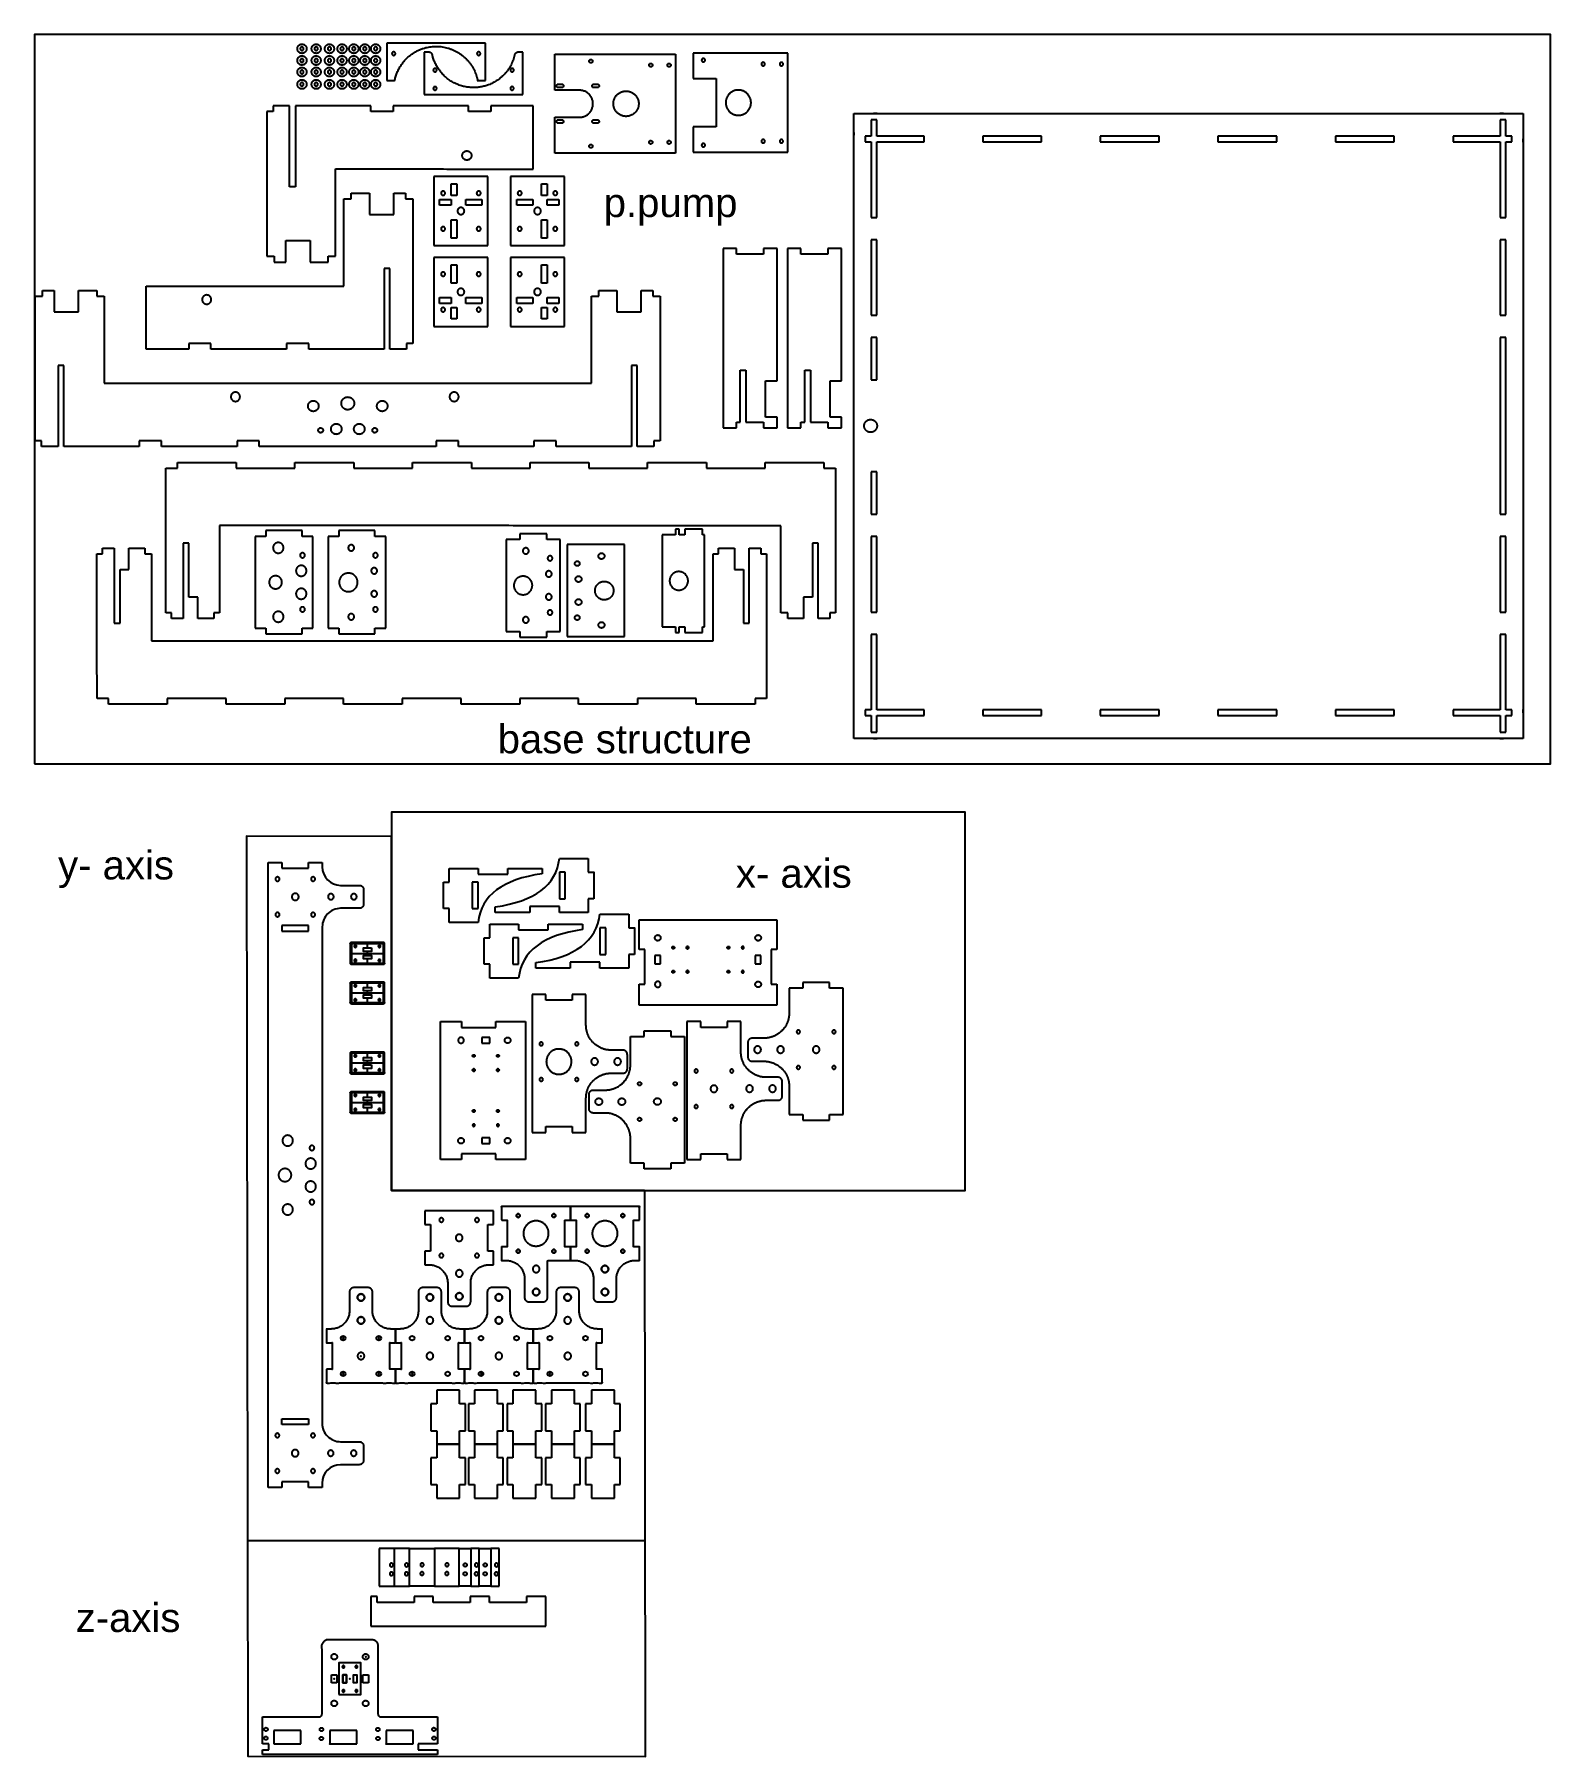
# Model space of a CAD drawing. Header units: millimetres. Extents: x 0 to 1320, y -1499 to 0.
import ezdxf

# ---------------------------------------------------------------- set-up
doc = ezdxf.new("R2010")
doc.units = ezdxf.units.MM
doc.header["$MEASUREMENT"] = 0
for name, color, linetype, true_color in [('Default', 178, 'Continuous', 0x000000), ('inner', 5, 'Continuous', 0x0000ff), ('mechanics', 178, 'Continuous', 0x000000), ('outer', 1, 'Continuous', 0xff0000)]:
    doc.layers.add(name, color=color, linetype=linetype, true_color=true_color)

msp = doc.modelspace()

# ---------------------------------------------------------------- texts
at = {"layer": 'Default', "char_height": 25, "attachment_point": 7, "line_spacing_factor": 0.963855}
for s, insert, width in [('\\fArial;p.pump', (495.6, -166.5), 141.867), ('\\fArial;base structure', (403.3, -626.1), 250.301), ('\\fArial;y- axis', (20.6, -743.1), 127.56), ('\\fArial;x- axis', (610.7, -743.1), 127.861), ('\\fArial;z-axis', (35.9, -1391), 117.319)]:
    msp.add_mtext(s, dxfattribs=dict(at, insert=insert, width=width))

# ---------------------------------------------------------------- linework, layer by layer
at = {"layer": 'Default'}
for points in [[(310.8, -698.1), (184.7, -697.9), (185.7, -1498.6), (532, -1499.1), (531.4, -1006.3)], [(531.1, -1006.3), (310.8, -1006.3), (310.8, -698.3)], [(531.1, -1311.2), (184.8, -1311.2)]]:
    msp.add_lwpolyline(points, dxfattribs=at)
at = {"layer": 'inner'}
for p, q in [((303.9, -791.5, 3), (276, -791.5, 3)), ((276, -791.5, 3), (276, -808.3, 3)), ((289.9, -795.2), (289.9, -790.5)), ((289.9, -795.2, 3), (289.9, -791.5, 3)), ((303.9, -808.3, 3), (303.9, -791.5, 3)), ((275, -799.9), (304.9, -799.9)), ((276, -799.9, 3), (303.9, -799.9, 3)), ((276, -808.3, 3), (303.9, -808.3, 3)), ((289.9, -801.7), (289.9, -798.2)), ((289.9, -801.7, 3), (289.9, -798.2, 3)), ((289.9, -809.3), (289.9, -804.6)), ((289.9, -808.3, 3), (289.9, -804.6, 3)), ((275, -834.3), (304.9, -834.3)), ((303.9, -825.9, 3), (276, -825.9, 3)), ((276, -825.9, 3), (276, -842.7, 3)), ((276, -834.3, 3), (303.9, -834.3, 3)), ((289.9, -829.6), (289.9, -824.9)), ((289.9, -829.6, 3), (289.9, -825.9, 3)), ((289.9, -836.1), (289.9, -832.6)), ((289.9, -836.1, 3), (289.9, -832.6, 3)), ((289.9, -843.7), (289.9, -839)), ((289.9, -842.7, 3), (289.9, -839, 3)), ((303.9, -842.7, 3), (303.9, -825.9, 3)), ((276, -842.7, 3), (303.9, -842.7, 3)), ((275, -895.3), (304.9, -895.3)), ((303.9, -886.9, 3), (276, -886.9, 3)), ((276, -886.9, 3), (276, -903.7, 3)), ((276, -895.3, 3), (303.9, -895.3, 3)), ((289.9, -890.6), (289.9, -885.9)), ((289.9, -890.6, 3), (289.9, -886.9, 3)), ((289.9, -897), (289.9, -893.5)), ((289.9, -897, 3), (289.9, -893.5, 3)), ((303.9, -903.7, 3), (303.9, -886.9, 3)), ((276, -903.7, 3), (303.9, -903.7, 3)), ((289.9, -904.7), (289.9, -900)), ((289.9, -903.7, 3), (289.9, -900, 3)), ((303.9, -921.3, 3), (276, -921.3, 3)), ((276, -921.3, 3), (276, -938.1, 3)), ((289.9, -925), (289.9, -920.3)), ((289.9, -925, 3), (289.9, -921.3, 3)), ((289.9, -931.4), (289.9, -927.9)), ((289.9, -931.4, 3), (289.9, -927.9, 3)), ((303.9, -938.1, 3), (303.9, -921.3, 3)), ((275, -929.7), (304.9, -929.7)), ((276, -929.7, 3), (303.9, -929.7, 3)), ((276, -938.1, 3), (303.9, -938.1, 3)), ((289.9, -939.1), (289.9, -934.4)), ((289.9, -938.1, 3), (289.9, -934.4, 3))]:
    msp.add_line(p, q, dxfattribs=at)
for points in [[(0, -635), (1320, -635), (1320, 0), (0, 0)], [(310.8, -1006.3), (810.3, -1006.3), (810.3, -677), (310.8, -677)], [(265, -1445.2), (284.3, -1445.2), (284.3, -1417.6), (265, -1417.6)], [(265, -1445.2), (284.3, -1445.2), (284.3, -1417.6), (265, -1417.6)], [(268.5, -1433.9), (268.5, -1428.9), (268.5, -1427.9), (271.6, -1427.9), (271.6, -1428.9), (271.6, -1433.9), (271.6, -1434.9), (268.5, -1434.9)], [(280.8, -1433.9), (280.8, -1434.9), (277.7, -1434.9), (277.7, -1433.9), (277.7, -1428.9), (277.7, -1427.9), (280.8, -1427.9), (280.8, -1428.9)]]:
    msp.add_lwpolyline(points, close=True, dxfattribs=at)
for centre in [(268.8, -1134.9), (299.8, -1134.9), (328.8, -1134.9), (359.8, -1134.9), (388.8, -1134.9), (419.8, -1134.9), (448.8, -1134.9), (479.8, -1134.9), (268.8, -1165.9), (299.8, -1165.9), (328.8, -1165.9), (359.8, -1165.9), (388.8, -1165.9), (419.8, -1165.9), (448.8, -1165.9), (479.8, -1165.9)]:
    msp.add_circle(centre, 2, dxfattribs=at)
for centre, radius, start, end in [((266.6, -724.7), 16, 179.989, 269.989), ((266.6, -776.7), 16, 89.989, 179.9945), ((303.9, -791.5, 2), 1, 0, 90), ((303.9, -825.9, 2), 1, 0, 90), ((303.9, -886.9, 2), 1, 0, 90), ((303.9, -921.3, 2), 1, 0, 90), ((266.5, -1209), 16, 179.9945, 270), ((266.5, -1261), 16, 90, 180)]:
    msp.add_arc(centre, radius, start, end, dxfattribs=at)
at = {"layer": 'inner', "extrusion": (0.503912, -0.503912, 0.701531)}
for centre in [(-364.5, -528.1, 539.3), (-388.9, -545.2, 556.7), (-432, -575.4, 587.4), (-456.3, -592.5, 604.7)]:
    msp.add_arc(centre, 1, 54.9537, 125.0463, dxfattribs=at)
at = {"layer": 'inner', "extrusion": (0.707107, 0.707107, 0)}
for centre in [(-754.8, 2, -364.5), (-779.2, 2, -388.9), (-822.3, 2, -432), (-846.6, 2, -456.3)]:
    msp.add_arc(centre, 1, 0, 90, dxfattribs=at)
at = {"layer": 'inner', "extrusion": (-0.503912, -0.503912, 0.701531)}
for centre in [(774.6, -240.5, 247.1), (798.9, -257.5, 264.5), (842, -287.8, 295.2), (866.3, -304.8, 312.5)]:
    msp.add_arc(centre, 1, 54.9537, 125.0463, dxfattribs=at)
at = {"layer": 'inner', "extrusion": (0.707107, -0.707107, 0)}
for centre, start, end in [((-344.8, 2, 774.6), 0, 90), ((-376.4, 2, 766.7), 90.4501, 180), ((-369.1, 2, 798.9), 0, 90), ((-400.7, 2, 791), 90.4501, 180), ((-412.2, 2, 842), 0, 90), ((-443.8, 2, 834.1), 90.4501, 180), ((-436.6, 2, 866.3), 0, 90), ((-468.2, 2, 858.5), 90.4501, 180)]:
    msp.add_arc(centre, 1, start, end, dxfattribs=at)
at = {"layer": 'inner', "extrusion": (0.503912, 0.503912, 0.701531)}
for centre in [(-766.7, 265.5, -266.8), (-791, 282.5, -284.2), (-834.1, 312.8, -314.9), (-858.5, 329.8, -332.2)]:
    msp.add_arc(centre, 1, 54.9537, 125.0463, dxfattribs=at)
at = {"layer": 'inner', "extrusion": (0, 0.707107, 0.707107)}
for centre in [(-303.9, 573, -570.1), (-303.9, 597.3, -594.5), (-303.9, 640.4, -637.6), (-303.9, 664.7, -661.9)]:
    msp.add_arc(centre, 1, 90, 180, dxfattribs=at)
at = {"layer": 'inner', "extrusion": (0.701531, 0.503912, -0.503912)}
for centre in [(-833.8, -111.5, -195.1), (-861.7, -121.6, -212.5), (-911.2, -139.6, -243.2), (-939.2, -149.7, -260.5)]:
    msp.add_arc(centre, 1, 109.9028, 179.9955, dxfattribs=at)
at = {"layer": 'inner'}
for points in [[(733.4, -74.2), (730.9, -74.2), (728.4, -74.2)], [(728.4, -74.2), (728.4, -81.4), (728.4, -88.6)], [(733.4, -88.6), (733.4, -81.4), (733.4, -74.2)], [(1281.2, -74.2), (1278.7, -74.2), (1276.2, -74.2)], [(1276.2, -74.2), (1276.2, -81.4), (1276.2, -88.6)], [(1281.2, -88.6), (1281.2, -81.4), (1281.2, -74.2)], [(728.4, -88.6), (725.9, -88.6), (723.3, -88.6)], [(723.3, -88.6), (723.3, -91.1), (723.3, -93.6)], [(774.5, -88.6), (753.9, -88.6), (733.4, -88.6)], [(774.5, -93.6), (774.5, -91.1), (774.5, -88.6)], [(876.9, -88.6), (851.3, -88.6), (825.7, -88.6)], [(825.7, -88.6), (825.7, -91.1), (825.7, -93.6)], [(876.9, -93.6), (876.9, -91.1), (876.9, -88.6)], [(979.2, -88.6), (953.6, -88.6), (928, -88.6)], [(928, -88.6), (928, -91.1), (928, -93.6)], [(979.2, -93.6), (979.2, -91.1), (979.2, -88.6)], [(1081.6, -88.6), (1056, -88.6), (1030.4, -88.6)], [(1030.4, -88.6), (1030.4, -91.1), (1030.4, -93.6)], [(1081.6, -93.6), (1081.6, -91.1), (1081.6, -88.6)], [(1183.9, -88.6), (1158.3, -88.6), (1132.8, -88.6)], [(1132.8, -88.6), (1132.8, -91.1), (1132.8, -93.6)], [(1183.9, -93.6), (1183.9, -91.1), (1183.9, -88.6)], [(1276.2, -88.6), (1255.7, -88.6), (1235.1, -88.6)], [(1235.1, -88.6), (1235.1, -91.1), (1235.1, -93.6)], [(1286.3, -88.6), (1283.8, -88.6), (1281.2, -88.6)], [(1286.3, -93.6), (1286.3, -91.1), (1286.3, -88.6)], [(723.3, -93.6), (725.9, -93.6), (728.4, -93.6)], [(728.4, -93.6), (728.4, -126.4), (728.4, -159.3)], [(733.4, -159.3), (733.4, -126.4), (733.4, -93.6)], [(733.4, -93.6), (753.9, -93.6), (774.5, -93.6)], [(825.7, -93.6), (851.3, -93.6), (876.9, -93.6)], [(928, -93.6), (953.6, -93.6), (979.2, -93.6)], [(1030.4, -93.6), (1056, -93.6), (1081.6, -93.6)], [(1132.8, -93.6), (1158.3, -93.6), (1183.9, -93.6)], [(1235.1, -93.6), (1255.7, -93.6), (1276.2, -93.6)], [(1276.2, -93.6), (1276.2, -126.4), (1276.2, -159.3)], [(1281.2, -159.3), (1281.2, -126.4), (1281.2, -93.6)], [(1281.2, -93.6), (1283.8, -93.6), (1286.3, -93.6)], [(362.8, -140.3), (362.8, -135.2), (362.8, -130.1)], [(362.8, -130.1), (365.3, -130.1), (367.8, -130.1)], [(367.8, -130.1), (367.8, -135.2), (367.8, -140.3)], [(441.5, -140.3), (441.5, -135.2), (441.5, -130.1)], [(441.5, -130.1), (444, -130.1), (446.5, -130.1)], [(446.5, -130.1), (446.5, -135.2), (446.5, -140.3)], [(352.6, -148.7), (352.6, -146.2), (352.6, -143.7)], [(352.6, -143.7), (357.7, -143.7), (362.8, -143.7)], [(362.8, -148.7), (357.7, -148.7), (352.6, -148.7)], [(367.8, -140.3), (365.3, -140.3), (362.8, -140.3)], [(362.8, -143.7), (362.8, -146.2), (362.8, -148.7)], [(375.5, -143.7), (382.4, -143.7), (389.4, -143.7)], [(375.5, -148.7), (375.5, -146.2), (375.5, -143.7)], [(389.4, -148.7), (382.4, -148.7), (375.5, -148.7)], [(389.4, -143.7), (389.4, -146.2), (389.4, -148.7)], [(419.9, -148.7), (419.9, -146.2), (419.9, -143.7)], [(419.9, -143.7), (426.9, -143.7), (433.8, -143.7)], [(433.8, -148.7), (426.9, -148.7), (419.9, -148.7)], [(433.8, -143.7), (433.8, -146.2), (433.8, -148.7)], [(446.5, -140.3), (444, -140.3), (441.5, -140.3)], [(446.5, -148.7), (446.5, -146.2), (446.5, -143.7)], [(446.5, -143.7), (451.6, -143.7), (456.6, -143.7)], [(456.6, -148.7), (451.6, -148.7), (446.5, -148.7)], [(456.6, -143.7), (456.6, -146.2), (456.6, -148.7)], [(362.8, -177.3), (362.8, -169.4), (362.8, -161.5)], [(362.8, -161.5), (365.3, -161.5), (367.8, -161.5)], [(367.8, -161.5), (367.8, -169.4), (367.8, -177.3)], [(441.5, -177.3), (441.5, -169.4), (441.5, -161.5)], [(441.5, -161.5), (444, -161.5), (446.5, -161.5)], [(446.5, -161.5), (446.5, -169.4), (446.5, -177.3)], [(728.4, -159.3), (730.9, -159.3), (733.4, -159.3)], [(1276.2, -159.3), (1278.7, -159.3), (1281.2, -159.3)], [(367.8, -177.3), (365.3, -177.3), (362.8, -177.3)], [(446.5, -177.3), (444, -177.3), (441.5, -177.3)], [(728.4, -178.7), (728.4, -211.5), (728.4, -244.4)], [(733.4, -178.7), (730.9, -178.7), (728.4, -178.7)], [(733.4, -244.4), (733.4, -211.5), (733.4, -178.7)], [(1281.2, -178.7), (1278.7, -178.7), (1276.2, -178.7)], [(1276.2, -178.7), (1276.2, -211.5), (1276.2, -244.4)], [(1281.2, -244.4), (1281.2, -211.5), (1281.2, -178.7)], [(362.8, -216.4), (362.8, -208.5), (362.8, -200.6)], [(362.8, -200.6), (365.3, -200.6), (367.8, -200.6)], [(367.8, -200.6), (367.8, -208.5), (367.8, -216.4)], [(441.5, -200.6), (444, -200.6), (446.5, -200.6)], [(441.5, -216.4), (441.5, -208.5), (441.5, -200.6)], [(446.5, -200.6), (446.5, -208.5), (446.5, -216.4)], [(367.8, -216.4), (365.3, -216.4), (362.8, -216.4)], [(446.5, -216.4), (444, -216.4), (441.5, -216.4)], [(352.6, -229.1), (357.7, -229.1), (362.8, -229.1)], [(352.6, -234.1), (352.6, -231.6), (352.6, -229.1)], [(362.8, -234.1), (357.7, -234.1), (352.6, -234.1)], [(362.8, -229.1), (362.8, -231.6), (362.8, -234.1)], [(362.8, -247.7), (362.8, -242.6), (362.8, -237.6)], [(362.8, -237.6), (365.3, -237.6), (367.8, -237.6)], [(367.8, -237.6), (367.8, -242.6), (367.8, -247.7)], [(375.5, -229.1), (382.4, -229.1), (389.4, -229.1)], [(375.5, -234.1), (375.5, -231.6), (375.5, -229.1)], [(389.4, -234.1), (382.4, -234.1), (375.5, -234.1)], [(389.4, -229.1), (389.4, -231.6), (389.4, -234.1)], [(419.9, -234.1), (419.9, -231.6), (419.9, -229.1)], [(419.9, -229.1), (426.9, -229.1), (433.8, -229.1)], [(433.8, -234.1), (426.9, -234.1), (419.9, -234.1)], [(433.8, -229.1), (433.8, -231.6), (433.8, -234.1)], [(441.5, -247.7), (441.5, -242.6), (441.5, -237.6)], [(441.5, -237.6), (444, -237.6), (446.5, -237.6)], [(446.5, -234.1), (446.5, -231.6), (446.5, -229.1)], [(446.5, -229.1), (451.6, -229.1), (456.6, -229.1)], [(456.6, -234.1), (451.6, -234.1), (446.5, -234.1)], [(446.5, -237.6), (446.5, -242.6), (446.5, -247.7)], [(456.6, -229.1), (456.6, -231.6), (456.6, -234.1)], [(367.8, -247.7), (365.3, -247.7), (362.8, -247.7)], [(446.5, -247.7), (444, -247.7), (441.5, -247.7)], [(728.4, -244.4), (730.9, -244.4), (733.4, -244.4)], [(1276.2, -244.4), (1278.7, -244.4), (1281.2, -244.4)], [(728.4, -263.8), (728.4, -282.3), (728.4, -300.7)], [(733.4, -263.8), (730.9, -263.8), (728.4, -263.8)], [(733.4, -300.7), (733.4, -282.3), (733.4, -263.8)], [(1281.2, -263.8), (1278.7, -263.8), (1276.2, -263.8)], [(1276.2, -263.8), (1276.2, -340.7), (1276.2, -417.7)], [(1281.2, -417.7), (1281.2, -340.7), (1281.2, -263.8)], [(728.4, -300.7), (730.9, -300.7), (733.4, -300.7)], [(733.4, -380.7), (730.9, -380.7), (728.4, -380.7)], [(728.4, -380.7), (728.4, -399.2), (728.4, -417.7)], [(733.4, -417.7), (733.4, -399.2), (733.4, -380.7)], [(728.4, -417.7), (730.9, -417.7), (733.4, -417.7)], [(1276.2, -417.7), (1278.7, -417.7), (1281.2, -417.7)], [(728.4, -437.1), (728.4, -469.9), (728.4, -502.8)], [(733.4, -437.1), (730.9, -437.1), (728.4, -437.1)], [(733.4, -502.8), (733.4, -469.9), (733.4, -437.1)], [(1281.2, -437.1), (1278.7, -437.1), (1276.2, -437.1)], [(1276.2, -437.1), (1276.2, -469.9), (1276.2, -502.8)], [(1281.2, -502.8), (1281.2, -469.9), (1281.2, -437.1)], [(728.4, -502.8), (730.9, -502.8), (733.4, -502.8)], [(1276.2, -502.8), (1278.7, -502.8), (1281.2, -502.8)], [(733.4, -522.2), (730.9, -522.2), (728.4, -522.2)], [(728.4, -522.2), (728.4, -555), (728.4, -587.9)], [(733.4, -587.9), (733.4, -555), (733.4, -522.2)], [(1281.2, -522.2), (1278.7, -522.2), (1276.2, -522.2)], [(1276.2, -522.2), (1276.2, -555), (1276.2, -587.9)], [(1281.2, -587.9), (1281.2, -555), (1281.2, -522.2)], [(728.4, -587.9), (725.9, -587.9), (723.3, -587.9)], [(723.3, -587.9), (723.3, -590.4), (723.3, -592.9)], [(723.3, -592.9), (725.9, -592.9), (728.4, -592.9)], [(728.4, -592.9), (728.4, -600.1), (728.4, -607.3)], [(774.5, -587.9), (753.9, -587.9), (733.4, -587.9)], [(733.4, -607.3), (733.4, -600.1), (733.4, -592.9)], [(733.4, -592.9), (753.9, -592.9), (774.5, -592.9)], [(774.5, -592.9), (774.5, -590.4), (774.5, -587.9)], [(876.9, -587.9), (851.3, -587.9), (825.7, -587.9)], [(825.7, -587.9), (825.7, -590.4), (825.7, -592.9)], [(825.7, -592.9), (851.3, -592.9), (876.9, -592.9)], [(876.9, -592.9), (876.9, -590.4), (876.9, -587.9)], [(979.2, -587.9), (953.6, -587.9), (928, -587.9)], [(928, -587.9), (928, -590.4), (928, -592.9)], [(928, -592.9), (953.6, -592.9), (979.2, -592.9)], [(979.2, -592.9), (979.2, -590.4), (979.2, -587.9)], [(1081.6, -587.9), (1056, -587.9), (1030.4, -587.9)], [(1030.4, -587.9), (1030.4, -590.4), (1030.4, -592.9)], [(1030.4, -592.9), (1056, -592.9), (1081.6, -592.9)], [(1081.6, -592.9), (1081.6, -590.4), (1081.6, -587.9)], [(1183.9, -587.9), (1158.3, -587.9), (1132.8, -587.9)], [(1132.8, -587.9), (1132.8, -590.4), (1132.8, -592.9)], [(1132.8, -592.9), (1158.3, -592.9), (1183.9, -592.9)], [(1183.9, -592.9), (1183.9, -590.4), (1183.9, -587.9)], [(1276.2, -587.9), (1255.7, -587.9), (1235.1, -587.9)], [(1235.1, -587.9), (1235.1, -590.4), (1235.1, -592.9)], [(1235.1, -592.9), (1255.7, -592.9), (1276.2, -592.9)], [(1276.2, -592.9), (1276.2, -600.1), (1276.2, -607.3)], [(1286.3, -587.9), (1283.8, -587.9), (1281.2, -587.9)], [(1281.2, -607.3), (1281.2, -600.1), (1281.2, -592.9)], [(1281.2, -592.9), (1283.8, -592.9), (1286.3, -592.9)], [(1286.3, -592.9), (1286.3, -590.4), (1286.3, -587.9)], [(728.4, -607.3), (730.9, -607.3), (733.4, -607.3)], [(1276.2, -607.3), (1278.7, -607.3), (1281.2, -607.3)], [(203.5, -1264.9), (203.5, -992.8), (203.6, -720.7)], [(203.6, -720.7), (209.5, -720.7), (215.5, -720.7)], [(215.5, -720.7), (215.5, -723.2), (215.5, -725.7)], [(215.5, -725.7), (227.1, -725.7), (238.6, -725.7)], [(238.6, -725.7), (238.6, -723.2), (238.6, -720.7)], [(238.6, -720.7), (244.6, -720.7), (250.6, -720.7)], [(250.6, -720.7), (250.6, -722.7), (250.6, -724.7)], [(462.1, -729.1), (459.6, -729.1), (457.1, -729.1)], [(457.1, -729.1), (457.1, -740.7), (457.1, -752.3)], [(462.1, -752.3), (462.1, -740.7), (462.1, -729.1)], [(386.2, -737.8), (383.7, -737.8), (381.2, -737.8)], [(381.2, -737.8), (381.2, -749.4), (381.2, -761)], [(386.2, -761), (386.2, -749.4), (386.2, -737.8)], [(381.2, -761), (383.7, -761), (386.2, -761)], [(457.1, -752.3), (459.6, -752.3), (462.1, -752.3)], [(238.6, -775.7), (227, -775.7), (215.4, -775.7)], [(215.4, -775.7), (215.4, -778.2), (215.4, -780.7)], [(238.6, -780.7), (238.6, -778.2), (238.6, -775.7)], [(250.6, -776.7), (250.5, -992.8), (250.5, -1209)], [(497.4, -777.6), (494.9, -777.6), (492.4, -777.6)], [(492.4, -777.6), (492.4, -789.2), (492.4, -800.8)], [(497.4, -800.8), (497.4, -789.2), (497.4, -777.6)], [(275, -791.5), (275, -799.9), (275, -808.3)], [(275, -791.5), (275, -791.5, 1), (275, -791.5, 2)], [(275, -791.5, 2), (275, -799.9, 2), (275, -808.3, 2)], [(275, -791.5, 1.5), (275, -799.9, 1.5), (275, -808.3, 1.5)], [(275.3, -790.8), (275.3, -790.8, 1), (275.3, -790.8, 2)], [(275.3, -791.5, 2.7), (275.3, -799.9, 2.7), (275.3, -808.3, 2.7)], [(303.9, -790.5), (289.9, -790.5), (276, -790.5)], [(303.9, -790.5, 2), (289.9, -790.5, 2), (276, -790.5, 2)], [(276, -790.5), (276, -790.5, 1), (276, -790.5, 2)], [(303.9, -790.5, 1.5), (289.9, -790.5, 1.5), (276, -790.5, 1.5)], [(303.9, -790.8, 2.7), (289.9, -790.8, 2.7), (276, -790.8, 2.7)], [(278.4, -793.7), (278.4, -793.7, 1.5), (278.4, -793.7, 3)], [(279.4, -792.7), (279.4, -792.7, 1.5), (279.4, -792.7, 3)], [(280.4, -793.7), (280.4, -793.7, 1.5), (280.4, -793.7, 3)], [(289.9, -790.5), (289.9, -790.5, 1), (289.9, -790.5, 2)], [(299.4, -793.7), (299.4, -793.7, 1.5), (299.4, -793.7, 3)], [(300.4, -792.7), (300.4, -792.7, 1.5), (300.4, -792.7, 3)], [(301.4, -793.7), (301.4, -793.7, 1.5), (301.4, -793.7, 3)], [(303.9, -790.5, 2), (303.9, -790.5, 1), (303.9, -790.5)], [(304.6, -790.8, 2), (304.6, -790.8, 1), (304.6, -790.8)], [(304.6, -808.3, 2.7), (304.6, -799.9, 2.7), (304.6, -791.5, 2.7)], [(304.9, -808.3), (304.9, -799.9), (304.9, -791.5)], [(304.9, -808.3, 2), (304.9, -799.9, 2), (304.9, -791.5, 2)], [(304.9, -791.5, 2), (304.9, -791.5, 1), (304.9, -791.5)], [(304.9, -808.3, 1.5), (304.9, -799.9, 1.5), (304.9, -791.5, 1.5)], [(421.5, -786.3), (419, -786.3), (416.5, -786.3)], [(416.5, -786.3), (416.5, -797.9), (416.5, -809.4)], [(421.5, -809.4), (421.5, -797.9), (421.5, -786.3)], [(275, -799.9), (275, -799.9, 1), (275, -799.9, 2)], [(275, -808.3, 2), (275, -808.3, 1), (275, -808.3)], [(275.3, -809, 2), (275.3, -809, 1), (275.3, -809)], [(276, -809, 2.7), (289.9, -809, 2.7), (303.9, -809, 2.7)], [(276, -809.3), (289.9, -809.3), (303.9, -809.3)], [(276, -809.3, 2), (276, -809.3, 1), (276, -809.3)], [(276, -809.3, 2), (289.9, -809.3, 2), (303.9, -809.3, 2)], [(276, -809.3, 1.5), (289.9, -809.3, 1.5), (303.9, -809.3, 1.5)], [(278.4, -806.1), (278.4, -806.1, 1.5), (278.4, -806.1, 3)], [(279.4, -794.7), (279.4, -794.7, 1.5), (279.4, -794.7, 3)], [(279.4, -805.1), (279.4, -805.1, 1.5), (279.4, -805.1, 3)], [(279.4, -807.1), (279.4, -807.1, 1.5), (279.4, -807.1, 3)], [(280.4, -806.1), (280.4, -806.1, 1.5), (280.4, -806.1, 3)], [(286.4, -798.2), (286.4, -796.7), (286.4, -795.2)], [(286.4, -795.2), (286.4, -795.2, 1.5), (286.4, -795.2, 3)], [(286.4, -798.2, 3), (286.4, -796.7, 3), (286.4, -795.2, 3)], [(286.4, -798.2, 1.5), (286.4, -796.7, 1.5), (286.4, -795.2, 1.5)], [(286.4, -796.7), (286.4, -796.7, 1.5), (286.4, -796.7, 3)], [(286.4, -798.2), (286.4, -798.2, 1.5), (286.4, -798.2, 3)], [(286.4, -804.6), (286.4, -803.1), (286.4, -801.7)], [(286.4, -801.7), (286.4, -801.7, 1.5), (286.4, -801.7, 3)], [(286.4, -804.6, 3), (286.4, -803.1, 3), (286.4, -801.7, 3)], [(286.4, -804.6, 1.5), (286.4, -803.1, 1.5), (286.4, -801.7, 1.5)], [(286.4, -803.1), (286.4, -803.1, 1.5), (286.4, -803.1, 3)], [(286.4, -804.6), (286.4, -804.6, 1.5), (286.4, -804.6, 3)], [(287.4, -795.2), (287.4, -795.2, 1.5), (287.4, -795.2, 3)], [(287.4, -798.2), (287.4, -798.2, 1.5), (287.4, -798.2, 3)], [(287.4, -801.7), (287.4, -801.7, 1.5), (287.4, -801.7, 3)], [(287.4, -804.6), (287.4, -804.6, 1.5), (287.4, -804.6, 3)], [(289.9, -809.3), (289.9, -809.3, 1), (289.9, -809.3, 2)], [(292.4, -795.2), (292.4, -795.2, 1.5), (292.4, -795.2, 3)], [(292.4, -798.2), (292.4, -798.2, 1.5), (292.4, -798.2, 3)], [(293.4, -798.2), (292.9, -798.2), (292.4, -798.2)], [(293.4, -798.2, 3), (292.9, -798.2, 3), (292.4, -798.2, 3)], [(293.4, -798.2, 1.5), (292.9, -798.2, 1.5), (292.4, -798.2, 1.5)], [(292.4, -801.7), (292.9, -801.7), (293.4, -801.7)], [(292.4, -801.7, 3), (292.9, -801.7, 3), (293.4, -801.7, 3)], [(292.4, -801.7), (292.4, -801.7, 1.5), (292.4, -801.7, 3)], [(292.4, -801.7, 1.5), (292.9, -801.7, 1.5), (293.4, -801.7, 1.5)], [(292.4, -804.6), (292.4, -804.6, 1.5), (292.4, -804.6, 3)], [(292.9, -798.2), (292.9, -798.2, 1.5), (292.9, -798.2, 3)], [(292.9, -801.7), (292.9, -801.7, 1.5), (292.9, -801.7, 3)], [(293.4, -795.2), (293.4, -795.2, 1.5), (293.4, -795.2, 3)], [(293.4, -795.2), (293.4, -796.7), (293.4, -798.2)], [(293.4, -795.2, 3), (293.4, -796.7, 3), (293.4, -798.2, 3)], [(293.4, -795.2, 1.5), (293.4, -796.7, 1.5), (293.4, -798.2, 1.5)], [(293.4, -796.7), (293.4, -796.7, 1.5), (293.4, -796.7, 3)], [(293.4, -798.2), (293.4, -798.2, 1.5), (293.4, -798.2, 3)], [(293.4, -801.7), (293.4, -801.7, 1.5), (293.4, -801.7, 3)], [(293.4, -801.7), (293.4, -803.1), (293.4, -804.6)], [(293.4, -801.7, 3), (293.4, -803.1, 3), (293.4, -804.6, 3)], [(293.4, -801.7, 1.5), (293.4, -803.1, 1.5), (293.4, -804.6, 1.5)], [(293.4, -803.1), (293.4, -803.1, 1.5), (293.4, -803.1, 3)], [(293.4, -804.6), (293.4, -804.6, 1.5), (293.4, -804.6, 3)], [(299.4, -806.1), (299.4, -806.1, 1.5), (299.4, -806.1, 3)], [(300.4, -794.7), (300.4, -794.7, 1.5), (300.4, -794.7, 3)], [(300.4, -805.1), (300.4, -805.1, 1.5), (300.4, -805.1, 3)], [(300.4, -807.1), (300.4, -807.1, 1.5), (300.4, -807.1, 3)], [(301.4, -806.1), (301.4, -806.1, 1.5), (301.4, -806.1, 3)], [(303.9, -809.3, 2), (303.9, -809.3, 1), (303.9, -809.3)], [(304.6, -809, 2), (304.6, -809, 1), (304.6, -809)], [(304.9, -799.9), (304.9, -799.9, 1), (304.9, -799.9, 2)], [(304.9, -808.3, 2), (304.9, -808.3, 1), (304.9, -808.3)], [(416.5, -809.4), (419, -809.4), (421.5, -809.4)], [(492.4, -800.8), (494.9, -800.8), (497.4, -800.8)], [(275, -825.9), (275, -834.3), (275, -842.7)], [(275, -825.9), (275, -825.9, 1), (275, -825.9, 2)], [(275, -825.9, 2), (275, -834.3, 2), (275, -842.7, 2)], [(275, -825.9, 1.5), (275, -834.3, 1.5), (275, -842.7, 1.5)], [(275, -834.3), (275, -834.3, 1), (275, -834.3, 2)], [(275.3, -825.2), (275.3, -825.2, 1), (275.3, -825.2, 2)], [(275.3, -825.9, 2.7), (275.3, -834.3, 2.7), (275.3, -842.7, 2.7)], [(303.9, -824.9), (289.9, -824.9), (276, -824.9)], [(303.9, -824.9, 2), (289.9, -824.9, 2), (276, -824.9, 2)], [(276, -824.9), (276, -824.9, 1), (276, -824.9, 2)], [(303.9, -824.9, 1.5), (289.9, -824.9, 1.5), (276, -824.9, 1.5)], [(303.9, -825.2, 2.7), (289.9, -825.2, 2.7), (276, -825.2, 2.7)], [(278.4, -828.1), (278.4, -828.1, 1.5), (278.4, -828.1, 3)], [(279.4, -827.1), (279.4, -827.1, 1.5), (279.4, -827.1, 3)], [(279.4, -829.1), (279.4, -829.1, 1.5), (279.4, -829.1, 3)], [(280.4, -828.1), (280.4, -828.1, 1.5), (280.4, -828.1, 3)], [(286.4, -832.6), (286.4, -831.1), (286.4, -829.6)], [(286.4, -829.6), (286.4, -829.6, 1.5), (286.4, -829.6, 3)], [(286.4, -832.6, 3), (286.4, -831.1, 3), (286.4, -829.6, 3)], [(286.4, -832.6, 1.5), (286.4, -831.1, 1.5), (286.4, -829.6, 1.5)], [(286.4, -831.1), (286.4, -831.1, 1.5), (286.4, -831.1, 3)], [(286.4, -832.6), (286.4, -832.6, 1.5), (286.4, -832.6, 3)], [(286.4, -839), (286.4, -837.5), (286.4, -836.1)], [(286.4, -836.1), (286.4, -836.1, 1.5), (286.4, -836.1, 3)], [(286.4, -839, 3), (286.4, -837.5, 3), (286.4, -836.1, 3)], [(286.4, -839, 1.5), (286.4, -837.5, 1.5), (286.4, -836.1, 1.5)], [(286.4, -837.5), (286.4, -837.5, 1.5), (286.4, -837.5, 3)], [(286.4, -839), (286.4, -839, 1.5), (286.4, -839, 3)], [(287.4, -829.6), (287.4, -829.6, 1.5), (287.4, -829.6, 3)], [(287.4, -832.6), (287.4, -832.6, 1.5), (287.4, -832.6, 3)], [(287.4, -836.1), (287.4, -836.1, 1.5), (287.4, -836.1, 3)], [(287.4, -839), (287.4, -839, 1.5), (287.4, -839, 3)], [(289.9, -824.9), (289.9, -824.9, 1), (289.9, -824.9, 2)], [(292.4, -829.6), (292.4, -829.6, 1.5), (292.4, -829.6, 3)], [(292.4, -832.6), (292.4, -832.6, 1.5), (292.4, -832.6, 3)], [(293.4, -832.6), (292.9, -832.6), (292.4, -832.6)], [(293.4, -832.6, 3), (292.9, -832.6, 3), (292.4, -832.6, 3)], [(293.4, -832.6, 1.5), (292.9, -832.6, 1.5), (292.4, -832.6, 1.5)], [(292.4, -836.1), (292.9, -836.1), (293.4, -836.1)], [(292.4, -836.1, 3), (292.9, -836.1, 3), (293.4, -836.1, 3)], [(292.4, -836.1), (292.4, -836.1, 1.5), (292.4, -836.1, 3)], [(292.4, -836.1, 1.5), (292.9, -836.1, 1.5), (293.4, -836.1, 1.5)], [(292.4, -839), (292.4, -839, 1.5), (292.4, -839, 3)], [(292.9, -832.6), (292.9, -832.6, 1.5), (292.9, -832.6, 3)], [(292.9, -836.1), (292.9, -836.1, 1.5), (292.9, -836.1, 3)], [(293.4, -829.6), (293.4, -829.6, 1.5), (293.4, -829.6, 3)], [(293.4, -829.6), (293.4, -831.1), (293.4, -832.6)], [(293.4, -829.6, 3), (293.4, -831.1, 3), (293.4, -832.6, 3)], [(293.4, -829.6, 1.5), (293.4, -831.1, 1.5), (293.4, -832.6, 1.5)], [(293.4, -831.1), (293.4, -831.1, 1.5), (293.4, -831.1, 3)], [(293.4, -832.6), (293.4, -832.6, 1.5), (293.4, -832.6, 3)], [(293.4, -836.1), (293.4, -836.1, 1.5), (293.4, -836.1, 3)], [(293.4, -836.1), (293.4, -837.5), (293.4, -839)], [(293.4, -836.1, 3), (293.4, -837.5, 3), (293.4, -839, 3)], [(293.4, -836.1, 1.5), (293.4, -837.5, 1.5), (293.4, -839, 1.5)], [(293.4, -837.5), (293.4, -837.5, 1.5), (293.4, -837.5, 3)], [(293.4, -839), (293.4, -839, 1.5), (293.4, -839, 3)], [(299.4, -828.1), (299.4, -828.1, 1.5), (299.4, -828.1, 3)], [(300.4, -827.1), (300.4, -827.1, 1.5), (300.4, -827.1, 3)], [(300.4, -829.1), (300.4, -829.1, 1.5), (300.4, -829.1, 3)], [(301.4, -828.1), (301.4, -828.1, 1.5), (301.4, -828.1, 3)], [(303.9, -824.9, 2), (303.9, -824.9, 1), (303.9, -824.9)], [(304.6, -825.2, 2), (304.6, -825.2, 1), (304.6, -825.2)], [(304.6, -842.7, 2.7), (304.6, -834.3, 2.7), (304.6, -825.9, 2.7)], [(304.9, -842.7), (304.9, -834.3), (304.9, -825.9)], [(304.9, -842.7, 2), (304.9, -834.3, 2), (304.9, -825.9, 2)], [(304.9, -825.9, 2), (304.9, -825.9, 1), (304.9, -825.9)], [(304.9, -842.7, 1.5), (304.9, -834.3, 1.5), (304.9, -825.9, 1.5)], [(304.9, -834.3), (304.9, -834.3, 1), (304.9, -834.3, 2)], [(445.1, -835.7), (439.1, -835.7), (433.2, -835.7)], [(433.2, -835.7), (433.2, -895.7), (433.2, -955.7)], [(445.1, -840.7), (445.1, -838.2), (445.1, -835.7)], [(480.2, -835.7), (474.2, -835.7), (468.2, -835.7)], [(468.2, -835.7), (468.2, -838.2), (468.2, -840.7)], [(669, -830.3), (663.1, -830.3), (657.1, -830.3)], [(692.2, -825.3), (680.6, -825.3), (669, -825.3)], [(669, -825.3), (669, -827.8), (669, -830.3)], [(692.2, -830.3), (692.2, -827.8), (692.2, -825.3)], [(704.1, -830.3), (698.2, -830.3), (692.2, -830.3)], [(704.1, -940.2), (704.1, -885.2), (704.1, -830.3)], [(275, -842.7, 2), (275, -842.7, 1), (275, -842.7)], [(275.3, -843.4, 2), (275.3, -843.4, 1), (275.3, -843.4)], [(276, -843.4, 2.7), (289.9, -843.4, 2.7), (303.9, -843.4, 2.7)], [(276, -843.7), (289.9, -843.7), (303.9, -843.7)], [(276, -843.7, 2), (276, -843.7, 1), (276, -843.7)], [(276, -843.7, 2), (289.9, -843.7, 2), (303.9, -843.7, 2)], [(276, -843.7, 1.5), (289.9, -843.7, 1.5), (303.9, -843.7, 1.5)], [(278.4, -840.5), (278.4, -840.5, 1.5), (278.4, -840.5, 3)], [(279.4, -839.5), (279.4, -839.5, 1.5), (279.4, -839.5, 3)], [(279.4, -841.5), (279.4, -841.5, 1.5), (279.4, -841.5, 3)], [(280.4, -840.5), (280.4, -840.5, 1.5), (280.4, -840.5, 3)], [(289.9, -843.7), (289.9, -843.7, 1), (289.9, -843.7, 2)], [(299.4, -840.5), (299.4, -840.5, 1.5), (299.4, -840.5, 3)], [(300.4, -839.5), (300.4, -839.5, 1.5), (300.4, -839.5, 3)], [(300.4, -841.5), (300.4, -841.5, 1.5), (300.4, -841.5, 3)], [(301.4, -840.5), (301.4, -840.5, 1.5), (301.4, -840.5, 3)], [(303.9, -843.7, 2), (303.9, -843.7, 1), (303.9, -843.7)], [(304.6, -843.4, 2), (304.6, -843.4, 1), (304.6, -843.4)], [(304.9, -842.7, 2), (304.9, -842.7, 1), (304.9, -842.7)], [(468.2, -840.7), (456.7, -840.7), (445.1, -840.7)], [(530.8, -872.4), (530.8, -869.9), (530.8, -867.4)], [(530.8, -867.4), (542.4, -867.4), (554, -867.4)], [(554, -867.4), (554, -867.4), (554, -867.4)], [(554, -867.4), (554, -867.4), (554, -867.4)], [(554, -867.4), (554, -869.9), (554, -872.4)], [(580.1, -859.3), (574.1, -859.3), (568.1, -859.3)], [(568.1, -859.3), (568.1, -919.3), (568.1, -979.3)], [(580.1, -864.3), (580.1, -861.8), (580.1, -859.3)], [(603.2, -864.3), (591.6, -864.3), (580.1, -864.3)], [(615.1, -859.3), (609.2, -859.3), (603.2, -859.3)], [(603.2, -859.3), (603.2, -861.8), (603.2, -864.3)], [(518.9, -872.4), (524.9, -872.4), (530.8, -872.4)], [(554, -872.4), (560, -872.4), (565.9, -872.4)], [(565.9, -872.4), (565.9, -927.4), (565.9, -982.4)], [(275, -886.9), (275, -895.3), (275, -903.7)], [(275, -886.9), (275, -886.9, 1), (275, -886.9, 2)], [(275, -886.9, 2), (275, -895.3, 2), (275, -903.7, 2)], [(275, -886.9, 1.5), (275, -895.3, 1.5), (275, -903.7, 1.5)], [(275, -895.3), (275, -895.3, 1), (275, -895.3, 2)], [(275.3, -886.2), (275.3, -886.2, 1), (275.3, -886.2, 2)], [(275.3, -886.9, 2.7), (275.3, -895.3, 2.7), (275.3, -903.7, 2.7)], [(303.9, -885.9), (289.9, -885.9), (276, -885.9)], [(303.9, -885.9, 2), (289.9, -885.9, 2), (276, -885.9, 2)], [(276, -885.9), (276, -885.9, 1), (276, -885.9, 2)], [(303.9, -885.9, 1.5), (289.9, -885.9, 1.5), (276, -885.9, 1.5)], [(303.9, -886.2, 2.7), (289.9, -886.2, 2.7), (276, -886.2, 2.7)], [(278.4, -889.1), (278.4, -889.1, 1.5), (278.4, -889.1, 3)], [(279.4, -888.1), (279.4, -888.1, 1.5), (279.4, -888.1, 3)], [(279.4, -890.1), (279.4, -890.1, 1.5), (279.4, -890.1, 3)], [(280.4, -889.1), (280.4, -889.1, 1.5), (280.4, -889.1, 3)], [(286.4, -893.5), (286.4, -892.1), (286.4, -890.6)], [(286.4, -890.6), (286.4, -890.6, 1.5), (286.4, -890.6, 3)], [(286.4, -893.5, 3), (286.4, -892.1, 3), (286.4, -890.6, 3)], [(286.4, -893.5, 1.5), (286.4, -892.1, 1.5), (286.4, -890.6, 1.5)], [(286.4, -892.1), (286.4, -892.1, 1.5), (286.4, -892.1, 3)], [(286.4, -893.5), (286.4, -893.5, 1.5), (286.4, -893.5, 3)], [(286.4, -900), (286.4, -898.5), (286.4, -897)], [(286.4, -897), (286.4, -897, 1.5), (286.4, -897, 3)], [(286.4, -900, 3), (286.4, -898.5, 3), (286.4, -897, 3)], [(286.4, -900, 1.5), (286.4, -898.5, 1.5), (286.4, -897, 1.5)], [(286.4, -898.5), (286.4, -898.5, 1.5), (286.4, -898.5, 3)], [(287.4, -890.6), (287.4, -890.6, 1.5), (287.4, -890.6, 3)], [(287.4, -893.5), (287.4, -893.5, 1.5), (287.4, -893.5, 3)], [(287.4, -897), (287.4, -897, 1.5), (287.4, -897, 3)], [(289.9, -885.9), (289.9, -885.9, 1), (289.9, -885.9, 2)], [(292.4, -890.6), (292.4, -890.6, 1.5), (292.4, -890.6, 3)], [(292.4, -893.5), (292.4, -893.5, 1.5), (292.4, -893.5, 3)], [(293.4, -893.5), (292.9, -893.5), (292.4, -893.5)], [(293.4, -893.5, 3), (292.9, -893.5, 3), (292.4, -893.5, 3)], [(293.4, -893.5, 1.5), (292.9, -893.5, 1.5), (292.4, -893.5, 1.5)], [(292.4, -897), (292.9, -897), (293.4, -897)], [(292.4, -897, 3), (292.9, -897, 3), (293.4, -897, 3)], [(292.4, -897), (292.4, -897, 1.5), (292.4, -897, 3)], [(292.4, -897, 1.5), (292.9, -897, 1.5), (293.4, -897, 1.5)], [(292.9, -893.5), (292.9, -893.5, 1.5), (292.9, -893.5, 3)], [(292.9, -897), (292.9, -897, 1.5), (292.9, -897, 3)], [(293.4, -890.6), (293.4, -890.6, 1.5), (293.4, -890.6, 3)], [(293.4, -890.6), (293.4, -892.1), (293.4, -893.5)], [(293.4, -890.6, 3), (293.4, -892.1, 3), (293.4, -893.5, 3)], [(293.4, -890.6, 1.5), (293.4, -892.1, 1.5), (293.4, -893.5, 1.5)], [(293.4, -892.1), (293.4, -892.1, 1.5), (293.4, -892.1, 3)], [(293.4, -893.5), (293.4, -893.5, 1.5), (293.4, -893.5, 3)], [(293.4, -897), (293.4, -897, 1.5), (293.4, -897, 3)], [(293.4, -897), (293.4, -898.5), (293.4, -900)], [(293.4, -897, 3), (293.4, -898.5, 3), (293.4, -900, 3)], [(293.4, -897, 1.5), (293.4, -898.5, 1.5), (293.4, -900, 1.5)], [(293.4, -898.5), (293.4, -898.5, 1.5), (293.4, -898.5, 3)], [(299.4, -889.1), (299.4, -889.1, 1.5), (299.4, -889.1, 3)], [(300.4, -888.1), (300.4, -888.1, 1.5), (300.4, -888.1, 3)], [(300.4, -890.1), (300.4, -890.1, 1.5), (300.4, -890.1, 3)], [(301.4, -889.1), (301.4, -889.1, 1.5), (301.4, -889.1, 3)], [(303.9, -885.9, 2), (303.9, -885.9, 1), (303.9, -885.9)], [(304.6, -886.2, 2), (304.6, -886.2, 1), (304.6, -886.2)], [(304.6, -903.7, 2.7), (304.6, -895.3, 2.7), (304.6, -886.9, 2.7)], [(304.9, -903.7), (304.9, -895.3), (304.9, -886.9)], [(304.9, -903.7, 2), (304.9, -895.3, 2), (304.9, -886.9, 2)], [(304.9, -886.9, 2), (304.9, -886.9, 1), (304.9, -886.9)], [(304.9, -903.7, 1.5), (304.9, -895.3, 1.5), (304.9, -886.9, 1.5)], [(304.9, -895.3), (304.9, -895.3, 1), (304.9, -895.3, 2)], [(275, -903.7, 2), (275, -903.7, 1), (275, -903.7)], [(275.3, -904.4, 2), (275.3, -904.4, 1), (275.3, -904.4)], [(276, -904.4, 2.7), (289.9, -904.4, 2.7), (303.9, -904.4, 2.7)], [(276, -904.7), (289.9, -904.7), (303.9, -904.7)], [(276, -904.7, 2), (276, -904.7, 1), (276, -904.7)], [(276, -904.7, 2), (289.9, -904.7, 2), (303.9, -904.7, 2)], [(276, -904.7, 1.5), (289.9, -904.7, 1.5), (303.9, -904.7, 1.5)], [(278.4, -901.5), (278.4, -901.5, 1.5), (278.4, -901.5, 3)], [(279.4, -900.5), (279.4, -900.5, 1.5), (279.4, -900.5, 3)], [(279.4, -902.5), (279.4, -902.5, 1.5), (279.4, -902.5, 3)], [(280.4, -901.5), (280.4, -901.5, 1.5), (280.4, -901.5, 3)], [(286.4, -900), (286.4, -900, 1.5), (286.4, -900, 3)], [(287.4, -900), (287.4, -900, 1.5), (287.4, -900, 3)], [(289.9, -904.7), (289.9, -904.7, 1), (289.9, -904.7, 2)], [(292.4, -900), (292.4, -900, 1.5), (292.4, -900, 3)], [(293.4, -900), (293.4, -900, 1.5), (293.4, -900, 3)], [(299.4, -901.5), (299.4, -901.5, 1.5), (299.4, -901.5, 3)], [(300.4, -900.5), (300.4, -900.5, 1.5), (300.4, -900.5, 3)], [(300.4, -902.5), (300.4, -902.5, 1.5), (300.4, -902.5, 3)], [(301.4, -901.5), (301.4, -901.5, 1.5), (301.4, -901.5, 3)], [(303.9, -904.7, 2), (303.9, -904.7, 1), (303.9, -904.7)], [(304.6, -904.4, 2), (304.6, -904.4, 1), (304.6, -904.4)], [(304.9, -903.7, 2), (304.9, -903.7, 1), (304.9, -903.7)], [(275, -921.3), (275, -929.7), (275, -938.1)], [(275, -921.3), (275, -921.3, 1), (275, -921.3, 2)], [(275, -921.3, 2), (275, -929.7, 2), (275, -938.1, 2)], [(275, -921.3, 1.5), (275, -929.7, 1.5), (275, -938.1, 1.5)], [(275.3, -920.6), (275.3, -920.6, 1), (275.3, -920.6, 2)], [(275.3, -921.3, 2.7), (275.3, -929.7, 2.7), (275.3, -938.1, 2.7)], [(303.9, -920.3), (289.9, -920.3), (276, -920.3)], [(303.9, -920.3, 2), (289.9, -920.3, 2), (276, -920.3, 2)], [(276, -920.3), (276, -920.3, 1), (276, -920.3, 2)], [(303.9, -920.3, 1.5), (289.9, -920.3, 1.5), (276, -920.3, 1.5)], [(303.9, -920.6, 2.7), (289.9, -920.6, 2.7), (276, -920.6, 2.7)], [(278.4, -923.4), (278.4, -923.4, 1.5), (278.4, -923.4, 3)], [(279.4, -922.4), (279.4, -922.4, 1.5), (279.4, -922.4, 3)], [(279.4, -924.4), (279.4, -924.4, 1.5), (279.4, -924.4, 3)], [(280.4, -923.4), (280.4, -923.4, 1.5), (280.4, -923.4, 3)], [(286.4, -927.9), (286.4, -926.4), (286.4, -925)], [(286.4, -925), (286.4, -925, 1.5), (286.4, -925, 3)], [(286.4, -927.9, 3), (286.4, -926.4, 3), (286.4, -925, 3)], [(286.4, -927.9, 1.5), (286.4, -926.4, 1.5), (286.4, -925, 1.5)], [(286.4, -926.4), (286.4, -926.4, 1.5), (286.4, -926.4, 3)], [(286.4, -927.9), (286.4, -927.9, 1.5), (286.4, -927.9, 3)], [(287.4, -925), (287.4, -925, 1.5), (287.4, -925, 3)], [(287.4, -927.9), (287.4, -927.9, 1.5), (287.4, -927.9, 3)], [(289.9, -920.3), (289.9, -920.3, 1), (289.9, -920.3, 2)], [(292.4, -925), (292.4, -925, 1.5), (292.4, -925, 3)], [(292.4, -927.9), (292.4, -927.9, 1.5), (292.4, -927.9, 3)], [(293.4, -927.9), (292.9, -927.9), (292.4, -927.9)], [(293.4, -927.9, 3), (292.9, -927.9, 3), (292.4, -927.9, 3)], [(293.4, -927.9, 1.5), (292.9, -927.9, 1.5), (292.4, -927.9, 1.5)], [(292.9, -927.9), (292.9, -927.9, 1.5), (292.9, -927.9, 3)], [(293.4, -925), (293.4, -925, 1.5), (293.4, -925, 3)], [(293.4, -925), (293.4, -926.4), (293.4, -927.9)], [(293.4, -925, 3), (293.4, -926.4, 3), (293.4, -927.9, 3)], [(293.4, -925, 1.5), (293.4, -926.4, 1.5), (293.4, -927.9, 1.5)], [(293.4, -926.4), (293.4, -926.4, 1.5), (293.4, -926.4, 3)], [(293.4, -927.9), (293.4, -927.9, 1.5), (293.4, -927.9, 3)], [(299.4, -923.4), (299.4, -923.4, 1.5), (299.4, -923.4, 3)], [(300.4, -922.4), (300.4, -922.4, 1.5), (300.4, -922.4, 3)], [(300.4, -924.4), (300.4, -924.4, 1.5), (300.4, -924.4, 3)], [(301.4, -923.4), (301.4, -923.4, 1.5), (301.4, -923.4, 3)], [(303.9, -920.3, 2), (303.9, -920.3, 1), (303.9, -920.3)], [(304.6, -920.6, 2), (304.6, -920.6, 1), (304.6, -920.6)], [(304.6, -938.1, 2.7), (304.6, -929.7, 2.7), (304.6, -921.3, 2.7)], [(304.9, -938.1), (304.9, -929.7), (304.9, -921.3)], [(304.9, -938.1, 2), (304.9, -929.7, 2), (304.9, -921.3, 2)], [(304.9, -921.3, 2), (304.9, -921.3, 1), (304.9, -921.3)], [(304.9, -938.1, 1.5), (304.9, -929.7, 1.5), (304.9, -921.3, 1.5)], [(275, -929.7), (275, -929.7, 1), (275, -929.7, 2)], [(275, -938.1, 2), (275, -938.1, 1), (275, -938.1)], [(275.3, -938.8, 2), (275.3, -938.8, 1), (275.3, -938.8)], [(276, -938.8, 2.7), (289.9, -938.8, 2.7), (303.9, -938.8, 2.7)], [(276, -939.1), (289.9, -939.1), (303.9, -939.1)], [(276, -939.1, 2), (276, -939.1, 1), (276, -939.1)], [(276, -939.1, 2), (289.9, -939.1, 2), (303.9, -939.1, 2)], [(276, -939.1, 1.5), (289.9, -939.1, 1.5), (303.9, -939.1, 1.5)], [(278.4, -935.9), (278.4, -935.9, 1.5), (278.4, -935.9, 3)], [(279.4, -934.9), (279.4, -934.9, 1.5), (279.4, -934.9, 3)], [(279.4, -936.9), (279.4, -936.9, 1.5), (279.4, -936.9, 3)], [(280.4, -935.9), (280.4, -935.9, 1.5), (280.4, -935.9, 3)], [(286.4, -934.4), (286.4, -932.9), (286.4, -931.4)], [(286.4, -931.4), (286.4, -931.4, 1.5), (286.4, -931.4, 3)], [(286.4, -934.4, 3), (286.4, -932.9, 3), (286.4, -931.4, 3)], [(286.4, -934.4, 1.5), (286.4, -932.9, 1.5), (286.4, -931.4, 1.5)], [(286.4, -932.9), (286.4, -932.9, 1.5), (286.4, -932.9, 3)], [(286.4, -934.4), (286.4, -934.4, 1.5), (286.4, -934.4, 3)], [(287.4, -931.4), (287.4, -931.4, 1.5), (287.4, -931.4, 3)], [(287.4, -934.4), (287.4, -934.4, 1.5), (287.4, -934.4, 3)], [(289.9, -939.1), (289.9, -939.1, 1), (289.9, -939.1, 2)], [(292.4, -931.4), (292.9, -931.4), (293.4, -931.4)], [(292.4, -931.4, 3), (292.9, -931.4, 3), (293.4, -931.4, 3)], [(292.4, -931.4), (292.4, -931.4, 1.5), (292.4, -931.4, 3)], [(292.4, -931.4, 1.5), (292.9, -931.4, 1.5), (293.4, -931.4, 1.5)], [(292.4, -934.4), (292.4, -934.4, 1.5), (292.4, -934.4, 3)], [(292.9, -931.4), (292.9, -931.4, 1.5), (292.9, -931.4, 3)], [(293.4, -931.4), (293.4, -931.4, 1.5), (293.4, -931.4, 3)], [(293.4, -931.4), (293.4, -932.9), (293.4, -934.4)], [(293.4, -931.4, 3), (293.4, -932.9, 3), (293.4, -934.4, 3)], [(293.4, -931.4, 1.5), (293.4, -932.9, 1.5), (293.4, -934.4, 1.5)], [(293.4, -932.9), (293.4, -932.9, 1.5), (293.4, -932.9, 3)], [(293.4, -934.4), (293.4, -934.4, 1.5), (293.4, -934.4, 3)], [(299.4, -935.9), (299.4, -935.9, 1.5), (299.4, -935.9, 3)], [(300.4, -934.9), (300.4, -934.9, 1.5), (300.4, -934.9, 3)], [(300.4, -936.9), (300.4, -936.9, 1.5), (300.4, -936.9, 3)], [(301.4, -935.9), (301.4, -935.9, 1.5), (301.4, -935.9, 3)], [(303.9, -939.1, 2), (303.9, -939.1, 1), (303.9, -939.1)], [(304.6, -938.8, 2), (304.6, -938.8, 1), (304.6, -938.8)], [(304.9, -929.7), (304.9, -929.7, 1), (304.9, -929.7, 2)], [(304.9, -938.1, 2), (304.9, -938.1, 1), (304.9, -938.1)], [(657.1, -940.2), (663.1, -940.2), (669, -940.2)], [(669, -940.2), (669, -942.7), (669, -945.2)], [(692.2, -945.2), (692.2, -942.7), (692.2, -940.2)], [(692.2, -940.2), (698.2, -940.2), (704.1, -940.2)], [(433.2, -955.7), (439.1, -955.7), (445.1, -955.7)], [(445.1, -955.7), (445.1, -953.2), (445.1, -950.7)], [(445.1, -950.7), (456.7, -950.7), (468.2, -950.7)], [(468.2, -950.7), (468.2, -953.2), (468.2, -955.7)], [(468.2, -955.7), (474.2, -955.7), (480.2, -955.7)], [(669, -945.2), (680.6, -945.2), (692.2, -945.2)], [(692.2, -945.2), (692.2, -945.2), (692.2, -945.2)], [(692.2, -945.2), (692.2, -945.2), (692.2, -945.2)], [(580.1, -979.3), (580.1, -976.8), (580.1, -974.3)], [(580.1, -974.3), (591.6, -974.3), (603.2, -974.3)], [(603.2, -974.3), (603.2, -976.8), (603.2, -979.3)], [(530.8, -982.4), (524.9, -982.4), (518.9, -982.4)], [(530.8, -987.4), (530.8, -984.9), (530.8, -982.4)], [(554, -987.4), (542.4, -987.4), (530.8, -987.4)], [(565.9, -982.4), (560, -982.4), (554, -982.4)], [(554, -982.4), (554, -984.9), (554, -987.4)], [(568.1, -979.3), (574.1, -979.3), (580.1, -979.3)], [(603.2, -979.3), (609.2, -979.3), (615.1, -979.3)], [(215.4, -1210), (215.4, -1207.5), (215.4, -1205)], [(238.6, -1210), (227, -1210), (215.4, -1210)], [(238.6, -1205), (238.6, -1207.5), (238.6, -1210)], [(215.4, -1264.9), (209.5, -1264.9), (203.5, -1264.9)], [(238.6, -1259.9), (227, -1259.9), (215.4, -1259.9)], [(215.4, -1259.9), (215.4, -1262.4), (215.4, -1264.9)], [(238.6, -1264.9), (238.6, -1262.4), (238.6, -1259.9)], [(250.5, -1264.9), (244.6, -1264.9), (238.6, -1264.9)], [(250.5, -1261), (250.5, -1262.9), (250.5, -1264.9)]]:
    msp.add_open_spline(points, degree=2, dxfattribs=at)
for points, weights, knots in [([(357.6, -138.2), (357.6, -140), (355.8, -140), (354, -140), (354, -138.2), (354, -136.4), (355.8, -136.4), (357.6, -136.4), (357.6, -138.2)], [1, 0.707106781187, 1, 0.707106781187, 1, 0.707106781187, 1, 0.707106781187, 1], [-78.901931, -78.901931, -78.901931, -76.074497, -76.074497, -73.247064, -73.247064, -70.41963, -70.41963, -67.592197, -67.592197, -67.592197]), ([(388.6, -138.2), (388.6, -140), (386.8, -140), (385, -140), (385, -138.2), (385, -136.4), (386.8, -136.4), (388.6, -136.4), (388.6, -138.2)], [1, 0.707106781187, 1, 0.707106781187, 1, 0.707106781187, 1, 0.707106781187, 1], [-90.211664, -90.211664, -90.211664, -87.384231, -87.384231, -84.556797, -84.556797, -81.729364, -81.729364, -78.901931, -78.901931, -78.901931]), ([(420.7, -138.2), (420.7, -136.4), (422.5, -136.4), (424.3, -136.4), (424.3, -138.2), (424.3, -140), (422.5, -140), (420.7, -140), (420.7, -138.2)], [1, 0.707106781187, 1, 0.707106781187, 1, 0.707106781187, 1, 0.707106781187, 1], [78.901931, 78.901931, 78.901931, 81.729364, 81.729364, 84.556797, 84.556797, 87.384231, 87.384231, 90.211664, 90.211664, 90.211664]), ([(451.7, -138.2), (451.7, -136.4), (453.5, -136.4), (455.3, -136.4), (455.3, -138.2), (455.3, -140), (453.5, -140), (451.7, -140), (451.7, -138.2)], [1, 0.707106781187, 1, 0.707106781187, 1, 0.707106781187, 1, 0.707106781187, 1], [67.592197, 67.592197, 67.592197, 70.41963, 70.41963, 73.247064, 73.247064, 76.074497, 76.074497, 78.901931, 78.901931, 78.901931]), ([(371.3, -156.7), (368.3, -156.7), (368.3, -153.7), (368.3, -150.7), (371.3, -150.7), (374.3, -150.7), (374.3, -153.7), (374.3, -156.7), (371.3, -156.7)], [0.999999720675, 0.707106920849, 1, 0.707106781187, 1, 0.707106781187, 1, 0.707106851018, 0.999999860338], [-109.06122, -109.06122, -109.06122, -104.348832, -104.348832, -99.636443, -99.636443, -94.924053, -94.924053, -90.211664, -90.211664, -90.211664]), ([(438, -156.7), (435, -156.7), (435, -153.7), (435, -150.7), (438, -150.7), (441, -150.7), (441, -153.7), (441, -156.7), (438, -156.7)], [0.999999860338, 0.707106851018, 1, 0.707106781187, 1, 0.707106781187, 1, 0.707106920849, 0.999999720675], [90.211664, 90.211664, 90.211664, 94.924053, 94.924053, 99.636443, 99.636443, 104.348832, 104.348832, 109.06122, 109.06122, 109.06122]), ([(354, -169.2), (354, -167.4), (355.8, -167.4), (357.6, -167.4), (357.6, -169.2), (357.6, -171), (355.8, -171), (354, -171), (354, -169.2)], [1, 0.707106781187, 1, 0.707106781187, 1, 0.707106781187, 1, 0.707106781187, 1], [-56.282463, -56.282463, -56.282463, -53.45503, -53.45503, -50.627597, -50.627597, -47.800163, -47.800163, -44.97273, -44.97273, -44.97273]), ([(385, -169.2), (385, -167.4), (386.8, -167.4), (388.6, -167.4), (388.6, -169.2), (388.6, -171), (386.8, -171), (385, -171), (385, -169.2)], [1, 0.707106781187, 1, 0.707106781187, 1, 0.707106781187, 1, 0.707106781187, 1], [-67.592197, -67.592197, -67.592197, -64.764764, -64.764764, -61.93733, -61.93733, -59.109897, -59.109897, -56.282463, -56.282463, -56.282463]), ([(424.3, -169.2), (424.3, -171), (422.5, -171), (420.7, -171), (420.7, -169.2), (420.7, -167.4), (422.5, -167.4), (424.3, -167.4), (424.3, -169.2)], [1, 0.707106781187, 1, 0.707106781187, 1, 0.707106781187, 1, 0.707106781187, 1], [56.282463, 56.282463, 56.282463, 59.109897, 59.109897, 61.93733, 61.93733, 64.764764, 64.764764, 67.592197, 67.592197, 67.592197]), ([(455.3, -169.2), (455.3, -171), (453.5, -171), (451.7, -171), (451.7, -169.2), (451.7, -167.4), (453.5, -167.4), (455.3, -167.4), (455.3, -169.2)], [1, 0.707106781187, 1, 0.707106781187, 1, 0.707106781187, 1, 0.707106781187, 1], [44.97273, 44.97273, 44.97273, 47.800163, 47.800163, 50.627597, 50.627597, 53.45503, 53.45503, 56.282463, 56.282463, 56.282463]), ([(354, -208.6), (354, -206.8), (355.8, -206.8), (357.6, -206.8), (357.6, -208.6), (357.6, -210.4), (355.8, -210.4), (354, -210.4), (354, -208.6)], [1, 0.707106781187, 1, 0.707106781187, 1, 0.707106781187, 1, 0.707106781187, 1], [44.97273, 44.97273, 44.97273, 47.800163, 47.800163, 50.627597, 50.627597, 53.45503, 53.45503, 56.282463, 56.282463, 56.282463]), ([(385, -208.6), (385, -206.8), (386.8, -206.8), (388.6, -206.8), (388.6, -208.6), (388.6, -210.4), (386.8, -210.4), (385, -210.4), (385, -208.6)], [1, 0.707106781187, 1, 0.707106781187, 1, 0.707106781187, 1, 0.707106781187, 1], [56.282463, 56.282463, 56.282463, 59.109897, 59.109897, 61.93733, 61.93733, 64.764764, 64.764764, 67.592197, 67.592197, 67.592197]), ([(424.3, -208.6), (424.3, -210.4), (422.5, -210.4), (420.7, -210.4), (420.7, -208.6), (420.7, -206.8), (422.5, -206.8), (424.3, -206.8), (424.3, -208.6)], [1, 0.707106781187, 1, 0.707106781187, 1, 0.707106781187, 1, 0.707106781187, 1], [-67.592197, -67.592197, -67.592197, -64.764764, -64.764764, -61.93733, -61.93733, -59.109897, -59.109897, -56.282463, -56.282463, -56.282463]), ([(455.3, -208.6), (455.3, -210.4), (453.5, -210.4), (451.7, -210.4), (451.7, -208.6), (451.7, -206.8), (453.5, -206.8), (455.3, -206.8), (455.3, -208.6)], [1, 0.707106781187, 1, 0.707106781187, 1, 0.707106781187, 1, 0.707106781187, 1], [-56.282463, -56.282463, -56.282463, -53.45503, -53.45503, -50.627597, -50.627597, -47.800163, -47.800163, -44.97273, -44.97273, -44.97273]), ([(371.3, -221.1), (374.3, -221.1), (374.3, -224.1), (374.3, -227.1), (371.3, -227.1), (368.3, -227.1), (368.3, -224.1), (368.3, -221.1), (371.3, -221.1)], [0.999999860338, 0.707106851018, 1, 0.707106781187, 1, 0.707106781187, 1, 0.707106920849, 0.999999720675], [90.211664, 90.211664, 90.211664, 94.924053, 94.924053, 99.636443, 99.636443, 104.348832, 104.348832, 109.06122, 109.06122, 109.06122]), ([(438, -221.1), (441, -221.1), (441, -224.1), (441, -227.1), (438, -227.1), (435, -227.1), (435, -224.1), (435, -221.1), (438, -221.1)], [0.999999720675, 0.707106920849, 1, 0.707106781187, 1, 0.707106781187, 1, 0.707106851018, 0.999999860338], [-109.06122, -109.06122, -109.06122, -104.348832, -104.348832, -99.636443, -99.636443, -94.924053, -94.924053, -90.211664, -90.211664, -90.211664]), ([(357.6, -239.6), (357.6, -241.4), (355.8, -241.4), (354, -241.4), (354, -239.6), (354, -237.8), (355.8, -237.8), (357.6, -237.8), (357.6, -239.6)], [1, 0.707106781187, 1, 0.707106781187, 1, 0.707106781187, 1, 0.707106781187, 1], [67.592197, 67.592197, 67.592197, 70.41963, 70.41963, 73.247064, 73.247064, 76.074497, 76.074497, 78.901931, 78.901931, 78.901931]), ([(388.6, -239.6), (388.6, -241.4), (386.8, -241.4), (385, -241.4), (385, -239.6), (385, -237.8), (386.8, -237.8), (388.6, -237.8), (388.6, -239.6)], [1, 0.707106781187, 1, 0.707106781187, 1, 0.707106781187, 1, 0.707106781187, 1], [78.901931, 78.901931, 78.901931, 81.729364, 81.729364, 84.556797, 84.556797, 87.384231, 87.384231, 90.211664, 90.211664, 90.211664]), ([(420.7, -239.6), (420.7, -237.8), (422.5, -237.8), (424.3, -237.8), (424.3, -239.6), (424.3, -241.4), (422.5, -241.4), (420.7, -241.4), (420.7, -239.6)], [1, 0.707106781187, 1, 0.707106781187, 1, 0.707106781187, 1, 0.707106781187, 1], [-90.211664, -90.211664, -90.211664, -87.384231, -87.384231, -84.556797, -84.556797, -81.729364, -81.729364, -78.901931, -78.901931, -78.901931]), ([(451.7, -239.6), (451.7, -237.8), (453.5, -237.8), (455.3, -237.8), (455.3, -239.6), (455.3, -241.4), (453.5, -241.4), (451.7, -241.4), (451.7, -239.6)], [1, 0.707106781187, 1, 0.707106781187, 1, 0.707106781187, 1, 0.707106781187, 1], [-78.901931, -78.901931, -78.901931, -76.074497, -76.074497, -73.247064, -73.247064, -70.41963, -70.41963, -67.592197, -67.592197, -67.592197]), ([(728, -346.3), (733.6, -346.3), (733.6, -340.7), (733.6, -335.2), (728, -335.2), (722.4, -335.2), (722.4, -340.7), (722.4, -346.3), (728, -346.3)], [0.999999860338, 0.707106970227, 1, 0.707106781187, 1, 0.707106781187, 1, 0.707106781187, 1], [0, 0, 0, 8.777608, 8.777608, 17.555218, 17.555218, 26.332829, 26.332829, 35.110439, 35.110439, 35.110439]), ([(212.3, -442.3), (216.9, -442.3), (216.9, -446.9), (216.9, -451.5), (212.3, -451.5), (207.7, -451.5), (207.7, -446.9), (207.7, -442.3), (212.3, -442.3)], [1, 0.707106781187, 1, 0.707106781187, 1, 0.707106781187, 1, 0.707106781187, 1], [0, 0, 0, 7.225663, 7.225663, 14.451326, 14.451326, 21.676989, 21.676989, 28.902652, 28.902652, 28.902652]), ([(275.8, -449.5), (273.2, -449.5), (273.2, -446.9), (273.2, -444.3), (275.8, -444.3), (278.4, -444.3), (278.4, -446.9), (278.4, -449.5), (275.8, -449.5)], [1, 0.707106781187, 1, 0.707106781187, 1, 0.707106781187, 1, 0.707106781187, 1], [8.168141, 8.168141, 8.168141, 12.252211, 12.252211, 16.336282, 16.336282, 20.420352, 20.420352, 24.504423, 24.504423, 24.504423]), ([(427.8, -447), (430.4, -447), (430.4, -449.6), (430.4, -452.2), (427.8, -452.2), (425.2, -452.2), (425.2, -449.6), (425.2, -447), (427.8, -447)], [1, 0.707106781187, 1, 0.707106781187, 1, 0.707106781187, 1, 0.707106781187, 1], [377.530648, 377.530648, 377.530648, 381.614719, 381.614719, 385.698789, 385.698789, 389.782859, 389.782859, 393.86693, 393.86693, 393.86693]), ([(232.3, -462.3), (236.9, -462.3), (236.9, -466.9), (236.9, -471.5), (232.3, -471.5), (227.7, -471.5), (227.7, -466.9), (227.7, -462.3), (232.3, -462.3)], [1, 0.707106781187, 1, 0.707106781187, 1, 0.707106781187, 1, 0.707106781187, 1], [0, 0, 0, 7.225663, 7.225663, 14.451326, 14.451326, 21.676989, 21.676989, 28.902652, 28.902652, 28.902652]), ([(233.4, -455.5), (231.3, -455.5), (231.3, -453.4), (231.3, -451.3), (233.4, -451.3), (235.5, -451.3), (235.5, -453.4), (235.5, -455.5), (233.4, -455.5)], [1, 0.707106781187, 1, 0.707106781187, 1, 0.707106781187, 1, 0.707106781187, 1], [6.597345, 6.597345, 6.597345, 9.896017, 9.896017, 13.194689, 13.194689, 16.493361, 16.493361, 19.792034, 19.792034, 19.792034]), ([(295.8, -469.5), (293.2, -469.5), (293.2, -466.9), (293.2, -464.3), (295.8, -464.3), (298.4, -464.3), (298.4, -466.9), (298.4, -469.5), (295.8, -469.5)], [1, 0.707106781187, 1, 0.707106781187, 1, 0.707106781187, 1, 0.707106781187, 1], [8.168141, 8.168141, 8.168141, 12.252211, 12.252211, 16.336282, 16.336282, 20.420352, 20.420352, 24.504423, 24.504423, 24.504423]), ([(296.9, -451.3), (299, -451.3), (299, -453.4), (299, -455.5), (296.9, -455.5), (294.8, -455.5), (294.8, -453.4), (294.8, -451.3), (296.9, -451.3)], [1, 0.707106781187, 1, 0.707106781187, 1, 0.707106781187, 1, 0.707106781187, 1], [6.597345, 6.597345, 6.597345, 9.896017, 9.896017, 13.194689, 13.194689, 16.493361, 16.493361, 19.792034, 19.792034, 19.792034]), ([(448.9, -458.1), (446.8, -458.1), (446.8, -456), (446.8, -453.9), (448.9, -453.9), (451, -453.9), (451, -456), (451, -458.1), (448.9, -458.1)], [1, 0.707106781187, 1, 0.707106781187, 1, 0.707106781187, 1, 0.707106781187, 1], [442.875775, 442.875775, 442.875775, 446.174448, 446.174448, 449.47312, 449.47312, 452.771792, 452.771792, 456.070464, 456.070464, 456.070464]), ([(472.6, -462.7), (470.5, -462.7), (470.5, -460.6), (470.5, -458.5), (472.6, -458.5)], [1, 0.707106781187, 1, 0.707106781187, 1], [6.597345, 6.597345, 6.597345, 9.896017, 9.896017, 13.194689, 13.194689, 13.194689]), ([(472.6, -458.5), (474.7, -458.5), (474.7, -460.6), (474.7, -462.7), (472.6, -462.7)], [1, 0.707106781187, 1, 0.707106781187, 1], [0, 0, 0, 3.298672, 3.298672, 6.597345, 6.597345, 6.597345]), ([(493.7, -456.7), (491.1, -456.7), (491.1, -454.1), (491.1, -451.5), (493.7, -451.5)], [1, 0.707106781187, 1, 0.707106781187, 1], [0, 0, 0, 4.08407, 4.08407, 8.168141, 8.168141, 8.168141]), ([(493.7, -451.5), (496.3, -451.5), (496.3, -454.1), (496.3, -456.7), (493.7, -456.7)], [1, 0.707106781187, 1, 0.707106781187, 1], [8.168141, 8.168141, 8.168141, 12.252211, 12.252211, 16.336282, 16.336282, 16.336282]), ([(209.9, -482.5), (204.3, -482.5), (204.3, -476.9), (204.3, -471.3), (209.9, -471.3), (215.5, -471.3), (215.5, -476.9), (215.5, -482.5), (209.9, -482.5)], [1, 0.707106781187, 1, 0.707106781187, 1, 0.707106781187, 1, 0.707106781187, 1], [17.55522, 17.55522, 17.55522, 26.33283, 26.33283, 35.110439, 35.110439, 43.888049, 43.888049, 52.665659, 52.665659, 52.665659]), ([(273.4, -485), (265.3, -485), (265.3, -476.9), (265.3, -468.9), (273.4, -468.9), (281.4, -468.9), (281.4, -476.9), (281.4, -485), (273.4, -485)], [1, 0.707106781187, 1, 0.707106781187, 1, 0.707106781187, 1, 0.707106781187, 1], [0, 0, 0, 12.64491, 12.64491, 25.289821, 25.289821, 37.934731, 37.934731, 50.579642, 50.579642, 50.579642]), ([(425.4, -471.6), (433.5, -471.6), (433.5, -479.6), (433.5, -487.7), (425.4, -487.7), (417.4, -487.7), (417.4, -479.6), (417.4, -471.6), (425.4, -471.6)], [1, 0.707106781187, 1, 0.707106781187, 1, 0.707106781187, 1, 0.707106781187, 1], [469.265154, 469.265154, 469.265154, 481.910064, 481.910064, 494.554974, 494.554974, 507.199885, 507.199885, 519.844795, 519.844795, 519.844795]), ([(447.8, -467), (450.4, -467), (450.4, -469.6), (450.4, -472.2), (447.8, -472.2), (445.2, -472.2), (445.2, -469.6), (445.2, -467), (447.8, -467)], [1, 0.707106781187, 1, 0.707106781187, 1, 0.707106781187, 1, 0.707106781187, 1], [426.539493, 426.539493, 426.539493, 430.623564, 430.623564, 434.707634, 434.707634, 438.791705, 438.791705, 442.875775, 442.875775, 442.875775]), ([(473.7, -476.7), (471.1, -476.7), (471.1, -474.1), (471.1, -471.5), (473.7, -471.5)], [1, 0.707106781187, 1, 0.707106781187, 1], [0, 0, 0, 4.08407, 4.08407, 8.168141, 8.168141, 8.168141]), ([(473.7, -471.5), (476.3, -471.5), (476.3, -474.1), (476.3, -476.7), (473.7, -476.7)], [1, 0.707106781187, 1, 0.707106781187, 1], [8.168141, 8.168141, 8.168141, 12.252211, 12.252211, 16.336282, 16.336282, 16.336282]), ([(496.1, -492.2), (488.1, -492.2), (488.1, -484.1), (488.1, -476.1), (496.1, -476.1)], [1, 0.707106781187, 1, 0.707106781187, 1], [25.289821, 25.289821, 25.289821, 37.934731, 37.934731, 50.579642, 50.579642, 50.579642]), ([(496.1, -476.1), (504.2, -476.1), (504.2, -484.1), (504.2, -492.2), (496.1, -492.2)], [1, 0.707106781187, 1, 0.707106781187, 1], [50.579642, 50.579642, 50.579642, 63.224552, 63.224552, 75.869463, 75.869463, 75.869463]), ([(561, -483.7), (553, -483.7), (553, -475.6), (553, -467.6), (561, -467.6), (569.1, -467.6), (569.1, -475.6), (569.1, -483.7), (561, -483.7)], [1, 0.707106781187, 1, 0.707106781187, 1, 0.707106781187, 1, 0.707106781187, 1], [0, 0, 0, 12.64491, 12.64491, 25.289821, 25.289821, 37.934731, 37.934731, 50.579642, 50.579642, 50.579642]), ([(232.3, -482.3), (236.9, -482.3), (236.9, -486.9), (236.9, -491.5), (232.3, -491.5), (227.7, -491.5), (227.7, -486.9), (227.7, -482.3), (232.3, -482.3)], [1, 0.707106781187, 1, 0.707106781187, 1, 0.707106781187, 1, 0.707106781187, 1], [14.451326, 14.451326, 14.451326, 21.676989, 21.676989, 28.902652, 28.902652, 36.128316, 36.128316, 43.353979, 43.353979, 43.353979]), ([(295.8, -489.5), (293.2, -489.5), (293.2, -486.9), (293.2, -484.3), (295.8, -484.3), (298.4, -484.3), (298.4, -486.9), (298.4, -489.5), (295.8, -489.5)], [1, 0.707106781187, 1, 0.707106781187, 1, 0.707106781187, 1, 0.707106781187, 1], [8.168141, 8.168141, 8.168141, 12.252211, 12.252211, 16.336282, 16.336282, 20.420352, 20.420352, 24.504423, 24.504423, 24.504423]), ([(447.8, -487), (450.4, -487), (450.4, -489.6), (450.4, -492.2), (447.8, -492.2), (445.2, -492.2), (445.2, -489.6), (445.2, -487), (447.8, -487)], [1, 0.707106781187, 1, 0.707106781187, 1, 0.707106781187, 1, 0.707106781187, 1], [410.203212, 410.203212, 410.203212, 414.287282, 414.287282, 418.371353, 418.371353, 422.455423, 422.455423, 426.539493, 426.539493, 426.539493]), ([(473.7, -496.7), (471.1, -496.7), (471.1, -494.1), (471.1, -491.5), (473.7, -491.5)], [1, 0.707106781186, 1, 0.707106781186, 1], [0, 0, 0, 4.08407, 4.08407, 8.168141, 8.168141, 8.168141]), ([(473.7, -491.5), (476.3, -491.5), (476.3, -494.1), (476.3, -496.7), (473.7, -496.7)], [1, 0.707106781187, 1, 0.707106781187, 1], [8.168141, 8.168141, 8.168141, 12.252211, 12.252211, 16.336282, 16.336282, 16.336282]), ([(212.3, -502.3), (216.9, -502.3), (216.9, -506.9), (216.9, -511.5), (212.3, -511.5), (207.7, -511.5), (207.7, -506.9), (207.7, -502.3), (212.3, -502.3)], [1, 0.707106781187, 1, 0.707106781187, 1, 0.707106781187, 1, 0.707106781187, 1], [0, 0, 0, 7.225663, 7.225663, 14.451326, 14.451326, 21.676989, 21.676989, 28.902652, 28.902652, 28.902652]), ([(233.4, -498.4), (235.5, -498.4), (235.5, -500.5), (235.5, -502.6), (233.4, -502.6), (231.3, -502.6), (231.3, -500.5), (231.3, -498.4), (233.4, -498.4)], [1, 0.707106781187, 1, 0.707106781187, 1, 0.707106781187, 1, 0.707106781187, 1], [6.597345, 6.597345, 6.597345, 9.896017, 9.896017, 13.194689, 13.194689, 16.493361, 16.493361, 19.792034, 19.792034, 19.792034]), ([(275.8, -509.5), (273.2, -509.5), (273.2, -506.9), (273.2, -504.3), (275.8, -504.3), (278.4, -504.3), (278.4, -506.9), (278.4, -509.5), (275.8, -509.5)], [1, 0.707106781187, 1, 0.707106781187, 1, 0.707106781187, 1, 0.707106781187, 1], [8.168141, 8.168141, 8.168141, 12.252211, 12.252211, 16.336282, 16.336282, 20.420352, 20.420352, 24.504423, 24.504423, 24.504423]), ([(296.9, -498.4), (299, -498.4), (299, -500.5), (299, -502.6), (296.9, -502.6), (294.8, -502.6), (294.8, -500.5), (294.8, -498.4), (296.9, -498.4)], [1, 0.707106781187, 1, 0.707106781187, 1, 0.707106781187, 1, 0.707106781187, 1], [6.597345, 6.597345, 6.597345, 9.896017, 9.896017, 13.194689, 13.194689, 16.493361, 16.493361, 19.792034, 19.792034, 19.792034]), ([(427.8, -507), (430.4, -507), (430.4, -509.6), (430.4, -512.2), (427.8, -512.2), (425.2, -512.2), (425.2, -509.6), (425.2, -507), (427.8, -507)], [1, 0.707106781187, 1, 0.707106781187, 1, 0.707106781187, 1, 0.707106781187, 1], [393.86693, 393.86693, 393.86693, 397.951, 397.951, 402.035071, 402.035071, 406.119141, 406.119141, 410.203212, 410.203212, 410.203212]), ([(448.9, -505.3), (446.8, -505.3), (446.8, -503.2), (446.8, -501.1), (448.9, -501.1), (451, -501.1), (451, -503.2), (451, -505.3), (448.9, -505.3)], [1, 0.707106781187, 1, 0.707106781187, 1, 0.707106781187, 1, 0.707106781187, 1], [456.070464, 456.070464, 456.070464, 459.369137, 459.369137, 462.667809, 462.667809, 465.966481, 465.966481, 469.265154, 469.265154, 469.265154]), ([(472.6, -509.8), (470.5, -509.8), (470.5, -507.7), (470.5, -505.6), (472.6, -505.6)], [1, 0.707106781187, 1, 0.707106781187, 1], [6.597345, 6.597345, 6.597345, 9.896017, 9.896017, 13.194689, 13.194689, 13.194689]), ([(472.6, -505.6), (474.7, -505.6), (474.7, -507.7), (474.7, -509.8), (472.6, -509.8)], [1, 0.707106781187, 1, 0.707106781187, 1], [0, 0, 0, 3.298672, 3.298672, 6.597345, 6.597345, 6.597345]), ([(493.7, -516.7), (491.1, -516.7), (491.1, -514.1), (491.1, -511.5), (493.7, -511.5)], [1, 0.707106781187, 1, 0.707106781187, 1], [0, 0, 0, 4.08407, 4.08407, 8.168141, 8.168141, 8.168141]), ([(493.7, -511.5), (496.3, -511.5), (496.3, -514.1), (496.3, -516.7), (493.7, -516.7)], [1, 0.707106781187, 1, 0.707106781187, 1], [8.168141, 8.168141, 8.168141, 12.252211, 12.252211, 16.336282, 16.336282, 16.336282]), ([(213.4, -735.2), (213.4, -737), (211.6, -737), (209.8, -737), (209.8, -735.2), (209.8, -733.4), (211.6, -733.4), (213.4, -733.4), (213.4, -735.2)], [1, 0.707106781187, 1, 0.707106781187, 1, 0.707106781187, 1, 0.707106781187, 1], [-78.901931, -78.901931, -78.901931, -76.074497, -76.074497, -73.247064, -73.247064, -70.41963, -70.41963, -67.592197, -67.592197, -67.592197]), ([(244.4, -735.2), (244.4, -737), (242.6, -737), (240.8, -737), (240.8, -735.2), (240.8, -733.4), (242.6, -733.4), (244.4, -733.4), (244.4, -735.2)], [1, 0.707106781187, 1, 0.707106781187, 1, 0.707106781187, 1, 0.707106781187, 1], [-90.211664, -90.211664, -90.211664, -87.384231, -87.384231, -84.556797, -84.556797, -81.729364, -81.729364, -78.901931, -78.901931, -78.901931]), ([(227.1, -753.7), (224.1, -753.7), (224.1, -750.7), (224.1, -747.7), (227.1, -747.7), (230.1, -747.7), (230.1, -750.7), (230.1, -753.7), (227.1, -753.7)], [0.999999720675, 0.707106920849, 1, 0.707106781187, 1, 0.707106781187, 1, 0.707106920849, 0.999999720675], [-109.06122, -109.06122, -109.06122, -104.348832, -104.348832, -99.636442, -99.636442, -94.924052, -94.924052, -90.211664, -90.211664, -90.211664]), ([(260.6, -750.6), (260.6, -753.1), (258.1, -753.1), (255.6, -753.1), (255.6, -750.6), (255.6, -748.1), (258.1, -748.1), (260.6, -748.1), (260.6, -750.6)], [1, 0.707106781187, 1, 0.707106781187, 1, 0.707106781187, 1, 0.707106781187, 1], [-29.264767, -29.264767, -29.264767, -25.337776, -25.337776, -21.410785, -21.410785, -17.483794, -17.483794, -13.556803, -13.556803, -13.556803]), ([(266.6, -740.7), (274.7, -740.7), (282.9, -740.7), (286.6, -740.7), (286.6, -744.4), (286.6, -750.7), (286.6, -757), (286.6, -760.7), (282.9, -760.7), (274.7, -760.7), (266.6, -760.7)], [0.999999720675, 0.999999720675, 0.999999720675, 0.707106583674, 0.999999720675, 0.999999720675, 0.999999720675, 0.707106583674, 0.999999720675, 0.999999720675, 0.999999720675], [-72.823922, -72.823922, -72.823922, -56.523918, -56.523918, -50.711969, -50.711969, -38.111963, -38.111963, -32.300014, -32.300014, -16.001548, -16.001548, -16.001548]), ([(280.6, -750.6), (280.6, -753.1), (278.1, -753.1), (275.6, -753.1), (275.6, -750.6), (275.6, -748.1), (278.1, -748.1), (280.6, -748.1), (280.6, -750.6)], [1, 0.707106781187, 1, 0.707106781187, 1, 0.707106781187, 1, 0.707106781187, 1], [-44.97273, -44.97273, -44.97273, -41.045739, -41.045739, -37.118748, -37.118748, -33.191757, -33.191757, -29.264767, -29.264767, -29.264767]), ([(209.8, -766.2), (209.8, -764.4), (211.6, -764.4), (213.4, -764.4), (213.4, -766.2), (213.4, -768), (211.6, -768), (209.8, -768), (209.8, -766.2)], [1, 0.707106781187, 1, 0.707106781187, 1, 0.707106781187, 1, 0.707106781187, 1], [-56.282463, -56.282463, -56.282463, -53.45503, -53.45503, -50.627597, -50.627597, -47.800163, -47.800163, -44.97273, -44.97273, -44.97273]), ([(240.8, -766.2), (240.8, -764.4), (242.6, -764.4), (244.4, -764.4), (244.4, -766.2), (244.4, -768), (242.6, -768), (240.8, -768), (240.8, -766.2)], [1, 0.707106781187, 1, 0.707106781187, 1, 0.707106781187, 1, 0.707106781187, 1], [-67.592197, -67.592197, -67.592197, -64.764764, -64.764764, -61.93733, -61.93733, -59.109897, -59.109897, -56.282463, -56.282463, -56.282463]), ([(279.4, -794.7), (278.4, -794.7), (278.4, -793.7), (278.4, -792.7), (279.4, -792.7), (280.4, -792.7), (280.4, -793.7), (280.4, -794.7), (279.4, -794.7)], [1, 0.707106781187, 1, 0.707106781187, 1, 0.707106781187, 1, 0.707106781187, 1], [60.450487, 60.450487, 60.450487, 62.021284, 62.021284, 63.59208, 63.59208, 65.162876, 65.162876, 66.733673, 66.733673, 66.733673]), ([(279.4, -794.7, 3), (278.4, -794.7, 3), (278.4, -793.7, 3), (278.4, -792.7, 3), (279.4, -792.7, 3), (280.4, -792.7, 3), (280.4, -793.7, 3), (280.4, -794.7, 3), (279.4, -794.7, 3)], [1, 0.707106781187, 1, 0.707106781187, 1, 0.707106781187, 1, 0.707106781187, 1], [60.450487, 60.450487, 60.450487, 62.021284, 62.021284, 63.59208, 63.59208, 65.162876, 65.162876, 66.733673, 66.733673, 66.733673]), ([(279.4, -794.7, 1.5), (278.4, -794.7, 1.5), (278.4, -793.7, 1.5), (278.4, -792.7, 1.5), (279.4, -792.7, 1.5), (280.4, -792.7, 1.5), (280.4, -793.7, 1.5), (280.4, -794.7, 1.5), (279.4, -794.7, 1.5)], [1, 0.707106781187, 1, 0.707106781187, 1, 0.707106781187, 1, 0.707106781187, 1], [60.450487, 60.450487, 60.450487, 62.021284, 62.021284, 63.59208, 63.59208, 65.162876, 65.162876, 66.733673, 66.733673, 66.733673]), ([(300.4, -794.7), (299.4, -794.7), (299.4, -793.7), (299.4, -792.7), (300.4, -792.7), (301.4, -792.7), (301.4, -793.7), (301.4, -794.7), (300.4, -794.7)], [1, 0.707106781187, 1, 0.707106781187, 1, 0.707106781187, 1, 0.707106781187, 1], [66.733673, 66.733673, 66.733673, 68.304469, 68.304469, 69.875265, 69.875265, 71.446062, 71.446062, 73.016858, 73.016858, 73.016858]), ([(300.4, -794.7, 3), (299.4, -794.7, 3), (299.4, -793.7, 3), (299.4, -792.7, 3), (300.4, -792.7, 3), (301.4, -792.7, 3), (301.4, -793.7, 3), (301.4, -794.7, 3), (300.4, -794.7, 3)], [1, 0.707106781187, 1, 0.707106781187, 1, 0.707106781187, 1, 0.707106781187, 1], [66.733673, 66.733673, 66.733673, 68.304469, 68.304469, 69.875265, 69.875265, 71.446062, 71.446062, 73.016858, 73.016858, 73.016858]), ([(300.4, -794.7, 1.5), (299.4, -794.7, 1.5), (299.4, -793.7, 1.5), (299.4, -792.7, 1.5), (300.4, -792.7, 1.5), (301.4, -792.7, 1.5), (301.4, -793.7, 1.5), (301.4, -794.7, 1.5), (300.4, -794.7, 1.5)], [1, 0.707106781187, 1, 0.707106781187, 1, 0.707106781187, 1, 0.707106781187, 1], [66.733673, 66.733673, 66.733673, 68.304469, 68.304469, 69.875265, 69.875265, 71.446062, 71.446062, 73.016858, 73.016858, 73.016858]), ([(557.2, -794.9), (557.2, -793.9), (556.2, -793.9), (555.2, -793.9), (555.2, -794.9), (555.2, -795.9), (556.2, -795.9), (557.2, -795.9), (557.2, -794.9)], [1, 0.707106781187, 1, 0.707106781187, 1, 0.707106781187, 1, 0.707106781187, 1], [0, 0, 0, 1.570796, 1.570796, 3.141593, 3.141593, 4.712389, 4.712389, 6.283185, 6.283185, 6.283185]), ([(567.6, -794.9), (567.6, -795.9), (568.6, -795.9), (569.6, -795.9), (569.6, -794.9), (569.6, -793.9), (568.6, -793.9), (567.6, -793.9), (567.6, -794.9)], [1, 0.707106781187, 1, 0.707106781187, 1, 0.707106781187, 1, 0.707106781187, 1], [-6.283185, -6.283185, -6.283185, -4.712389, -4.712389, -3.141593, -3.141593, -1.570796, -1.570796, 0, 0, 0]), ([(279.4, -805.1), (280.4, -805.1), (280.4, -806.1), (280.4, -807.1), (279.4, -807.1), (278.4, -807.1), (278.4, -806.1), (278.4, -805.1), (279.4, -805.1)], [1, 0.707106781187, 1, 0.707106781187, 1, 0.707106781187, 1, 0.707106781187, 1], [73.016858, 73.016858, 73.016858, 74.587654, 74.587654, 76.158451, 76.158451, 77.729247, 77.729247, 79.300043, 79.300043, 79.300043]), ([(279.4, -805.1, 3), (280.4, -805.1, 3), (280.4, -806.1, 3), (280.4, -807.1, 3), (279.4, -807.1, 3), (278.4, -807.1, 3), (278.4, -806.1, 3), (278.4, -805.1, 3), (279.4, -805.1, 3)], [1, 0.707106781187, 1, 0.707106781187, 1, 0.707106781187, 1, 0.707106781187, 1], [73.016858, 73.016858, 73.016858, 74.587654, 74.587654, 76.158451, 76.158451, 77.729247, 77.729247, 79.300043, 79.300043, 79.300043]), ([(279.4, -805.1, 1.5), (280.4, -805.1, 1.5), (280.4, -806.1, 1.5), (280.4, -807.1, 1.5), (279.4, -807.1, 1.5), (278.4, -807.1, 1.5), (278.4, -806.1, 1.5), (278.4, -805.1, 1.5), (279.4, -805.1, 1.5)], [1, 0.707106781187, 1, 0.707106781187, 1, 0.707106781187, 1, 0.707106781187, 1], [73.016858, 73.016858, 73.016858, 74.587654, 74.587654, 76.158451, 76.158451, 77.729247, 77.729247, 79.300043, 79.300043, 79.300043]), ([(300.4, -805.1), (301.4, -805.1), (301.4, -806.1), (301.4, -807.1), (300.4, -807.1), (299.4, -807.1), (299.4, -806.1), (299.4, -805.1), (300.4, -805.1)], [1, 0.707106781187, 1, 0.707106781187, 1, 0.707106781187, 1, 0.707106781187, 1], [79.300043, 79.300043, 79.300043, 80.87084, 80.87084, 82.441636, 82.441636, 84.012432, 84.012432, 85.583229, 85.583229, 85.583229]), ([(300.4, -805.1, 3), (301.4, -805.1, 3), (301.4, -806.1, 3), (301.4, -807.1, 3), (300.4, -807.1, 3), (299.4, -807.1, 3), (299.4, -806.1, 3), (299.4, -805.1, 3), (300.4, -805.1, 3)], [1, 0.707106781187, 1, 0.707106781187, 1, 0.707106781187, 1, 0.707106781187, 1], [79.300043, 79.300043, 79.300043, 80.87084, 80.87084, 82.441636, 82.441636, 84.012432, 84.012432, 85.583229, 85.583229, 85.583229]), ([(300.4, -805.1, 1.5), (301.4, -805.1, 1.5), (301.4, -806.1, 1.5), (301.4, -807.1, 1.5), (300.4, -807.1, 1.5), (299.4, -807.1, 1.5), (299.4, -806.1, 1.5), (299.4, -805.1, 1.5), (300.4, -805.1, 1.5)], [1, 0.707106781187, 1, 0.707106781187, 1, 0.707106781187, 1, 0.707106781187, 1], [79.300043, 79.300043, 79.300043, 80.87084, 80.87084, 82.441636, 82.441636, 84.012432, 84.012432, 85.583229, 85.583229, 85.583229]), ([(557.2, -815.9), (557.2, -814.9), (556.2, -814.9), (555.2, -814.9), (555.2, -815.9), (555.2, -816.9), (556.2, -816.9), (557.2, -816.9), (557.2, -815.9)], [1, 0.707106781187, 1, 0.707106781187, 1, 0.707106781187, 1, 0.707106781187, 1], [0, 0, 0, 1.570796, 1.570796, 3.141593, 3.141593, 4.712389, 4.712389, 6.283185, 6.283185, 6.283185]), ([(567.6, -815.9), (567.6, -816.9), (568.6, -816.9), (569.6, -816.9), (569.6, -815.9), (569.6, -814.9), (568.6, -814.9), (567.6, -814.9), (567.6, -815.9)], [1, 0.707106781187, 1, 0.707106781187, 1, 0.707106781187, 1, 0.707106781187, 1], [-6.283185, -6.283185, -6.283185, -4.712389, -4.712389, -3.141593, -3.141593, -1.570796, -1.570796, 0, 0, 0]), ([(279.4, -829.1), (278.4, -829.1), (278.4, -828.1), (278.4, -827.1), (279.4, -827.1), (280.4, -827.1), (280.4, -828.1), (280.4, -829.1), (279.4, -829.1)], [1, 0.707106781187, 1, 0.707106781187, 1, 0.707106781187, 1, 0.707106781187, 1], [60.450487, 60.450487, 60.450487, 62.021284, 62.021284, 63.59208, 63.59208, 65.162876, 65.162876, 66.733673, 66.733673, 66.733673]), ([(279.4, -829.1, 3), (278.4, -829.1, 3), (278.4, -828.1, 3), (278.4, -827.1, 3), (279.4, -827.1, 3), (280.4, -827.1, 3), (280.4, -828.1, 3), (280.4, -829.1, 3), (279.4, -829.1, 3)], [1, 0.707106781187, 1, 0.707106781187, 1, 0.707106781187, 1, 0.707106781187, 1], [60.450487, 60.450487, 60.450487, 62.021284, 62.021284, 63.59208, 63.59208, 65.162876, 65.162876, 66.733673, 66.733673, 66.733673]), ([(279.4, -829.1, 1.5), (278.4, -829.1, 1.5), (278.4, -828.1, 1.5), (278.4, -827.1, 1.5), (279.4, -827.1, 1.5), (280.4, -827.1, 1.5), (280.4, -828.1, 1.5), (280.4, -829.1, 1.5), (279.4, -829.1, 1.5)], [1, 0.707106781187, 1, 0.707106781187, 1, 0.707106781187, 1, 0.707106781187, 1], [60.450487, 60.450487, 60.450487, 62.021284, 62.021284, 63.59208, 63.59208, 65.162876, 65.162876, 66.733673, 66.733673, 66.733673]), ([(300.4, -829.1), (299.4, -829.1), (299.4, -828.1), (299.4, -827.1), (300.4, -827.1), (301.4, -827.1), (301.4, -828.1), (301.4, -829.1), (300.4, -829.1)], [1, 0.707106781187, 1, 0.707106781187, 1, 0.707106781187, 1, 0.707106781187, 1], [66.733673, 66.733673, 66.733673, 68.304469, 68.304469, 69.875265, 69.875265, 71.446062, 71.446062, 73.016858, 73.016858, 73.016858]), ([(300.4, -829.1, 3), (299.4, -829.1, 3), (299.4, -828.1, 3), (299.4, -827.1, 3), (300.4, -827.1, 3), (301.4, -827.1, 3), (301.4, -828.1, 3), (301.4, -829.1, 3), (300.4, -829.1, 3)], [1, 0.707106781187, 1, 0.707106781187, 1, 0.707106781187, 1, 0.707106781187, 1], [66.733673, 66.733673, 66.733673, 68.304469, 68.304469, 69.875265, 69.875265, 71.446062, 71.446062, 73.016858, 73.016858, 73.016858]), ([(300.4, -829.1, 1.5), (299.4, -829.1, 1.5), (299.4, -828.1, 1.5), (299.4, -827.1, 1.5), (300.4, -827.1, 1.5), (301.4, -827.1, 1.5), (301.4, -828.1, 1.5), (301.4, -829.1, 1.5), (300.4, -829.1, 1.5)], [1, 0.707106781187, 1, 0.707106781187, 1, 0.707106781187, 1, 0.707106781187, 1], [66.733673, 66.733673, 66.733673, 68.304469, 68.304469, 69.875265, 69.875265, 71.446062, 71.446062, 73.016858, 73.016858, 73.016858]), ([(502.2, -884.2), (493, -884.2), (486.6, -877.7), (480.2, -871.3), (480.2, -862.2), (480.2, -848.9), (480.2, -835.7)], [1, 0.923872115627, 1, 0.923872115627, 1, 1, 1], [852.658169, 852.658169, 852.658169, 869.937782, 869.937782, 887.217394, 887.217394, 913.71351, 913.71351, 913.71351]), ([(657.1, -830.3), (657.1, -841), (657.1, -851.7), (657.1, -860.9), (650.7, -867.3), (644.2, -873.8), (635.1, -873.8), (630, -873.8), (624.8, -873.8), (621.1, -873.8), (621.1, -877.5), (621.1, -883.8), (621.1, -890.1), (621.1, -893.8), (624.8, -893.8), (630, -893.8), (635.1, -893.8), (644.2, -893.8), (650.7, -900.2), (657.1, -906.6), (657.1, -915.6), (657.1, -927.9), (657.1, -940.2)], [1.0011815416, 1.0011815416, 1.0011815416, 0.924963708966, 1.0011815416, 0.924963708966, 1.0011815416, 1.0011815416, 1.0011815416, 0.707942257265, 1.0011815416, 1.0011815416, 1.0011815416, 0.707942257265, 1.0011815416, 1.0011815416, 1.0011815416, 0.92496969662, 1.0011815416, 0.925565119298, 1, 1, 1], [283.044746, 283.044746, 283.044746, 304.54244, 304.54244, 321.822053, 321.822053, 339.101665, 339.101665, 349.401205, 349.401205, 355.213153, 355.213153, 367.813159, 367.813159, 373.625108, 373.625108, 383.924817, 383.924817, 401.203743, 401.203743, 418.347673, 418.347673, 442.974039, 442.974039, 442.974039]), ([(279.4, -839.5), (280.4, -839.5), (280.4, -840.5), (280.4, -841.5), (279.4, -841.5), (278.4, -841.5), (278.4, -840.5), (278.4, -839.5), (279.4, -839.5)], [1, 0.707106781187, 1, 0.707106781187, 1, 0.707106781187, 1, 0.707106781187, 1], [73.016858, 73.016858, 73.016858, 74.587654, 74.587654, 76.158451, 76.158451, 77.729247, 77.729247, 79.300043, 79.300043, 79.300043]), ([(279.4, -839.5, 3), (280.4, -839.5, 3), (280.4, -840.5, 3), (280.4, -841.5, 3), (279.4, -841.5, 3), (278.4, -841.5, 3), (278.4, -840.5, 3), (278.4, -839.5, 3), (279.4, -839.5, 3)], [1, 0.707106781187, 1, 0.707106781187, 1, 0.707106781187, 1, 0.707106781187, 1], [73.016858, 73.016858, 73.016858, 74.587654, 74.587654, 76.158451, 76.158451, 77.729247, 77.729247, 79.300043, 79.300043, 79.300043]), ([(279.4, -839.5, 1.5), (280.4, -839.5, 1.5), (280.4, -840.5, 1.5), (280.4, -841.5, 1.5), (279.4, -841.5, 1.5), (278.4, -841.5, 1.5), (278.4, -840.5, 1.5), (278.4, -839.5, 1.5), (279.4, -839.5, 1.5)], [1, 0.707106781187, 1, 0.707106781187, 1, 0.707106781187, 1, 0.707106781187, 1], [73.016858, 73.016858, 73.016858, 74.587654, 74.587654, 76.158451, 76.158451, 77.729247, 77.729247, 79.300043, 79.300043, 79.300043]), ([(300.4, -839.5), (301.4, -839.5), (301.4, -840.5), (301.4, -841.5), (300.4, -841.5), (299.4, -841.5), (299.4, -840.5), (299.4, -839.5), (300.4, -839.5)], [1, 0.707106781187, 1, 0.707106781187, 1, 0.707106781187, 1, 0.707106781187, 1], [79.300043, 79.300043, 79.300043, 80.87084, 80.87084, 82.441636, 82.441636, 84.012432, 84.012432, 85.583229, 85.583229, 85.583229]), ([(300.4, -839.5, 3), (301.4, -839.5, 3), (301.4, -840.5, 3), (301.4, -841.5, 3), (300.4, -841.5, 3), (299.4, -841.5, 3), (299.4, -840.5, 3), (299.4, -839.5, 3), (300.4, -839.5, 3)], [1, 0.707106781187, 1, 0.707106781187, 1, 0.707106781187, 1, 0.707106781187, 1], [79.300043, 79.300043, 79.300043, 80.87084, 80.87084, 82.441636, 82.441636, 84.012432, 84.012432, 85.583229, 85.583229, 85.583229]), ([(300.4, -839.5, 1.5), (301.4, -839.5, 1.5), (301.4, -840.5, 1.5), (301.4, -841.5, 1.5), (300.4, -841.5, 1.5), (299.4, -841.5, 1.5), (299.4, -840.5, 1.5), (299.4, -839.5, 1.5), (300.4, -839.5, 1.5)], [1, 0.707106781187, 1, 0.707106781187, 1, 0.707106781187, 1, 0.707106781187, 1], [79.300043, 79.300043, 79.300043, 80.87084, 80.87084, 82.441636, 82.441636, 84.012432, 84.012432, 85.583229, 85.583229, 85.583229]), ([(637.1, -907.8), (628, -907.8), (621.6, -901.4), (615.1, -894.9), (615.1, -885.8), (615.1, -872.5), (615.1, -859.3)], [1, 0.923872115627, 1, 0.923872115627, 1, 1, 1], [852.658169, 852.658169, 852.658169, 869.937782, 869.937782, 887.217394, 887.217394, 913.71351, 913.71351, 913.71351]), ([(666.6, -868.2), (666.6, -869.7), (665.1, -869.7), (663.6, -869.7), (663.6, -868.2), (663.6, -866.7), (665.1, -866.7), (666.6, -866.7), (666.6, -868.2)], [1, 0.707106781187, 1, 0.707106781187, 1, 0.707106781187, 1, 0.707106781187, 1], [0, 0, 0, 2.356194, 2.356194, 4.712389, 4.712389, 7.068583, 7.068583, 9.424778, 9.424778, 9.424778]), ([(697.6, -868.2), (697.6, -869.7), (696.1, -869.7), (694.6, -869.7), (694.6, -868.2), (694.6, -866.7), (696.1, -866.7), (697.6, -866.7), (697.6, -868.2)], [1, 0.707106781187, 1, 0.707106781187, 1, 0.707106781187, 1, 0.707106781187, 1], [0, 0, 0, 2.356194, 2.356194, 4.712389, 4.712389, 7.068583, 7.068583, 9.424778, 9.424778, 9.424778]), ([(439.7, -878.7), (439.7, -877.2), (441.2, -877.2), (442.7, -877.2), (442.7, -878.7), (442.7, -880.2), (441.2, -880.2), (439.7, -880.2), (439.7, -878.7)], [1, 0.707106781187, 1, 0.707106781187, 1, 0.707106781187, 1, 0.707106781187, 1], [-9.424778, -9.424778, -9.424778, -7.068583, -7.068583, -4.712389, -4.712389, -2.356194, -2.356194, 0, 0, 0]), ([(462.9, -903.2), (453.8, -909.5), (447.6, -900.4), (441.4, -891.3), (450.4, -885.1), (459.5, -878.9), (465.7, -887.9), (471.9, -897), (462.9, -903.2)], [1, 0.707106781187, 1, 0.707106781187, 1, 0.707106781187, 1, 0.707106851018, 0.999999860338], [-69.115038, -69.115038, -69.115038, -51.836278, -51.836278, -34.557517, -34.557517, -17.278757, -17.278757, 0, 0, 0]), ([(470.7, -878.7), (470.7, -877.2), (472.2, -877.2), (473.7, -877.2), (473.7, -878.7), (473.7, -880.2), (472.2, -880.2), (470.7, -880.2), (470.7, -878.7)], [1, 0.707106781187, 1, 0.707106781187, 1, 0.707106781187, 1, 0.707106781187, 1], [-9.424778, -9.424778, -9.424778, -7.068583, -7.068583, -4.712389, -4.712389, -2.356194, -2.356194, 0, 0, 0]), ([(480.2, -955.7), (480.2, -940.9), (480.2, -926.2), (480.2, -917.1), (486.6, -910.6), (493, -904.2), (502.2, -904.2), (507.3, -904.2), (512.5, -904.2), (516.2, -904.2), (516.2, -900.5), (516.2, -894.2), (516.2, -887.9), (516.2, -884.2), (512.5, -884.2), (507.3, -884.2), (502.2, -884.2)], [1, 1, 1, 0.923878096214, 1, 0.923878096214, 1, 1, 1, 0.707106781186, 1, 1, 1, 0.707106781186, 1, 1, 1], [1147.700593, 1147.700593, 1147.700593, 1177.19468, 1177.19468, 1194.473605, 1194.473605, 1211.75253, 1211.75253, 1222.052238, 1222.052238, 1227.864187, 1227.864187, 1240.464192, 1240.464192, 1246.27614, 1246.27614, 1256.575679, 1256.575679, 1256.575679]), ([(518.9, -982.4), (518.9, -971.7), (518.9, -960.9), (518.9, -951.8), (512.5, -945.4), (506, -938.9), (496.9, -938.9), (491.8, -938.9), (486.6, -938.9), (482.9, -938.9), (482.9, -935.2), (482.9, -928.9), (482.9, -922.6), (482.9, -918.9), (486.6, -918.9), (491.8, -918.9), (496.9, -918.9), (506, -918.9), (512.5, -912.5), (518.9, -906.1), (518.9, -897.1), (518.9, -884.8), (518.9, -872.4)], [1.0011815416, 1.0011815416, 1.0011815416, 0.924963708966, 1.0011815416, 0.924963708966, 1.0011815416, 1.0011815416, 1.0011815416, 0.707942257265, 1.0011815416, 1.0011815416, 1.0011815416, 0.707942257265, 1.0011815416, 1.0011815416, 1.0011815416, 0.92496969662, 1.0011815416, 0.925565119298, 1, 1, 1], [283.044746, 283.044746, 283.044746, 304.54244, 304.54244, 321.822053, 321.822053, 339.101665, 339.101665, 349.401205, 349.401205, 355.213153, 355.213153, 367.813159, 367.813159, 373.625108, 373.625108, 383.924817, 383.924817, 401.203743, 401.203743, 418.347673, 418.347673, 442.974039, 442.974039, 442.974039]), ([(632.6, -883.7), (632.6, -886.7), (629.6, -886.7), (626.6, -886.7), (626.6, -883.7), (626.6, -880.7), (629.6, -880.7), (632.6, -880.7), (632.6, -883.7)], [1, 0.707106781187, 1, 0.707106781187, 1, 0.707106781187, 1, 0.707106781187, 1], [0, 0, 0, 4.712389, 4.712389, 9.424778, 9.424778, 14.137167, 14.137167, 18.849556, 18.849556, 18.849556]), ([(652.6, -883.7), (652.6, -886.7), (649.6, -886.7), (646.6, -886.7), (646.6, -883.7), (646.6, -880.7), (649.6, -880.7), (652.6, -880.7), (652.6, -883.7)], [1, 0.707106781187, 1, 0.707106781187, 1, 0.707106781187, 1, 0.707106781187, 1], [0, 0, 0, 4.712389, 4.712389, 9.424778, 9.424778, 14.137167, 14.137167, 18.849556, 18.849556, 18.849556]), ([(680.6, -886.7), (677.6, -886.7), (677.6, -883.7), (677.6, -880.7), (680.6, -880.7), (683.6, -880.7), (683.6, -883.7), (683.6, -886.7), (680.6, -886.7)], [0.999999860338, 0.707106851018, 1, 0.707106781187, 1, 0.707106781187, 1, 0.707106920849, 0.999999720675], [-109.06122, -109.06122, -109.06122, -104.348831, -104.348831, -99.636442, -99.636442, -94.924052, -94.924052, -90.211664, -90.211664, -90.211664]), ([(279.4, -890.1), (278.4, -890.1), (278.4, -889.1), (278.4, -888.1), (279.4, -888.1), (280.4, -888.1), (280.4, -889.1), (280.4, -890.1), (279.4, -890.1)], [1, 0.707106781187, 1, 0.707106781187, 1, 0.707106781187, 1, 0.707106781187, 1], [60.450487, 60.450487, 60.450487, 62.021284, 62.021284, 63.59208, 63.59208, 65.162876, 65.162876, 66.733673, 66.733673, 66.733673]), ([(279.4, -890.1, 3), (278.4, -890.1, 3), (278.4, -889.1, 3), (278.4, -888.1, 3), (279.4, -888.1, 3), (280.4, -888.1, 3), (280.4, -889.1, 3), (280.4, -890.1, 3), (279.4, -890.1, 3)], [1, 0.707106781187, 1, 0.707106781187, 1, 0.707106781187, 1, 0.707106781187, 1], [60.450487, 60.450487, 60.450487, 62.021284, 62.021284, 63.59208, 63.59208, 65.162876, 65.162876, 66.733673, 66.733673, 66.733673]), ([(279.4, -890.1, 1.5), (278.4, -890.1, 1.5), (278.4, -889.1, 1.5), (278.4, -888.1, 1.5), (279.4, -888.1, 1.5), (280.4, -888.1, 1.5), (280.4, -889.1, 1.5), (280.4, -890.1, 1.5), (279.4, -890.1, 1.5)], [1, 0.707106781187, 1, 0.707106781187, 1, 0.707106781187, 1, 0.707106781187, 1], [60.450487, 60.450487, 60.450487, 62.021284, 62.021284, 63.59208, 63.59208, 65.162876, 65.162876, 66.733673, 66.733673, 66.733673]), ([(300.4, -890.1), (299.4, -890.1), (299.4, -889.1), (299.4, -888.1), (300.4, -888.1), (301.4, -888.1), (301.4, -889.1), (301.4, -890.1), (300.4, -890.1)], [1, 0.707106781187, 1, 0.707106781187, 1, 0.707106781187, 1, 0.707106781187, 1], [66.733673, 66.733673, 66.733673, 68.304469, 68.304469, 69.875265, 69.875265, 71.446062, 71.446062, 73.016858, 73.016858, 73.016858]), ([(300.4, -890.1, 3), (299.4, -890.1, 3), (299.4, -889.1, 3), (299.4, -888.1, 3), (300.4, -888.1, 3), (301.4, -888.1, 3), (301.4, -889.1, 3), (301.4, -890.1, 3), (300.4, -890.1, 3)], [1, 0.707106781187, 1, 0.707106781187, 1, 0.707106781187, 1, 0.707106781187, 1], [66.733673, 66.733673, 66.733673, 68.304469, 68.304469, 69.875265, 69.875265, 71.446062, 71.446062, 73.016858, 73.016858, 73.016858]), ([(300.4, -890.1, 1.5), (299.4, -890.1, 1.5), (299.4, -889.1, 1.5), (299.4, -888.1, 1.5), (300.4, -888.1, 1.5), (301.4, -888.1, 1.5), (301.4, -889.1, 1.5), (301.4, -890.1, 1.5), (300.4, -890.1, 1.5)], [1, 0.707106781187, 1, 0.707106781187, 1, 0.707106781187, 1, 0.707106781187, 1], [66.733673, 66.733673, 66.733673, 68.304469, 68.304469, 69.875265, 69.875265, 71.446062, 71.446062, 73.016858, 73.016858, 73.016858]), ([(382.5, -890.1), (383.5, -890.1), (383.5, -889.1), (383.5, -888.1), (382.5, -888.1), (381.5, -888.1), (381.5, -889.1), (381.5, -890.1), (382.5, -890.1)], [1, 0.707106781187, 1, 0.707106781187, 1, 0.707106781187, 1, 0.707106781187, 1], [0, 0, 0, 1.570796, 1.570796, 3.141593, 3.141593, 4.712389, 4.712389, 6.283185, 6.283185, 6.283185]), ([(403.5, -890.1), (404.5, -890.1), (404.5, -889.1), (404.5, -888.1), (403.5, -888.1), (402.5, -888.1), (402.5, -889.1), (402.5, -890.1), (403.5, -890.1)], [1, 0.707106781187, 1, 0.707106781187, 1, 0.707106781187, 1, 0.707106781187, 1], [0, 0, 0, 1.570796, 1.570796, 3.141593, 3.141593, 4.712389, 4.712389, 6.283185, 6.283185, 6.283185]), ([(484.7, -894.1), (484.7, -891.1), (487.7, -891.1), (490.7, -891.1), (490.7, -894.1), (490.7, -897.1), (487.7, -897.1), (484.7, -897.1), (484.7, -894.1)], [1, 0.707106781187, 1, 0.707106781187, 1, 0.707106781187, 1, 0.707106781187, 1], [-18.849556, -18.849556, -18.849556, -14.137167, -14.137167, -9.424778, -9.424778, -4.712389, -4.712389, 0, 0, 0]), ([(504.7, -894.1), (504.7, -891.1), (507.7, -891.1), (510.7, -891.1), (510.7, -894.1), (510.7, -897.1), (507.7, -897.1), (504.7, -897.1), (504.7, -894.1)], [1, 0.707106781187, 1, 0.707106781187, 1, 0.707106781187, 1, 0.707106781187, 1], [-18.849556, -18.849556, -18.849556, -14.137167, -14.137167, -9.424778, -9.424778, -4.712389, -4.712389, 0, 0, 0]), ([(666.6, -899.2), (666.6, -900.7), (665.1, -900.7), (663.6, -900.7), (663.6, -899.2), (663.6, -897.7), (665.1, -897.7), (666.6, -897.7), (666.6, -899.2)], [1, 0.707106781187, 1, 0.707106781187, 1, 0.707106781187, 1, 0.707106781187, 1], [0, 0, 0, 2.356194, 2.356194, 4.712389, 4.712389, 7.068583, 7.068583, 9.424778, 9.424778, 9.424778]), ([(697.6, -899.2), (697.6, -900.7), (696.1, -900.7), (694.6, -900.7), (694.6, -899.2), (694.6, -897.7), (696.1, -897.7), (697.6, -897.7), (697.6, -899.2)], [1, 0.707106781187, 1, 0.707106781187, 1, 0.707106781187, 1, 0.707106781187, 1], [0, 0, 0, 2.356194, 2.356194, 4.712389, 4.712389, 7.068583, 7.068583, 9.424778, 9.424778, 9.424778]), ([(279.4, -900.5), (280.4, -900.5), (280.4, -901.5), (280.4, -902.5), (279.4, -902.5), (278.4, -902.5), (278.4, -901.5), (278.4, -900.5), (279.4, -900.5)], [1, 0.707106781187, 1, 0.707106781187, 1, 0.707106781187, 1, 0.707106781187, 1], [73.016858, 73.016858, 73.016858, 74.587654, 74.587654, 76.158451, 76.158451, 77.729247, 77.729247, 79.300043, 79.300043, 79.300043]), ([(279.4, -900.5, 3), (280.4, -900.5, 3), (280.4, -901.5, 3), (280.4, -902.5, 3), (279.4, -902.5, 3), (278.4, -902.5, 3), (278.4, -901.5, 3), (278.4, -900.5, 3), (279.4, -900.5, 3)], [1, 0.707106781187, 1, 0.707106781187, 1, 0.707106781187, 1, 0.707106781187, 1], [73.016858, 73.016858, 73.016858, 74.587654, 74.587654, 76.158451, 76.158451, 77.729247, 77.729247, 79.300043, 79.300043, 79.300043]), ([(279.4, -900.5, 1.5), (280.4, -900.5, 1.5), (280.4, -901.5, 1.5), (280.4, -902.5, 1.5), (279.4, -902.5, 1.5), (278.4, -902.5, 1.5), (278.4, -901.5, 1.5), (278.4, -900.5, 1.5), (279.4, -900.5, 1.5)], [1, 0.707106781187, 1, 0.707106781187, 1, 0.707106781187, 1, 0.707106781187, 1], [73.016858, 73.016858, 73.016858, 74.587654, 74.587654, 76.158451, 76.158451, 77.729247, 77.729247, 79.300043, 79.300043, 79.300043]), ([(300.4, -900.5), (301.4, -900.5), (301.4, -901.5), (301.4, -902.5), (300.4, -902.5), (299.4, -902.5), (299.4, -901.5), (299.4, -900.5), (300.4, -900.5)], [1, 0.707106781187, 1, 0.707106781187, 1, 0.707106781187, 1, 0.707106781187, 1], [79.300043, 79.300043, 79.300043, 80.87084, 80.87084, 82.441636, 82.441636, 84.012432, 84.012432, 85.583229, 85.583229, 85.583229]), ([(300.4, -900.5, 3), (301.4, -900.5, 3), (301.4, -901.5, 3), (301.4, -902.5, 3), (300.4, -902.5, 3), (299.4, -902.5, 3), (299.4, -901.5, 3), (299.4, -900.5, 3), (300.4, -900.5, 3)], [1, 0.707106781187, 1, 0.707106781187, 1, 0.707106781187, 1, 0.707106781187, 1], [79.300043, 79.300043, 79.300043, 80.87084, 80.87084, 82.441636, 82.441636, 84.012432, 84.012432, 85.583229, 85.583229, 85.583229]), ([(300.4, -900.5, 1.5), (301.4, -900.5, 1.5), (301.4, -901.5, 1.5), (301.4, -902.5, 1.5), (300.4, -902.5, 1.5), (299.4, -902.5, 1.5), (299.4, -901.5, 1.5), (299.4, -900.5, 1.5), (300.4, -900.5, 1.5)], [1, 0.707106781187, 1, 0.707106781187, 1, 0.707106781187, 1, 0.707106781187, 1], [79.300043, 79.300043, 79.300043, 80.87084, 80.87084, 82.441636, 82.441636, 84.012432, 84.012432, 85.583229, 85.583229, 85.583229]), ([(382.5, -900.5), (381.5, -900.5), (381.5, -901.5), (381.5, -902.5), (382.5, -902.5), (383.5, -902.5), (383.5, -901.5), (383.5, -900.5), (382.5, -900.5)], [1, 0.707106781187, 1, 0.707106781187, 1, 0.707106781187, 1, 0.707106781187, 1], [-6.283185, -6.283185, -6.283185, -4.712389, -4.712389, -3.141593, -3.141593, -1.570796, -1.570796, 0, 0, 0]), ([(403.5, -900.5), (402.5, -900.5), (402.5, -901.5), (402.5, -902.5), (403.5, -902.5), (404.5, -902.5), (404.5, -901.5), (404.5, -900.5), (403.5, -900.5)], [1, 0.707106781187, 1, 0.707106781187, 1, 0.707106781187, 1, 0.707106781187, 1], [-6.283185, -6.283185, -6.283185, -4.712389, -4.712389, -3.141593, -3.141593, -1.570796, -1.570796, 0, 0, 0]), ([(439.7, -909.7), (439.7, -908.2), (441.2, -908.2), (442.7, -908.2), (442.7, -909.7), (442.7, -911.2), (441.2, -911.2), (439.7, -911.2), (439.7, -909.7)], [1, 0.707106781187, 1, 0.707106781187, 1, 0.707106781187, 1, 0.707106781187, 1], [-9.424778, -9.424778, -9.424778, -7.068583, -7.068583, -4.712389, -4.712389, -2.356194, -2.356194, 0, 0, 0]), ([(470.7, -909.7), (470.7, -908.2), (472.2, -908.2), (473.7, -908.2), (473.7, -909.7), (473.7, -911.2), (472.2, -911.2), (470.7, -911.2), (470.7, -909.7)], [1, 0.707106781187, 1, 0.707106781187, 1, 0.707106781187, 1, 0.707106781187, 1], [-9.424778, -9.424778, -9.424778, -7.068583, -7.068583, -4.712389, -4.712389, -2.356194, -2.356194, 0, 0, 0]), ([(528.4, -913.4), (528.4, -911.9), (526.9, -911.9), (525.4, -911.9), (525.4, -913.4), (525.4, -914.9), (526.9, -914.9), (528.4, -914.9), (528.4, -913.4)], [1, 0.707106781187, 1, 0.707106781187, 1, 0.707106781187, 1, 0.707106781187, 1], [0, 0, 0, 2.356194, 2.356194, 4.712389, 4.712389, 7.068583, 7.068583, 9.424778, 9.424778, 9.424778]), ([(559.4, -913.4), (559.4, -911.9), (557.9, -911.9), (556.4, -911.9), (556.4, -913.4), (556.4, -914.9), (557.9, -914.9), (559.4, -914.9), (559.4, -913.4)], [1, 0.707106781187, 1, 0.707106781187, 1, 0.707106781187, 1, 0.707106781187, 1], [0, 0, 0, 2.356194, 2.356194, 4.712389, 4.712389, 7.068583, 7.068583, 9.424778, 9.424778, 9.424778]), ([(574.6, -902.3), (574.6, -900.8), (576.1, -900.8), (577.6, -900.8), (577.6, -902.3), (577.6, -903.8), (576.1, -903.8), (574.6, -903.8), (574.6, -902.3)], [1, 0.707106781187, 1, 0.707106781187, 1, 0.707106781187, 1, 0.707106781187, 1], [-9.424778, -9.424778, -9.424778, -7.068583, -7.068583, -4.712389, -4.712389, -2.356194, -2.356194, 0, 0, 0]), ([(605.6, -902.3), (605.6, -900.8), (607.1, -900.8), (608.6, -900.8), (608.6, -902.3), (608.6, -903.8), (607.1, -903.8), (605.6, -903.8), (605.6, -902.3)], [1, 0.707106781187, 1, 0.707106781187, 1, 0.707106781187, 1, 0.707106781187, 1], [-9.424778, -9.424778, -9.424778, -7.068583, -7.068583, -4.712389, -4.712389, -2.356194, -2.356194, 0, 0, 0]), ([(615.1, -979.3), (615.1, -964.5), (615.1, -949.8), (615.1, -940.7), (621.6, -934.2), (628, -927.8), (637.1, -927.8), (642.3, -927.8), (647.4, -927.8), (651.1, -927.8), (651.1, -924.1), (651.1, -917.8), (651.1, -911.5), (651.1, -907.8), (647.4, -907.8), (642.3, -907.8), (637.1, -907.8)], [1, 1, 1, 0.923878096214, 1, 0.923878096214, 1, 1, 1, 0.707106781186, 1, 1, 1, 0.707106781186, 1, 1, 1], [1147.700593, 1147.700593, 1147.700593, 1177.19468, 1177.19468, 1194.473605, 1194.473605, 1211.75253, 1211.75253, 1222.052238, 1222.052238, 1227.864187, 1227.864187, 1240.464192, 1240.464192, 1246.27614, 1246.27614, 1256.575679, 1256.575679, 1256.575679]), ([(279.4, -924.4), (278.4, -924.4), (278.4, -923.4), (278.4, -922.4), (279.4, -922.4), (280.4, -922.4), (280.4, -923.4), (280.4, -924.4), (279.4, -924.4)], [1, 0.707106781187, 1, 0.707106781187, 1, 0.707106781187, 1, 0.707106781187, 1], [60.450487, 60.450487, 60.450487, 62.021284, 62.021284, 63.59208, 63.59208, 65.162876, 65.162876, 66.733673, 66.733673, 66.733673]), ([(279.4, -924.4, 3), (278.4, -924.4, 3), (278.4, -923.4, 3), (278.4, -922.4, 3), (279.4, -922.4, 3), (280.4, -922.4, 3), (280.4, -923.4, 3), (280.4, -924.4, 3), (279.4, -924.4, 3)], [1, 0.707106781187, 1, 0.707106781187, 1, 0.707106781187, 1, 0.707106781187, 1], [60.450487, 60.450487, 60.450487, 62.021284, 62.021284, 63.59208, 63.59208, 65.162876, 65.162876, 66.733673, 66.733673, 66.733673]), ([(279.4, -924.4, 1.5), (278.4, -924.4, 1.5), (278.4, -923.4, 1.5), (278.4, -922.4, 1.5), (279.4, -922.4, 1.5), (280.4, -922.4, 1.5), (280.4, -923.4, 1.5), (280.4, -924.4, 1.5), (279.4, -924.4, 1.5)], [1, 0.707106781187, 1, 0.707106781187, 1, 0.707106781187, 1, 0.707106781187, 1], [60.450487, 60.450487, 60.450487, 62.021284, 62.021284, 63.59208, 63.59208, 65.162876, 65.162876, 66.733673, 66.733673, 66.733673]), ([(300.4, -924.4), (299.4, -924.4), (299.4, -923.4), (299.4, -922.4), (300.4, -922.4), (301.4, -922.4), (301.4, -923.4), (301.4, -924.4), (300.4, -924.4)], [1, 0.707106781187, 1, 0.707106781187, 1, 0.707106781187, 1, 0.707106781187, 1], [66.733673, 66.733673, 66.733673, 68.304469, 68.304469, 69.875265, 69.875265, 71.446062, 71.446062, 73.016858, 73.016858, 73.016858]), ([(300.4, -924.4, 3), (299.4, -924.4, 3), (299.4, -923.4, 3), (299.4, -922.4, 3), (300.4, -922.4, 3), (301.4, -922.4, 3), (301.4, -923.4, 3), (301.4, -924.4, 3), (300.4, -924.4, 3)], [1, 0.707106781187, 1, 0.707106781187, 1, 0.707106781187, 1, 0.707106781187, 1], [66.733673, 66.733673, 66.733673, 68.304469, 68.304469, 69.875265, 69.875265, 71.446062, 71.446062, 73.016858, 73.016858, 73.016858]), ([(300.4, -924.4, 1.5), (299.4, -924.4, 1.5), (299.4, -923.4, 1.5), (299.4, -922.4, 1.5), (300.4, -922.4, 1.5), (301.4, -922.4, 1.5), (301.4, -923.4, 1.5), (301.4, -924.4, 1.5), (300.4, -924.4, 1.5)], [1, 0.707106781187, 1, 0.707106781187, 1, 0.707106781187, 1, 0.707106781187, 1], [66.733673, 66.733673, 66.733673, 68.304469, 68.304469, 69.875265, 69.875265, 71.446062, 71.446062, 73.016858, 73.016858, 73.016858]), ([(494.4, -929), (494.4, -926), (491.4, -926), (488.4, -926), (488.4, -929), (488.4, -932), (491.4, -932), (494.4, -932), (494.4, -929)], [1, 0.707106781187, 1, 0.707106781187, 1, 0.707106781187, 1, 0.707106781187, 1], [0, 0, 0, 4.712389, 4.712389, 9.424778, 9.424778, 14.137167, 14.137167, 18.849556, 18.849556, 18.849556]), ([(514.4, -929), (514.4, -926), (511.4, -926), (508.4, -926), (508.4, -929), (508.4, -932), (511.4, -932), (514.4, -932), (514.4, -929)], [1, 0.707106781187, 1, 0.707106781187, 1, 0.707106781187, 1, 0.707106781187, 1], [0, 0, 0, 4.712389, 4.712389, 9.424778, 9.424778, 14.137167, 14.137167, 18.849556, 18.849556, 18.849556]), ([(542.4, -925.9), (539.4, -925.9), (539.4, -928.9), (539.4, -931.9), (542.4, -931.9), (545.4, -931.9), (545.4, -928.9), (545.4, -925.9), (542.4, -925.9)], [0.999999860338, 0.707106851018, 1, 0.707106781187, 1, 0.707106781187, 1, 0.707106920849, 0.999999720675], [-109.06122, -109.06122, -109.06122, -104.348831, -104.348831, -99.636442, -99.636442, -94.924052, -94.924052, -90.211664, -90.211664, -90.211664]), ([(594.6, -917.8), (594.6, -920.8), (591.6, -920.8), (588.6, -920.8), (588.6, -917.8), (588.6, -914.8), (591.6, -914.8), (594.6, -914.8), (594.6, -917.8)], [0.999999860338, 0.707106851018, 1, 0.707106781187, 1, 0.707106781187, 1, 0.707106851018, 0.999999860338], [90.211664, 90.211664, 90.211664, 94.924053, 94.924053, 99.636442, 99.636442, 104.348832, 104.348832, 109.06122, 109.06122, 109.06122]), ([(619.6, -917.7), (619.6, -914.7), (622.6, -914.7), (625.6, -914.7), (625.6, -917.7), (625.6, -920.7), (622.6, -920.7), (619.6, -920.7), (619.6, -917.7)], [1, 0.707106781187, 1, 0.707106781187, 1, 0.707106781187, 1, 0.707106781187, 1], [-18.849556, -18.849556, -18.849556, -14.137167, -14.137167, -9.424778, -9.424778, -4.712389, -4.712389, 0, 0, 0]), ([(639.6, -917.7), (639.6, -914.7), (642.6, -914.7), (645.6, -914.7), (645.6, -917.7), (645.6, -920.7), (642.6, -920.7), (639.6, -920.7), (639.6, -917.7)], [1, 0.707106781187, 1, 0.707106781187, 1, 0.707106781187, 1, 0.707106781187, 1], [-18.849556, -18.849556, -18.849556, -14.137167, -14.137167, -9.424778, -9.424778, -4.712389, -4.712389, 0, 0, 0]), ([(279.4, -934.9), (280.4, -934.9), (280.4, -935.9), (280.4, -936.9), (279.4, -936.9), (278.4, -936.9), (278.4, -935.9), (278.4, -934.9), (279.4, -934.9)], [1, 0.707106781187, 1, 0.707106781187, 1, 0.707106781187, 1, 0.707106781187, 1], [73.016858, 73.016858, 73.016858, 74.587654, 74.587654, 76.158451, 76.158451, 77.729247, 77.729247, 79.300043, 79.300043, 79.300043]), ([(279.4, -934.9, 3), (280.4, -934.9, 3), (280.4, -935.9, 3), (280.4, -936.9, 3), (279.4, -936.9, 3), (278.4, -936.9, 3), (278.4, -935.9, 3), (278.4, -934.9, 3), (279.4, -934.9, 3)], [1, 0.707106781187, 1, 0.707106781187, 1, 0.707106781187, 1, 0.707106781187, 1], [73.016858, 73.016858, 73.016858, 74.587654, 74.587654, 76.158451, 76.158451, 77.729247, 77.729247, 79.300043, 79.300043, 79.300043]), ([(279.4, -934.9, 1.5), (280.4, -934.9, 1.5), (280.4, -935.9, 1.5), (280.4, -936.9, 1.5), (279.4, -936.9, 1.5), (278.4, -936.9, 1.5), (278.4, -935.9, 1.5), (278.4, -934.9, 1.5), (279.4, -934.9, 1.5)], [1, 0.707106781187, 1, 0.707106781187, 1, 0.707106781187, 1, 0.707106781187, 1], [73.016858, 73.016858, 73.016858, 74.587654, 74.587654, 76.158451, 76.158451, 77.729247, 77.729247, 79.300043, 79.300043, 79.300043]), ([(300.4, -934.9), (301.4, -934.9), (301.4, -935.9), (301.4, -936.9), (300.4, -936.9), (299.4, -936.9), (299.4, -935.9), (299.4, -934.9), (300.4, -934.9)], [1, 0.707106781187, 1, 0.707106781187, 1, 0.707106781187, 1, 0.707106781187, 1], [79.300043, 79.300043, 79.300043, 80.87084, 80.87084, 82.441636, 82.441636, 84.012432, 84.012432, 85.583229, 85.583229, 85.583229]), ([(300.4, -934.9, 3), (301.4, -934.9, 3), (301.4, -935.9, 3), (301.4, -936.9, 3), (300.4, -936.9, 3), (299.4, -936.9, 3), (299.4, -935.9, 3), (299.4, -934.9, 3), (300.4, -934.9, 3)], [1, 0.707106781187, 1, 0.707106781187, 1, 0.707106781187, 1, 0.707106781187, 1], [79.300043, 79.300043, 79.300043, 80.87084, 80.87084, 82.441636, 82.441636, 84.012432, 84.012432, 85.583229, 85.583229, 85.583229]), ([(300.4, -934.9, 1.5), (301.4, -934.9, 1.5), (301.4, -935.9, 1.5), (301.4, -936.9, 1.5), (300.4, -936.9, 1.5), (299.4, -936.9, 1.5), (299.4, -935.9, 1.5), (299.4, -934.9, 1.5), (300.4, -934.9, 1.5)], [1, 0.707106781187, 1, 0.707106781187, 1, 0.707106781187, 1, 0.707106781187, 1], [79.300043, 79.300043, 79.300043, 80.87084, 80.87084, 82.441636, 82.441636, 84.012432, 84.012432, 85.583229, 85.583229, 85.583229]), ([(528.4, -944.4), (528.4, -942.9), (526.9, -942.9), (525.4, -942.9), (525.4, -944.4), (525.4, -945.9), (526.9, -945.9), (528.4, -945.9), (528.4, -944.4)], [1, 0.707106781187, 1, 0.707106781187, 1, 0.707106781187, 1, 0.707106781187, 1], [0, 0, 0, 2.356194, 2.356194, 4.712389, 4.712389, 7.068583, 7.068583, 9.424778, 9.424778, 9.424778]), ([(559.4, -944.4), (559.4, -942.9), (557.9, -942.9), (556.4, -942.9), (556.4, -944.4), (556.4, -945.9), (557.9, -945.9), (559.4, -945.9), (559.4, -944.4)], [1, 0.707106781187, 1, 0.707106781187, 1, 0.707106781187, 1, 0.707106781187, 1], [0, 0, 0, 2.356194, 2.356194, 4.712389, 4.712389, 7.068583, 7.068583, 9.424778, 9.424778, 9.424778]), ([(574.6, -933.3), (574.6, -931.8), (576.1, -931.8), (577.6, -931.8), (577.6, -933.3), (577.6, -934.8), (576.1, -934.8), (574.6, -934.8), (574.6, -933.3)], [1, 0.707106781187, 1, 0.707106781187, 1, 0.707106781187, 1, 0.707106781187, 1], [-9.424778, -9.424778, -9.424778, -7.068583, -7.068583, -4.712389, -4.712389, -2.356194, -2.356194, 0, 0, 0]), ([(605.6, -933.3), (605.6, -931.8), (607.1, -931.8), (608.6, -931.8), (608.6, -933.3), (608.6, -934.8), (607.1, -934.8), (605.6, -934.8), (605.6, -933.3)], [1, 0.707106781187, 1, 0.707106781187, 1, 0.707106781187, 1, 0.707106781187, 1], [-9.424778, -9.424778, -9.424778, -7.068583, -7.068583, -4.712389, -4.712389, -2.356194, -2.356194, 0, 0, 0]), ([(220.5, -967.5), (215.9, -967.5), (215.9, -962.9), (215.9, -958.3), (220.5, -958.3), (225.1, -958.3), (225.1, -962.9), (225.1, -967.5), (220.5, -967.5)], [1, 0.707106781187, 1, 0.707106781187, 1, 0.707106781187, 1, 0.707106781187, 1], [0, 0, 0, 7.225663, 7.225663, 14.451326, 14.451326, 21.676989, 21.676989, 28.902652, 28.902652, 28.902652]), ([(241.6, -971.4), (239.5, -971.4), (239.5, -969.3), (239.5, -967.2), (241.6, -967.2), (243.7, -967.2), (243.7, -969.3), (243.7, -971.4), (241.6, -971.4)], [1, 0.707106781187, 1, 0.707106781187, 1, 0.707106781187, 1, 0.707106781187, 1], [0, 0, 0, 3.298672, 3.298672, 6.597345, 6.597345, 9.896017, 9.896017, 13.194689, 13.194689, 13.194689]), ([(218.1, -987.3), (223.7, -987.3), (223.7, -992.9), (223.7, -998.5), (218.1, -998.5), (212.5, -998.5), (212.5, -992.9), (212.5, -987.3), (218.1, -987.3)], [1, 0.707106781187, 1, 0.707106781187, 1, 0.707106781187, 1, 0.707106781187, 1], [0, 0, 0, 8.77761, 8.77761, 17.55522, 17.55522, 26.33283, 26.33283, 35.110439, 35.110439, 35.110439]), ([(240.5, -987.5), (235.9, -987.5), (235.9, -982.9), (235.9, -978.3), (240.5, -978.3), (245.1, -978.3), (245.1, -982.9), (245.1, -987.5), (240.5, -987.5)], [1, 0.707106781187, 1, 0.707106781187, 1, 0.707106781187, 1, 0.707106781187, 1], [0, 0, 0, 7.225663, 7.225663, 14.451326, 14.451326, 21.676989, 21.676989, 28.902652, 28.902652, 28.902652]), ([(240.5, -1007.5), (235.9, -1007.5), (235.9, -1002.9), (235.9, -998.3), (240.5, -998.3), (245.1, -998.3), (245.1, -1002.9), (245.1, -1007.5), (240.5, -1007.5)], [1, 0.707106781187, 1, 0.707106781187, 1, 0.707106781187, 1, 0.707106781187, 1], [0, 0, 0, 7.225663, 7.225663, 14.451326, 14.451326, 21.676989, 21.676989, 28.902652, 28.902652, 28.902652]), ([(220.5, -1027.5), (215.9, -1027.5), (215.9, -1022.9), (215.9, -1018.3), (220.5, -1018.3), (225.1, -1018.3), (225.1, -1022.9), (225.1, -1027.5), (220.5, -1027.5)], [1, 0.707106781187, 1, 0.707106781187, 1, 0.707106781187, 1, 0.707106781187, 1], [0, 0, 0, 7.225663, 7.225663, 14.451326, 14.451326, 21.676989, 21.676989, 28.902652, 28.902652, 28.902652]), ([(241.6, -1014.3), (243.7, -1014.3), (243.7, -1016.4), (243.7, -1018.5), (241.6, -1018.5), (239.5, -1018.5), (239.5, -1016.4), (239.5, -1014.3), (241.6, -1014.3)], [1, 0.707106781187, 1, 0.707106781187, 1, 0.707106781187, 1, 0.707106781187, 1], [0, 0, 0, 3.298672, 3.298672, 6.597345, 6.597345, 9.896017, 9.896017, 13.194689, 13.194689, 13.194689]), ([(354.3, -1033.8), (352.5, -1033.8), (352.5, -1032), (352.5, -1030.2), (354.3, -1030.2), (356.1, -1030.2), (356.1, -1032), (356.1, -1033.8), (354.3, -1033.8)], [1, 0.707106781187, 1, 0.707106781187, 1, 0.707106781187, 1, 0.707106781187, 1], [67.592197, 67.592197, 67.592197, 70.41963, 70.41963, 73.247064, 73.247064, 76.074497, 76.074497, 78.901931, 78.901931, 78.901931]), ([(385.3, -1030.2), (387.1, -1030.2), (387.1, -1032), (387.1, -1033.8), (385.3, -1033.8), (383.5, -1033.8), (383.5, -1032), (383.5, -1030.2), (385.3, -1030.2)], [1, 0.707106781187, 1, 0.707106781187, 1, 0.707106781187, 1, 0.707106781187, 1], [44.97273, 44.97273, 44.97273, 47.800163, 47.800163, 50.627597, 50.627597, 53.45503, 53.45503, 56.282463, 56.282463, 56.282463]), ([(372.8, -1047.5), (372.8, -1050.5), (369.8, -1050.5), (366.8, -1050.5), (366.8, -1047.5), (366.8, -1044.5), (369.8, -1044.5), (372.8, -1044.5), (372.8, -1047.5)], [0.999999860338, 0.707106851018, 1, 0.707106781187, 1, 0.707106781187, 1, 0.707106851018, 0.999999860338], [90.211664, 90.211664, 90.211664, 94.924053, 94.924053, 99.636442, 99.636442, 104.348832, 104.348832, 109.06122, 109.06122, 109.06122]), ([(354.3, -1064.8), (352.5, -1064.8), (352.5, -1063), (352.5, -1061.2), (354.3, -1061.2), (356.1, -1061.2), (356.1, -1063), (356.1, -1064.8), (354.3, -1064.8)], [1, 0.707106781187, 1, 0.707106781187, 1, 0.707106781187, 1, 0.707106781187, 1], [78.901931, 78.901931, 78.901931, 81.729364, 81.729364, 84.556797, 84.556797, 87.384231, 87.384231, 90.211664, 90.211664, 90.211664]), ([(385.3, -1061.2), (387.1, -1061.2), (387.1, -1063), (387.1, -1064.8), (385.3, -1064.8), (383.5, -1064.8), (383.5, -1063), (383.5, -1061.2), (385.3, -1061.2)], [1, 0.707106781187, 1, 0.707106781187, 1, 0.707106781187, 1, 0.707106781187, 1], [56.282463, 56.282463, 56.282463, 59.109897, 59.109897, 61.93733, 61.93733, 64.764764, 64.764764, 67.592197, 67.592197, 67.592197]), ([(287.3, -1150.4), (287.3, -1153.4), (284.3, -1153.4), (281.3, -1153.4), (281.3, -1150.4), (281.3, -1147.4), (284.3, -1147.4), (287.3, -1147.4), (287.3, -1150.4)], [0.999999860338, 0.707106851018, 1, 0.707106781187, 1, 0.707106781187, 1, 0.707106851018, 0.999999860338], [90.211664, 90.211664, 90.211664, 94.924053, 94.924053, 99.636442, 99.636442, 104.348832, 104.348832, 109.06122, 109.06122, 109.06122]), ([(347.3, -1150.4), (347.3, -1153.4), (344.3, -1153.4), (341.3, -1153.4), (341.3, -1150.4), (341.3, -1147.4), (344.3, -1147.4), (347.3, -1147.4), (347.3, -1150.4)], [0.999999860338, 0.707106851018, 1, 0.707106781187, 1, 0.707106781187, 1, 0.707106851018, 0.999999860338], [90.211664, 90.211664, 90.211664, 94.924053, 94.924053, 99.636442, 99.636442, 104.348832, 104.348832, 109.06122, 109.06122, 109.06122]), ([(407.3, -1150.4), (407.3, -1153.4), (404.3, -1153.4), (401.3, -1153.4), (401.3, -1150.4), (401.3, -1147.4), (404.3, -1147.4), (407.3, -1147.4), (407.3, -1150.4)], [0.999999860338, 0.707106851018, 1, 0.707106781187, 1, 0.707106781187, 1, 0.707106851018, 0.999999860338], [90.211664, 90.211664, 90.211664, 94.924053, 94.924053, 99.636442, 99.636442, 104.348832, 104.348832, 109.06122, 109.06122, 109.06122]), ([(467.3, -1150.4), (467.3, -1153.4), (464.3, -1153.4), (461.3, -1153.4), (461.3, -1150.4), (461.3, -1147.4), (464.3, -1147.4), (467.3, -1147.4), (467.3, -1150.4)], [0.999999860338, 0.707106851018, 1, 0.707106781187, 1, 0.707106781187, 1, 0.707106851018, 0.999999860338], [90.211664, 90.211664, 90.211664, 94.924053, 94.924053, 99.636442, 99.636442, 104.348832, 104.348832, 109.06122, 109.06122, 109.06122]), ([(209.7, -1219.5), (209.7, -1217.7), (211.5, -1217.7), (213.3, -1217.7), (213.3, -1219.5), (213.3, -1221.3), (211.5, -1221.3), (209.7, -1221.3), (209.7, -1219.5)], [1, 0.707106781187, 1, 0.707106781187, 1, 0.707106781187, 1, 0.707106781187, 1], [44.97273, 44.97273, 44.97273, 47.800163, 47.800163, 50.627597, 50.627597, 53.45503, 53.45503, 56.282463, 56.282463, 56.282463]), ([(240.7, -1219.5), (240.7, -1217.7), (242.5, -1217.7), (244.3, -1217.7), (244.3, -1219.5), (244.3, -1221.3), (242.5, -1221.3), (240.7, -1221.3), (240.7, -1219.5)], [1, 0.707106781187, 1, 0.707106781187, 1, 0.707106781187, 1, 0.707106781187, 1], [56.282463, 56.282463, 56.282463, 59.109897, 59.109897, 61.93733, 61.93733, 64.764764, 64.764764, 67.592197, 67.592197, 67.592197]), ([(266.5, -1225), (274.7, -1225), (282.8, -1225), (286.5, -1225), (286.5, -1228.7), (286.5, -1235), (286.5, -1241.3), (286.5, -1245), (282.8, -1245), (274.7, -1245), (266.5, -1245)], [1, 1, 1, 0.707106851018, 0.999999860338, 0.999999860338, 0.999999860338, 0.707106752262, 0.999999720675, 0.999999720675, 0.999999720675], [473.406893, 473.406893, 473.406893, 489.705359, 489.705359, 495.517308, 495.517308, 508.117314, 508.117314, 513.929263, 513.929263, 530.229267, 530.229267, 530.229267]), ([(227, -1232), (230, -1232), (230, -1235), (230, -1238), (227, -1238), (224, -1238), (224, -1235), (224, -1232), (227, -1232)], [0.999999720675, 0.707106920849, 1, 0.707106781187, 1, 0.707106781187, 1, 0.707106920849, 0.999999720675], [90.211664, 90.211664, 90.211664, 94.924052, 94.924052, 99.636442, 99.636442, 104.348832, 104.348832, 109.06122, 109.06122, 109.06122]), ([(260.5, -1235), (260.5, -1237.5), (258, -1237.5), (255.5, -1237.5), (255.5, -1235), (255.5, -1232.5), (258, -1232.5), (260.5, -1232.5), (260.5, -1235)], [1, 0.707106781187, 1, 0.707106781187, 1, 0.707106781187, 1, 0.707106781187, 1], [13.556803, 13.556803, 13.556803, 17.483794, 17.483794, 21.410785, 21.410785, 25.337776, 25.337776, 29.264767, 29.264767, 29.264767]), ([(280.5, -1235), (280.5, -1237.5), (278, -1237.5), (275.5, -1237.5), (275.5, -1235), (275.5, -1232.5), (278, -1232.5), (280.5, -1232.5), (280.5, -1235)], [1, 0.707106781187, 1, 0.707106781187, 1, 0.707106781187, 1, 0.707106781187, 1], [29.264767, 29.264767, 29.264767, 33.191757, 33.191757, 37.118748, 37.118748, 41.045739, 41.045739, 44.97273, 44.97273, 44.97273]), ([(213.3, -1250.5), (213.3, -1252.3), (211.5, -1252.3), (209.7, -1252.3), (209.7, -1250.5), (209.7, -1248.7), (211.5, -1248.7), (213.3, -1248.7), (213.3, -1250.5)], [1, 0.707106781187, 1, 0.707106781187, 1, 0.707106781187, 1, 0.707106781187, 1], [67.592197, 67.592197, 67.592197, 70.41963, 70.41963, 73.247064, 73.247064, 76.074497, 76.074497, 78.901931, 78.901931, 78.901931]), ([(244.3, -1250.5), (244.3, -1252.3), (242.5, -1252.3), (240.7, -1252.3), (240.7, -1250.5), (240.7, -1248.7), (242.5, -1248.7), (244.3, -1248.7), (244.3, -1250.5)], [1, 0.707106781187, 1, 0.707106781187, 1, 0.707106781187, 1, 0.707106781187, 1], [78.901931, 78.901931, 78.901931, 81.729364, 81.729364, 84.556797, 84.556797, 87.384231, 87.384231, 90.211664, 90.211664, 90.211664]), ([(310.8, -1330.8), (312.3, -1330.8), (312.3, -1332.3), (312.3, -1333.8), (310.8, -1333.8), (309.3, -1333.8), (309.3, -1332.3), (309.3, -1330.8), (310.8, -1330.8)], [0.999999860338, 0.707106851018, 1, 0.707106781187, 1, 0.707106781187, 1, 0.707106851018, 0.999999860338], [-9.424778, -9.424778, -9.424778, -7.068584, -7.068584, -4.712389, -4.712389, -2.356194, -2.356194, 0, 0, 0]), ([(324, -1330.8), (325.5, -1330.8), (325.5, -1332.3), (325.5, -1333.8), (324, -1333.8), (322.5, -1333.8), (322.5, -1332.3), (322.5, -1330.8), (324, -1330.8)], [0.999999860338, 0.707106851018, 1, 0.707106781187, 1, 0.707106781187, 1, 0.707106851018, 0.999999860338], [-9.424778, -9.424778, -9.424778, -7.068584, -7.068584, -4.712389, -4.712389, -2.356194, -2.356194, 0, 0, 0]), ([(337.5, -1330.6), (339, -1330.6), (339, -1332.1), (339, -1333.6), (337.5, -1333.6), (336, -1333.6), (336, -1332.1), (336, -1330.6), (337.5, -1330.6)], [1, 0.707106781187, 1, 0.707106781187, 1, 0.707106781187, 1, 0.707106851018, 0.999999860338], [-9.424778, -9.424778, -9.424778, -7.068583, -7.068583, -4.712389, -4.712389, -2.356194, -2.356194, 0, 0, 0]), ([(359.2, -1330.6), (360.7, -1330.6), (360.7, -1332.1), (360.7, -1333.6), (359.2, -1333.6), (357.7, -1333.6), (357.7, -1332.1), (357.7, -1330.6), (359.2, -1330.6)], [1, 0.707106781187, 1, 0.707106781187, 1, 0.707106781187, 1, 0.707106851018, 0.999999860338], [-9.424778, -9.424778, -9.424778, -7.068583, -7.068583, -4.712389, -4.712389, -2.356194, -2.356194, 0, 0, 0]), ([(375.1, -1330.8), (373.6, -1330.8), (373.6, -1332.3), (373.6, -1333.8), (375.1, -1333.8), (376.6, -1333.8), (376.6, -1332.3), (376.6, -1330.8), (375.1, -1330.8)], [0.999999720675, 0.707106920849, 1, 0.707106781187, 1, 0.707106781187, 1, 0.707106781187, 1], [0, 0, 0, 2.356194, 2.356194, 4.712388, 4.712388, 7.068583, 7.068583, 9.424778, 9.424778, 9.424778]), ([(384.8, -1330.8), (386.3, -1330.8), (386.3, -1332.3), (386.3, -1333.8), (384.8, -1333.8), (383.3, -1333.8), (383.3, -1332.3), (383.3, -1330.8), (384.8, -1330.8)], [0.999999720675, 0.707106920849, 1, 0.707106781187, 1, 0.707106781187, 1, 0.707106920849, 0.999999720675], [-9.424778, -9.424778, -9.424778, -7.068584, -7.068584, -4.712389, -4.712389, -2.356194, -2.356194, 0, 0, 0]), ([(392.5, -1330.8), (391, -1330.8), (391, -1332.3), (391, -1333.8), (392.5, -1333.8), (394, -1333.8), (394, -1332.3), (394, -1330.8), (392.5, -1330.8)], [0.999999720675, 0.707106920849, 1, 0.707106781187, 1, 0.707106781187, 1, 0.707106781187, 1], [0, 0, 0, 2.356194, 2.356194, 4.712388, 4.712388, 7.068583, 7.068583, 9.424778, 9.424778, 9.424778]), ([(402.2, -1330.8), (403.7, -1330.8), (403.7, -1332.3), (403.7, -1333.8), (402.2, -1333.8), (400.7, -1333.8), (400.7, -1332.3), (400.7, -1330.8), (402.2, -1330.8)], [0.999999720675, 0.707106920849, 1, 0.707106781187, 1, 0.707106781187, 1, 0.707106920849, 0.999999720675], [-9.424778, -9.424778, -9.424778, -7.068584, -7.068584, -4.712389, -4.712389, -2.356194, -2.356194, 0, 0, 0]), ([(310.8, -1338.5), (312.3, -1338.5), (312.3, -1340), (312.3, -1341.5), (310.8, -1341.5), (309.3, -1341.5), (309.3, -1340), (309.3, -1338.5), (310.8, -1338.5)], [1, 0.707106781187, 1, 0.707106781187, 1, 0.707106781187, 1, 0.707106781187, 1], [-9.424778, -9.424778, -9.424778, -7.068583, -7.068583, -4.712389, -4.712389, -2.356194, -2.356194, 0, 0, 0]), ([(323.9, -1338.5), (325.4, -1338.5), (325.4, -1340), (325.4, -1341.5), (323.9, -1341.5), (322.4, -1341.5), (322.4, -1340), (322.4, -1338.5), (323.9, -1338.5)], [1, 0.707106781187, 1, 0.707106781187, 1, 0.707106781187, 1, 0.707106781187, 1], [-9.424778, -9.424778, -9.424778, -7.068583, -7.068583, -4.712389, -4.712389, -2.356194, -2.356194, 0, 0, 0]), ([(337.4, -1338.3), (338.9, -1338.3), (338.9, -1339.8), (338.9, -1341.3), (337.4, -1341.3), (335.9, -1341.3), (335.9, -1339.8), (335.9, -1338.3), (337.4, -1338.3)], [1, 0.707106781187, 1, 0.707106781187, 1, 0.707106781187, 1, 0.707106851018, 0.999999860338], [-9.424778, -9.424778, -9.424778, -7.068583, -7.068583, -4.712389, -4.712389, -2.356194, -2.356194, 0, 0, 0]), ([(359.1, -1338.3), (360.6, -1338.3), (360.6, -1339.8), (360.6, -1341.3), (359.1, -1341.3), (357.6, -1341.3), (357.6, -1339.8), (357.6, -1338.3), (359.1, -1338.3)], [1, 0.707106781187, 1, 0.707106781187, 1, 0.707106781187, 1, 0.707106851018, 0.999999860338], [-9.424778, -9.424778, -9.424778, -7.068583, -7.068583, -4.712389, -4.712389, -2.356194, -2.356194, 0, 0, 0]), ([(375, -1338.5), (373.5, -1338.5), (373.5, -1340), (373.5, -1341.5), (375, -1341.5), (376.5, -1341.5), (376.5, -1340), (376.5, -1338.5), (375, -1338.5)], [0.999999720675, 0.707106920849, 1, 0.707106781187, 1, 0.707106781187, 1, 0.707106781187, 1], [0, 0, 0, 2.356194, 2.356194, 4.712388, 4.712388, 7.068583, 7.068583, 9.424778, 9.424778, 9.424778]), ([(384.7, -1338.5), (386.2, -1338.5), (386.2, -1340), (386.2, -1341.5), (384.7, -1341.5), (383.2, -1341.5), (383.2, -1340), (383.2, -1338.5), (384.7, -1338.5)], [1, 0.707106781187, 1, 0.707106781187, 1, 0.707106781187, 1, 0.707106781187, 1], [-9.424778, -9.424778, -9.424778, -7.068583, -7.068583, -4.712389, -4.712389, -2.356194, -2.356194, 0, 0, 0]), ([(392.4, -1338.5), (390.9, -1338.5), (390.9, -1340), (390.9, -1341.5), (392.4, -1341.5), (393.9, -1341.5), (393.9, -1340), (393.9, -1338.5), (392.4, -1338.5)], [0.999999720675, 0.707106920849, 1, 0.707106781187, 1, 0.707106781187, 1, 0.707106781187, 1], [0, 0, 0, 2.356194, 2.356194, 4.712388, 4.712388, 7.068583, 7.068583, 9.424778, 9.424778, 9.424778]), ([(402.1, -1338.5), (403.6, -1338.5), (403.6, -1340), (403.6, -1341.5), (402.1, -1341.5), (400.6, -1341.5), (400.6, -1340), (400.6, -1338.5), (402.1, -1338.5)], [1, 0.707106781187, 1, 0.707106781187, 1, 0.707106781187, 1, 0.707106781187, 1], [-9.424778, -9.424778, -9.424778, -7.068583, -7.068583, -4.712389, -4.712389, -2.356194, -2.356194, 0, 0, 0]), ([(270, -1420.9), (270, -1421.9), (269, -1421.9), (268, -1421.9), (268, -1420.9), (268, -1419.9), (269, -1419.9), (270, -1419.9), (270, -1420.9)], [1, 0.707106781187, 1, 0.707106781187, 1, 0.707106781187, 1, 0.707106781187, 1], [-6.283185, -6.283185, -6.283185, -4.712389, -4.712389, -3.141593, -3.141593, -1.570796, -1.570796, 0, 0, 0]), ([(281.3, -1420.9), (281.3, -1421.9), (280.3, -1421.9), (279.3, -1421.9), (279.3, -1420.9), (279.3, -1419.9), (280.3, -1419.9), (281.3, -1419.9), (281.3, -1420.9)], [1, 0.707106781187, 1, 0.707106781187, 1, 0.707106781187, 1, 0.707106781187, 1], [-6.283185, -6.283185, -6.283185, -4.712389, -4.712389, -3.141593, -3.141593, -1.570796, -1.570796, 0, 0, 0]), ([(270, -1441.9), (270, -1442.9), (269, -1442.9), (268, -1442.9), (268, -1441.9), (268, -1440.9), (269, -1440.9), (270, -1440.9), (270, -1441.9)], [1, 0.707106781187, 1, 0.707106781187, 1, 0.707106781187, 1, 0.707106781187, 1], [-6.283185, -6.283185, -6.283185, -4.712389, -4.712389, -3.141593, -3.141593, -1.570796, -1.570796, 0, 0, 0]), ([(281.3, -1441.9), (281.3, -1442.9), (280.3, -1442.9), (279.3, -1442.9), (279.3, -1441.9), (279.3, -1440.9), (280.3, -1440.9), (281.3, -1440.9), (281.3, -1441.9)], [1, 0.707106781187, 1, 0.707106781187, 1, 0.707106781187, 1, 0.707106781187, 1], [-6.283185, -6.283185, -6.283185, -4.712389, -4.712389, -3.141593, -3.141593, -1.570796, -1.570796, 0, 0, 0])]:
    msp.add_rational_spline(points, weights, degree=2, knots=knots, dxfattribs=at)
for points, knots in [([(215.4, -780.7), (221.2, -780.7), (227, -780.7), (232.8, -780.7), (238.6, -780.7)], [309.292895, 309.292895, 309.292895, 320.868771, 320.868771, 332.444647, 332.444647, 332.444647]), ([(286.4, -795.2), (286.9, -795.2), (287.4, -795.2), (289.9, -795.2), (292.4, -795.2), (292.9, -795.2), (293.4, -795.2)], [95.730099, 95.730099, 95.730099, 96.730099, 96.730099, 101.730099, 101.730099, 102.730099, 102.730099, 102.730099]), ([(286.4, -795.2, 3), (286.9, -795.2, 3), (287.4, -795.2, 3), (289.9, -795.2, 3), (292.4, -795.2, 3), (292.9, -795.2, 3), (293.4, -795.2, 3)], [95.730099, 95.730099, 95.730099, 96.730099, 96.730099, 101.730099, 101.730099, 102.730099, 102.730099, 102.730099]), ([(286.4, -795.2, 1.5), (286.9, -795.2, 1.5), (287.4, -795.2, 1.5), (289.9, -795.2, 1.5), (292.4, -795.2, 1.5), (292.9, -795.2, 1.5), (293.4, -795.2, 1.5)], [95.730099, 95.730099, 95.730099, 96.730099, 96.730099, 101.730099, 101.730099, 102.730099, 102.730099, 102.730099]), ([(292.4, -798.2), (289.9, -798.2), (287.4, -798.2), (286.9, -798.2), (286.4, -798.2)], [85.583229, 85.583229, 85.583229, 90.583229, 90.583229, 91.583229, 91.583229, 91.583229]), ([(292.4, -798.2, 3), (289.9, -798.2, 3), (287.4, -798.2, 3), (286.9, -798.2, 3), (286.4, -798.2, 3)], [85.583229, 85.583229, 85.583229, 90.583229, 90.583229, 91.583229, 91.583229, 91.583229]), ([(292.4, -798.2, 1.5), (289.9, -798.2, 1.5), (287.4, -798.2, 1.5), (286.9, -798.2, 1.5), (286.4, -798.2, 1.5)], [85.583229, 85.583229, 85.583229, 90.583229, 90.583229, 91.583229, 91.583229, 91.583229]), ([(286.4, -801.7), (286.9, -801.7), (287.4, -801.7), (289.9, -801.7), (292.4, -801.7)], [124.170709, 124.170709, 124.170709, 125.170709, 125.170709, 130.170709, 130.170709, 130.170709]), ([(286.4, -801.7, 3), (286.9, -801.7, 3), (287.4, -801.7, 3), (289.9, -801.7, 3), (292.4, -801.7, 3)], [124.170709, 124.170709, 124.170709, 125.170709, 125.170709, 130.170709, 130.170709, 130.170709]), ([(286.4, -801.7, 1.5), (286.9, -801.7, 1.5), (287.4, -801.7, 1.5), (289.9, -801.7, 1.5), (292.4, -801.7, 1.5)], [124.170709, 124.170709, 124.170709, 125.170709, 125.170709, 130.170709, 130.170709, 130.170709]), ([(293.4, -804.6), (292.9, -804.6), (292.4, -804.6), (289.9, -804.6), (287.4, -804.6), (286.9, -804.6), (286.4, -804.6)], [113.023839, 113.023839, 113.023839, 114.023839, 114.023839, 119.023839, 119.023839, 120.023839, 120.023839, 120.023839]), ([(293.4, -804.6, 3), (292.9, -804.6, 3), (292.4, -804.6, 3), (289.9, -804.6, 3), (287.4, -804.6, 3), (286.9, -804.6, 3), (286.4, -804.6, 3)], [113.023839, 113.023839, 113.023839, 114.023839, 114.023839, 119.023839, 119.023839, 120.023839, 120.023839, 120.023839]), ([(293.4, -804.6, 1.5), (292.9, -804.6, 1.5), (292.4, -804.6, 1.5), (289.9, -804.6, 1.5), (287.4, -804.6, 1.5), (286.9, -804.6, 1.5), (286.4, -804.6, 1.5)], [113.023839, 113.023839, 113.023839, 114.023839, 114.023839, 119.023839, 119.023839, 120.023839, 120.023839, 120.023839]), ([(286.4, -829.6), (286.9, -829.6), (287.4, -829.6), (289.9, -829.6), (292.4, -829.6), (292.9, -829.6), (293.4, -829.6)], [95.730099, 95.730099, 95.730099, 96.730099, 96.730099, 101.730099, 101.730099, 102.730099, 102.730099, 102.730099]), ([(286.4, -829.6, 3), (286.9, -829.6, 3), (287.4, -829.6, 3), (289.9, -829.6, 3), (292.4, -829.6, 3), (292.9, -829.6, 3), (293.4, -829.6, 3)], [95.730099, 95.730099, 95.730099, 96.730099, 96.730099, 101.730099, 101.730099, 102.730099, 102.730099, 102.730099]), ([(286.4, -829.6, 1.5), (286.9, -829.6, 1.5), (287.4, -829.6, 1.5), (289.9, -829.6, 1.5), (292.4, -829.6, 1.5), (292.9, -829.6, 1.5), (293.4, -829.6, 1.5)], [95.730099, 95.730099, 95.730099, 96.730099, 96.730099, 101.730099, 101.730099, 102.730099, 102.730099, 102.730099]), ([(292.4, -832.6), (289.9, -832.6), (287.4, -832.6), (286.9, -832.6), (286.4, -832.6)], [85.583229, 85.583229, 85.583229, 90.583229, 90.583229, 91.583229, 91.583229, 91.583229]), ([(292.4, -832.6, 3), (289.9, -832.6, 3), (287.4, -832.6, 3), (286.9, -832.6, 3), (286.4, -832.6, 3)], [85.583229, 85.583229, 85.583229, 90.583229, 90.583229, 91.583229, 91.583229, 91.583229]), ([(292.4, -832.6, 1.5), (289.9, -832.6, 1.5), (287.4, -832.6, 1.5), (286.9, -832.6, 1.5), (286.4, -832.6, 1.5)], [85.583229, 85.583229, 85.583229, 90.583229, 90.583229, 91.583229, 91.583229, 91.583229]), ([(286.4, -836.1), (286.9, -836.1), (287.4, -836.1), (289.9, -836.1), (292.4, -836.1)], [124.170709, 124.170709, 124.170709, 125.170709, 125.170709, 130.170709, 130.170709, 130.170709]), ([(286.4, -836.1, 3), (286.9, -836.1, 3), (287.4, -836.1, 3), (289.9, -836.1, 3), (292.4, -836.1, 3)], [124.170709, 124.170709, 124.170709, 125.170709, 125.170709, 130.170709, 130.170709, 130.170709]), ([(286.4, -836.1, 1.5), (286.9, -836.1, 1.5), (287.4, -836.1, 1.5), (289.9, -836.1, 1.5), (292.4, -836.1, 1.5)], [124.170709, 124.170709, 124.170709, 125.170709, 125.170709, 130.170709, 130.170709, 130.170709]), ([(293.4, -839), (292.9, -839), (292.4, -839), (289.9, -839), (287.4, -839), (286.9, -839), (286.4, -839)], [113.023839, 113.023839, 113.023839, 114.023839, 114.023839, 119.023839, 119.023839, 120.023839, 120.023839, 120.023839]), ([(293.4, -839, 3), (292.9, -839, 3), (292.4, -839, 3), (289.9, -839, 3), (287.4, -839, 3), (286.9, -839, 3), (286.4, -839, 3)], [113.023839, 113.023839, 113.023839, 114.023839, 114.023839, 119.023839, 119.023839, 120.023839, 120.023839, 120.023839]), ([(293.4, -839, 1.5), (292.9, -839, 1.5), (292.4, -839, 1.5), (289.9, -839, 1.5), (287.4, -839, 1.5), (286.9, -839, 1.5), (286.4, -839, 1.5)], [113.023839, 113.023839, 113.023839, 114.023839, 114.023839, 119.023839, 119.023839, 120.023839, 120.023839, 120.023839]), ([(286.4, -890.6), (286.9, -890.6), (287.4, -890.6), (289.9, -890.6), (292.4, -890.6), (292.9, -890.6), (293.4, -890.6)], [95.730099, 95.730099, 95.730099, 96.730099, 96.730099, 101.730099, 101.730099, 102.730099, 102.730099, 102.730099]), ([(286.4, -890.6, 3), (286.9, -890.6, 3), (287.4, -890.6, 3), (289.9, -890.6, 3), (292.4, -890.6, 3), (292.9, -890.6, 3), (293.4, -890.6, 3)], [95.730099, 95.730099, 95.730099, 96.730099, 96.730099, 101.730099, 101.730099, 102.730099, 102.730099, 102.730099]), ([(286.4, -890.6, 1.5), (286.9, -890.6, 1.5), (287.4, -890.6, 1.5), (289.9, -890.6, 1.5), (292.4, -890.6, 1.5), (292.9, -890.6, 1.5), (293.4, -890.6, 1.5)], [95.730099, 95.730099, 95.730099, 96.730099, 96.730099, 101.730099, 101.730099, 102.730099, 102.730099, 102.730099]), ([(292.4, -893.5), (289.9, -893.5), (287.4, -893.5), (286.9, -893.5), (286.4, -893.5)], [85.583229, 85.583229, 85.583229, 90.583229, 90.583229, 91.583229, 91.583229, 91.583229]), ([(292.4, -893.5, 3), (289.9, -893.5, 3), (287.4, -893.5, 3), (286.9, -893.5, 3), (286.4, -893.5, 3)], [85.583229, 85.583229, 85.583229, 90.583229, 90.583229, 91.583229, 91.583229, 91.583229]), ([(292.4, -893.5, 1.5), (289.9, -893.5, 1.5), (287.4, -893.5, 1.5), (286.9, -893.5, 1.5), (286.4, -893.5, 1.5)], [85.583229, 85.583229, 85.583229, 90.583229, 90.583229, 91.583229, 91.583229, 91.583229]), ([(286.4, -897), (286.9, -897), (287.4, -897), (289.9, -897), (292.4, -897)], [124.170709, 124.170709, 124.170709, 125.170709, 125.170709, 130.170709, 130.170709, 130.170709]), ([(286.4, -897, 3), (286.9, -897, 3), (287.4, -897, 3), (289.9, -897, 3), (292.4, -897, 3)], [124.170709, 124.170709, 124.170709, 125.170709, 125.170709, 130.170709, 130.170709, 130.170709]), ([(286.4, -897, 1.5), (286.9, -897, 1.5), (287.4, -897, 1.5), (289.9, -897, 1.5), (292.4, -897, 1.5)], [124.170709, 124.170709, 124.170709, 125.170709, 125.170709, 130.170709, 130.170709, 130.170709]), ([(293.4, -900), (292.9, -900), (292.4, -900), (289.9, -900), (287.4, -900), (286.9, -900), (286.4, -900)], [113.023839, 113.023839, 113.023839, 114.023839, 114.023839, 119.023839, 119.023839, 120.023839, 120.023839, 120.023839]), ([(293.4, -900, 3), (292.9, -900, 3), (292.4, -900, 3), (289.9, -900, 3), (287.4, -900, 3), (286.9, -900, 3), (286.4, -900, 3)], [113.023839, 113.023839, 113.023839, 114.023839, 114.023839, 119.023839, 119.023839, 120.023839, 120.023839, 120.023839]), ([(293.4, -900, 1.5), (292.9, -900, 1.5), (292.4, -900, 1.5), (289.9, -900, 1.5), (287.4, -900, 1.5), (286.9, -900, 1.5), (286.4, -900, 1.5)], [113.023839, 113.023839, 113.023839, 114.023839, 114.023839, 119.023839, 119.023839, 120.023839, 120.023839, 120.023839]), ([(286.4, -925), (286.9, -925), (287.4, -925), (289.9, -925), (292.4, -925), (292.9, -925), (293.4, -925)], [95.730099, 95.730099, 95.730099, 96.730099, 96.730099, 101.730099, 101.730099, 102.730099, 102.730099, 102.730099]), ([(286.4, -925, 3), (286.9, -925, 3), (287.4, -925, 3), (289.9, -925, 3), (292.4, -925, 3), (292.9, -925, 3), (293.4, -925, 3)], [95.730099, 95.730099, 95.730099, 96.730099, 96.730099, 101.730099, 101.730099, 102.730099, 102.730099, 102.730099]), ([(286.4, -925, 1.5), (286.9, -925, 1.5), (287.4, -925, 1.5), (289.9, -925, 1.5), (292.4, -925, 1.5), (292.9, -925, 1.5), (293.4, -925, 1.5)], [95.730099, 95.730099, 95.730099, 96.730099, 96.730099, 101.730099, 101.730099, 102.730099, 102.730099, 102.730099]), ([(292.4, -927.9), (289.9, -927.9), (287.4, -927.9), (286.9, -927.9), (286.4, -927.9)], [85.583229, 85.583229, 85.583229, 90.583229, 90.583229, 91.583229, 91.583229, 91.583229]), ([(292.4, -927.9, 3), (289.9, -927.9, 3), (287.4, -927.9, 3), (286.9, -927.9, 3), (286.4, -927.9, 3)], [85.583229, 85.583229, 85.583229, 90.583229, 90.583229, 91.583229, 91.583229, 91.583229]), ([(292.4, -927.9, 1.5), (289.9, -927.9, 1.5), (287.4, -927.9, 1.5), (286.9, -927.9, 1.5), (286.4, -927.9, 1.5)], [85.583229, 85.583229, 85.583229, 90.583229, 90.583229, 91.583229, 91.583229, 91.583229]), ([(286.4, -931.4), (286.9, -931.4), (287.4, -931.4), (289.9, -931.4), (292.4, -931.4)], [124.170709, 124.170709, 124.170709, 125.170709, 125.170709, 130.170709, 130.170709, 130.170709]), ([(286.4, -931.4, 3), (286.9, -931.4, 3), (287.4, -931.4, 3), (289.9, -931.4, 3), (292.4, -931.4, 3)], [124.170709, 124.170709, 124.170709, 125.170709, 125.170709, 130.170709, 130.170709, 130.170709]), ([(286.4, -931.4, 1.5), (286.9, -931.4, 1.5), (287.4, -931.4, 1.5), (289.9, -931.4, 1.5), (292.4, -931.4, 1.5)], [124.170709, 124.170709, 124.170709, 125.170709, 125.170709, 130.170709, 130.170709, 130.170709]), ([(293.4, -934.4), (292.9, -934.4), (292.4, -934.4), (289.9, -934.4), (287.4, -934.4), (286.9, -934.4), (286.4, -934.4)], [113.023839, 113.023839, 113.023839, 114.023839, 114.023839, 119.023839, 119.023839, 120.023839, 120.023839, 120.023839]), ([(293.4, -934.4, 3), (292.9, -934.4, 3), (292.4, -934.4, 3), (289.9, -934.4, 3), (287.4, -934.4, 3), (286.9, -934.4, 3), (286.4, -934.4, 3)], [113.023839, 113.023839, 113.023839, 114.023839, 114.023839, 119.023839, 119.023839, 120.023839, 120.023839, 120.023839]), ([(293.4, -934.4, 1.5), (292.9, -934.4, 1.5), (292.4, -934.4, 1.5), (289.9, -934.4, 1.5), (287.4, -934.4, 1.5), (286.9, -934.4, 1.5), (286.4, -934.4, 1.5)], [113.023839, 113.023839, 113.023839, 114.023839, 114.023839, 119.023839, 119.023839, 120.023839, 120.023839, 120.023839]), ([(215.4, -1205), (221.2, -1205), (227, -1205), (232.8, -1205), (238.6, -1205)], [309.292895, 309.292895, 309.292895, 320.868771, 320.868771, 332.444647, 332.444647, 332.444647])]:
    msp.add_open_spline(points, degree=2, knots=knots, dxfattribs=at)
for points, weights in [([(276, -790.5), (275, -790.5), (275, -791.5)], [1, 0.707106781186, 1]), ([(275, -791.5, 2), (275, -790.5, 2), (276, -790.5, 2)], [1, 0.707106781186, 1]), ([(275, -791.5, 1.5), (275, -790.5, 1.5), (276, -790.5, 1.5)], [1, 0.707106781186, 1]), ([(304.9, -791.5), (304.9, -790.5), (303.9, -790.5)], [1, 0.707106781187, 1]), ([(304.9, -791.5, 1.5), (304.9, -790.5, 1.5), (303.9, -790.5, 1.5)], [1, 0.707106781187, 1]), ([(275, -808.3), (275, -809.3), (276, -809.3)], [1, 0.707106781187, 1]), ([(276, -809.3, 2), (275, -809.3, 2), (275, -808.3, 2)], [1, 0.707106781187, 1]), ([(275, -808.3, 1.5), (275, -809.3, 1.5), (276, -809.3, 1.5)], [1, 0.707106781187, 1]), ([(303.9, -809.3), (304.9, -809.3), (304.9, -808.3)], [1, 0.707106781186, 1]), ([(304.9, -808.3, 2), (304.9, -809.3, 2), (303.9, -809.3, 2)], [1, 0.707106781186, 1]), ([(303.9, -809.3, 1.5), (304.9, -809.3, 1.5), (304.9, -808.3, 1.5)], [1, 0.707106781186, 1]), ([(276, -824.9), (275, -824.9), (275, -825.9)], [1, 0.707106781186, 1]), ([(275, -825.9, 2), (275, -824.9, 2), (276, -824.9, 2)], [1, 0.707106781186, 1]), ([(275, -825.9, 1.5), (275, -824.9, 1.5), (276, -824.9, 1.5)], [1, 0.707106781186, 1]), ([(304.9, -825.9), (304.9, -824.9), (303.9, -824.9)], [1, 0.707106781187, 1]), ([(304.9, -825.9, 1.5), (304.9, -824.9, 1.5), (303.9, -824.9, 1.5)], [1, 0.707106781187, 1]), ([(275, -842.7), (275, -843.7), (276, -843.7)], [1, 0.707106781187, 1]), ([(276, -843.7, 2), (275, -843.7, 2), (275, -842.7, 2)], [1, 0.707106781187, 1]), ([(275, -842.7, 1.5), (275, -843.7, 1.5), (276, -843.7, 1.5)], [1, 0.707106781187, 1]), ([(303.9, -843.7), (304.9, -843.7), (304.9, -842.7)], [1, 0.707106781186, 1]), ([(304.9, -842.7, 2), (304.9, -843.7, 2), (303.9, -843.7, 2)], [1, 0.707106781186, 1]), ([(303.9, -843.7, 1.5), (304.9, -843.7, 1.5), (304.9, -842.7, 1.5)], [1, 0.707106781186, 1]), ([(276, -885.9), (275, -885.9), (275, -886.9)], [1, 0.707106781186, 1]), ([(275, -886.9, 2), (275, -885.9, 2), (276, -885.9, 2)], [1, 0.707106781186, 1]), ([(275, -886.9, 1.5), (275, -885.9, 1.5), (276, -885.9, 1.5)], [1, 0.707106781186, 1]), ([(304.9, -886.9), (304.9, -885.9), (303.9, -885.9)], [1, 0.707106781187, 1]), ([(304.9, -886.9, 1.5), (304.9, -885.9, 1.5), (303.9, -885.9, 1.5)], [1, 0.707106781187, 1]), ([(275, -903.7), (275, -904.7), (276, -904.7)], [1, 0.707106781187, 1]), ([(276, -904.7, 2), (275, -904.7, 2), (275, -903.7, 2)], [1, 0.707106781187, 1]), ([(275, -903.7, 1.5), (275, -904.7, 1.5), (276, -904.7, 1.5)], [1, 0.707106781187, 1]), ([(303.9, -904.7), (304.9, -904.7), (304.9, -903.7)], [1, 0.707106781186, 1]), ([(304.9, -903.7, 2), (304.9, -904.7, 2), (303.9, -904.7, 2)], [1, 0.707106781186, 1]), ([(303.9, -904.7, 1.5), (304.9, -904.7, 1.5), (304.9, -903.7, 1.5)], [1, 0.707106781186, 1]), ([(276, -920.3), (275, -920.3), (275, -921.3)], [1, 0.707106781186, 1]), ([(275, -921.3, 2), (275, -920.3, 2), (276, -920.3, 2)], [1, 0.707106781186, 1]), ([(275, -921.3, 1.5), (275, -920.3, 1.5), (276, -920.3, 1.5)], [1, 0.707106781186, 1]), ([(304.9, -921.3), (304.9, -920.3), (303.9, -920.3)], [1, 0.707106781187, 1]), ([(304.9, -921.3, 1.5), (304.9, -920.3, 1.5), (303.9, -920.3, 1.5)], [1, 0.707106781187, 1]), ([(275, -938.1), (275, -939.1), (276, -939.1)], [1, 0.707106781187, 1]), ([(276, -939.1, 2), (275, -939.1, 2), (275, -938.1, 2)], [1, 0.707106781187, 1]), ([(275, -938.1, 1.5), (275, -939.1, 1.5), (276, -939.1, 1.5)], [1, 0.707106781187, 1]), ([(303.9, -939.1), (304.9, -939.1), (304.9, -938.1)], [1, 0.707106781186, 1]), ([(304.9, -938.1, 2), (304.9, -939.1, 2), (303.9, -939.1, 2)], [1, 0.707106781186, 1]), ([(303.9, -939.1, 1.5), (304.9, -939.1, 1.5), (304.9, -938.1, 1.5)], [1, 0.707106781186, 1])]:
    msp.add_rational_spline(points, weights, degree=2, dxfattribs=at)
at = {"layer": 'inner', "extrusion": (1.47793e-12, 1, -1.93268e-12)}
for points in [[(276, -791.5, 3), (275, -791.5, 3), (275, -791.5, 2)], [(276, -886.9, 3), (275, -886.9, 3), (275, -886.9, 2)], [(276, -921.3, 3), (275, -921.3, 3), (275, -921.3, 2)]]:
    msp.add_rational_spline(points, [1, 0.707106781187, 1], degree=2, dxfattribs=at)
at = {"layer": 'inner', "extrusion": (-1, -1.59162e-12, -1.7053e-12)}
for points in [[(276, -790.5, 2), (276, -790.5, 3), (276, -791.5, 3)], [(276, -824.9, 2), (276, -824.9, 3), (276, -825.9, 3)], [(276, -885.9, 2), (276, -885.9, 3), (276, -886.9, 3)], [(276, -920.3, 2), (276, -920.3, 3), (276, -921.3, 3)]]:
    msp.add_rational_spline(points, [1, 0.707106781187, 1], degree=2, dxfattribs=at)
at = {"layer": 'inner', "extrusion": (-1, -1.81899e-12, -1.98952e-12)}
for points in [[(289.9, -790.5, 2), (289.9, -790.5, 3), (289.9, -791.5, 3)], [(289.9, -824.9, 2), (289.9, -824.9, 3), (289.9, -825.9, 3)], [(289.9, -885.9, 2), (289.9, -885.9, 3), (289.9, -886.9, 3)], [(289.9, -920.3, 2), (289.9, -920.3, 3), (289.9, -921.3, 3)]]:
    msp.add_rational_spline(points, [1, 0.707106781187, 1], degree=2, dxfattribs=at)
at = {"layer": 'inner', "extrusion": (-1, -1.7053e-12, -1.59162e-12)}
for points in [[(303.9, -791.5, 3), (303.9, -790.5, 3), (303.9, -790.5, 2)], [(303.9, -825.9, 3), (303.9, -824.9, 3), (303.9, -824.9, 2)], [(303.9, -886.9, 3), (303.9, -885.9, 3), (303.9, -885.9, 2)], [(303.9, -921.3, 3), (303.9, -920.3, 3), (303.9, -920.3, 2)]]:
    msp.add_rational_spline(points, [1, 0.707106781186, 1], degree=2, dxfattribs=at)
at = {"layer": 'inner', "extrusion": (-1.93268e-12, 1, -1.7053e-12)}
msp.add_rational_spline([(304.9, -791.5, 2), (304.9, -791.5, 3), (303.9, -791.5, 3)], [1, 0.707106781187, 1], degree=2, dxfattribs=at)
at = {"layer": 'inner', "extrusion": (-1.7053e-12, -1, 1.7053e-12)}
msp.add_rational_spline([(275, -799.9, 2), (275, -799.9, 3), (276, -799.9, 3)], [1, 0.707106781187, 1], degree=2, dxfattribs=at)
at = {"layer": 'inner', "extrusion": (1.59162e-12, 1, -1.81899e-12)}
for points in [[(275, -808.3, 2), (275, -808.3, 3), (276, -808.3, 3)], [(275, -842.7, 2), (275, -842.7, 3), (276, -842.7, 3)], [(275, -903.7, 2), (275, -903.7, 3), (276, -903.7, 3)], [(275, -938.1, 2), (275, -938.1, 3), (276, -938.1, 3)]]:
    msp.add_rational_spline(points, [1, 0.707106781187, 1], degree=2, dxfattribs=at)
at = {"layer": 'inner', "extrusion": (-1, -1.87583e-12, 1.76215e-12)}
for points in [[(276, -808.3, 3), (276, -809.3, 3), (276, -809.3, 2)], [(276, -842.7, 3), (276, -843.7, 3), (276, -843.7, 2)], [(276, -903.7, 3), (276, -904.7, 3), (276, -904.7, 2)], [(276, -938.1, 3), (276, -939.1, 3), (276, -939.1, 2)]]:
    msp.add_rational_spline(points, [1, 0.707106781187, 1], degree=2, dxfattribs=at)
at = {"layer": 'inner', "extrusion": (1, 2.16005e-12, -2.04636e-12)}
for points in [[(289.8, -809.3, 2), (289.8, -809.3, 3), (289.8, -808.3, 3)], [(289.8, -843.7, 2), (289.8, -843.7, 3), (289.8, -842.7, 3)], [(289.8, -904.7, 2), (289.8, -904.7, 3), (289.8, -903.7, 3)], [(289.8, -939.1, 2), (289.8, -939.1, 3), (289.8, -938.1, 3)]]:
    msp.add_rational_spline(points, [1, 0.707106781187, 1], degree=2, dxfattribs=at)
at = {"layer": 'inner', "extrusion": (-1.7053e-12, 1, -1.93268e-12)}
for points in [[(304.9, -799.9, 2), (304.9, -799.9, 3), (303.9, -799.9, 3)], [(304.9, -834.3, 2), (304.9, -834.3, 3), (303.9, -834.3, 3)]]:
    msp.add_rational_spline(points, [1, 0.707106781187, 1], degree=2, dxfattribs=at)
at = {"layer": 'inner', "extrusion": (1, 1.7053e-12, -1.76215e-12)}
for points in [[(303.9, -809.3, 2), (303.9, -809.3, 3), (303.9, -808.3, 3)], [(303.9, -843.7, 2), (303.9, -843.7, 3), (303.9, -842.7, 3)], [(303.9, -904.7, 2), (303.9, -904.7, 3), (303.9, -903.7, 3)], [(303.9, -939.1, 2), (303.9, -939.1, 3), (303.9, -938.1, 3)]]:
    msp.add_rational_spline(points, [1, 0.707106781187, 1], degree=2, dxfattribs=at)
at = {"layer": 'inner', "extrusion": (1.47793e-12, -1, 1.59162e-12)}
for points in [[(303.9, -808.3, 3), (304.9, -808.3, 3), (304.9, -808.3, 2)], [(303.9, -903.7, 3), (304.9, -903.7, 3), (304.9, -903.7, 2)], [(303.9, -938.1, 3), (304.9, -938.1, 3), (304.9, -938.1, 2)]]:
    msp.add_rational_spline(points, [1, 0.707106781186, 1], degree=2, dxfattribs=at)
at = {"layer": 'inner', "extrusion": (1.36424e-12, 1, -1.81899e-12)}
msp.add_rational_spline([(276, -825.9, 3), (275, -825.9, 3), (275, -825.9, 2)], [1, 0.707106781187, 1], degree=2, dxfattribs=at)
at = {"layer": 'inner', "extrusion": (-1.81899e-12, -1, 1.81899e-12)}
for points in [[(275, -834.3, 2), (275, -834.3, 3), (276, -834.3, 3)], [(275, -895.3, 2), (275, -895.3, 3), (276, -895.3, 3)], [(275, -929.7, 2), (275, -929.7, 3), (276, -929.7, 3)]]:
    msp.add_rational_spline(points, [1, 0.707106781187, 1], degree=2, dxfattribs=at)
at = {"layer": 'inner', "extrusion": (-1.81899e-12, 1, -1.59162e-12)}
for points in [[(304.9, -825.9, 2), (304.9, -825.9, 3), (303.9, -825.9, 3)], [(304.9, -886.9, 2), (304.9, -886.9, 3), (303.9, -886.9, 3)], [(304.9, -921.3, 2), (304.9, -921.3, 3), (303.9, -921.3, 3)]]:
    msp.add_rational_spline(points, [1, 0.707106781187, 1], degree=2, dxfattribs=at)
at = {"layer": 'inner', "extrusion": (1.59162e-12, -1, 1.7053e-12)}
msp.add_rational_spline([(303.9, -842.7, 3), (304.9, -842.7, 3), (304.9, -842.7, 2)], [1, 0.707106781186, 1], degree=2, dxfattribs=at)
at = {"layer": 'inner', "extrusion": (-1.7053e-12, 1, -1.81899e-12)}
msp.add_rational_spline([(304.9, -895.3, 2), (304.9, -895.3, 3), (303.9, -895.3, 3)], [1, 0.707106781187, 1], degree=2, dxfattribs=at)
at = {"layer": 'inner', "extrusion": (-1.59162e-12, 1, -1.7053e-12)}
msp.add_rational_spline([(304.9, -929.7, 2), (304.9, -929.7, 3), (303.9, -929.7, 3)], [1, 0.707106781187, 1], degree=2, dxfattribs=at)
at = {"layer": 'inner'}
for p in [(268.8, -1134.9), (299.8, -1134.9), (284.3, -1150.4), (268.8, -1165.9), (299.8, -1165.9), (328.8, -1165.9), (388.8, -1165.9), (448.8, -1165.9), (288.4, -1412.2), (260.9, -1431.4), (274.7, -1431.4)]:
    msp.add_point(p, dxfattribs=at)
at = {"layer": 'mechanics'}
for p, q in [((526.4, -796.6), (526.4, -770.8)), ((526.4, -770.8), (646.4, -770.8)), ((646.4, -770.8), (646.4, -796.6)), ((531.4, -796.6), (526.4, -796.6)), ((531.4, -826.6), (531.4, -796.6)), ((646.4, -796.6), (641.4, -796.6)), ((641.4, -796.6), (641.4, -826.6)), ((526.4, -845), (526.4, -826.6)), ((526.4, -826.6), (531.4, -826.6)), ((641.4, -826.6), (646.4, -826.6)), ((646.4, -826.6), (646.4, -845)), ((646.4, -845), (526.4, -845)), ((353.4, -859.3), (371.8, -859.3)), ((353.4, -979.3), (353.4, -859.3)), ((371.8, -859.3), (371.8, -864.3)), ((371.8, -864.3), (401.7, -864.3)), ((401.7, -864.3), (401.7, -859.3)), ((401.7, -859.3), (427.6, -859.3)), ((427.6, -859.3), (427.6, -979.3)), ((401.7, -974.3), (371.8, -974.3)), ((371.8, -974.3), (371.8, -979.3)), ((401.7, -979.3), (401.7, -974.3)), ((371.8, -979.3), (353.4, -979.3)), ((427.6, -979.3), (401.7, -979.3)), ((350.2, -1180.2), (350.2, -1192.1)), ((370.2, -1180.2), (350.2, -1180.2)), ((370.2, -1192.1), (370.2, -1180.2)), ((383.1, -1180.2), (383.1, -1192.1)), ((403.1, -1180.2), (383.1, -1180.2)), ((403.1, -1192.1), (403.1, -1180.2)), ((416.6, -1180.2), (416.6, -1192.1)), ((436.6, -1180.2), (416.6, -1180.2)), ((436.6, -1192.1), (436.6, -1180.2)), ((450.1, -1180.2), (450.1, -1192.1)), ((470.1, -1180.2), (450.1, -1180.2)), ((470.1, -1192.1), (470.1, -1180.2)), ((485, -1180.2), (485, -1192.1)), ((505, -1180.2), (485, -1180.2)), ((505, -1192.1), (505, -1180.2)), ((350.2, -1192.1), (345.1, -1192.1)), ((345.1, -1192.1), (345.1, -1215.4)), ((375.3, -1192.1), (370.2, -1192.1)), ((375.3, -1215.4), (375.3, -1192.1)), ((383.1, -1192.1), (378, -1192.1)), ((378, -1192.1), (378, -1215.4)), ((408.2, -1192.1), (403.1, -1192.1)), ((408.2, -1215.4), (408.2, -1192.1)), ((416.6, -1192.1), (411.5, -1192.1)), ((411.5, -1192.1), (411.5, -1215.4)), ((441.7, -1192.1), (436.6, -1192.1)), ((441.7, -1215.4), (441.7, -1192.1)), ((450.1, -1192.1), (445, -1192.1)), ((445, -1192.1), (445, -1215.4)), ((475.2, -1192.1), (470.1, -1192.1)), ((475.2, -1215.4), (475.2, -1192.1)), ((485, -1192.1), (479.9, -1192.1)), ((479.9, -1192.1), (479.9, -1215.4)), ((510.1, -1192.1), (505, -1192.1)), ((510.1, -1215.4), (510.1, -1192.1)), ((345.1, -1215.4), (350.2, -1215.4)), ((350.2, -1215.4), (350.2, -1227.2)), ((350.2, -1227.2), (350.2, -1239.1)), ((370.2, -1227.2), (350.2, -1227.2)), ((350.2, -1227.2), (370.2, -1227.2)), ((370.2, -1227.2), (370.2, -1215.4)), ((370.2, -1215.4), (375.3, -1215.4)), ((370.2, -1239.1), (370.2, -1227.2)), ((378, -1215.4), (383.1, -1215.4)), ((383.1, -1215.4), (383.1, -1227.2)), ((383.1, -1227.2), (403.1, -1227.2)), ((383.1, -1227.2), (383.1, -1239.1)), ((403.1, -1227.2), (383.1, -1227.2)), ((403.1, -1227.2), (403.1, -1215.4)), ((403.1, -1215.4), (408.2, -1215.4)), ((403.1, -1239.1), (403.1, -1227.2)), ((411.5, -1215.4), (416.6, -1215.4)), ((416.6, -1215.4), (416.6, -1227.2)), ((416.6, -1227.2), (436.6, -1227.2)), ((416.6, -1227.2), (416.6, -1239.1)), ((436.6, -1227.2), (416.6, -1227.2)), ((436.6, -1227.2), (436.6, -1215.4)), ((436.6, -1215.4), (441.7, -1215.4)), ((436.6, -1239.1), (436.6, -1227.2)), ((445, -1215.4), (450.1, -1215.4)), ((450.1, -1215.4), (450.1, -1227.2)), ((450.1, -1227.2), (470.1, -1227.2)), ((450.1, -1227.2), (450.1, -1239.1)), ((470.1, -1227.2), (450.1, -1227.2)), ((470.1, -1227.2), (470.1, -1215.4)), ((470.1, -1215.4), (475.2, -1215.4)), ((470.1, -1239.1), (470.1, -1227.2)), ((479.9, -1215.4), (485, -1215.4)), ((485, -1215.4), (485, -1227.2)), ((485, -1227.2), (505, -1227.2)), ((485, -1227.2), (485, -1239.1)), ((505, -1227.2), (485, -1227.2)), ((505, -1227.2), (505, -1215.4)), ((505, -1215.4), (510.1, -1215.4)), ((505, -1239.1), (505, -1227.2)), ((350.2, -1239.1), (345.1, -1239.1)), ((345.1, -1239.1), (345.1, -1262.4)), ((375.3, -1239.1), (370.2, -1239.1)), ((375.3, -1262.4), (375.3, -1239.1)), ((383.1, -1239.1), (378, -1239.1)), ((378, -1239.1), (378, -1262.4)), ((408.2, -1239.1), (403.1, -1239.1)), ((408.2, -1262.4), (408.2, -1239.1)), ((416.6, -1239.1), (411.5, -1239.1)), ((411.5, -1239.1), (411.5, -1262.4)), ((441.7, -1239.1), (436.6, -1239.1)), ((441.7, -1262.4), (441.7, -1239.1)), ((450.1, -1239.1), (445, -1239.1)), ((445, -1239.1), (445, -1262.4)), ((475.2, -1239.1), (470.1, -1239.1)), ((475.2, -1262.4), (475.2, -1239.1)), ((485, -1239.1), (479.9, -1239.1)), ((479.9, -1239.1), (479.9, -1262.4)), ((510.1, -1239.1), (505, -1239.1)), ((510.1, -1262.4), (510.1, -1239.1)), ((345.1, -1262.4), (350.2, -1262.4)), ((350.2, -1262.4), (350.2, -1274.2)), ((370.2, -1274.2), (370.2, -1262.4)), ((370.2, -1262.4), (375.3, -1262.4)), ((378, -1262.4), (383.1, -1262.4)), ((383.1, -1262.4), (383.1, -1274.2)), ((403.1, -1274.2), (403.1, -1262.4)), ((403.1, -1262.4), (408.2, -1262.4)), ((411.5, -1262.4), (416.6, -1262.4)), ((416.6, -1262.4), (416.6, -1274.2)), ((436.6, -1274.2), (436.6, -1262.4)), ((436.6, -1262.4), (441.7, -1262.4)), ((445, -1262.4), (450.1, -1262.4)), ((450.1, -1262.4), (450.1, -1274.2)), ((470.1, -1274.2), (470.1, -1262.4)), ((470.1, -1262.4), (475.2, -1262.4)), ((479.9, -1262.4), (485, -1262.4)), ((485, -1262.4), (485, -1274.2)), ((505, -1274.2), (505, -1262.4)), ((505, -1262.4), (510.1, -1262.4)), ((350.2, -1274.2), (370.2, -1274.2)), ((383.1, -1274.2), (403.1, -1274.2)), ((416.6, -1274.2), (436.6, -1274.2)), ((450.1, -1274.2), (470.1, -1274.2)), ((485, -1274.2), (505, -1274.2)), ((258.5, -1428.9), (258.5, -1427.9)), ((258.5, -1427.9), (263.4, -1427.9)), ((258.5, -1433.9), (258.5, -1428.9)), ((258.5, -1434.9), (258.5, -1433.9)), ((263.4, -1434.9), (258.5, -1434.9)), ((263.4, -1427.9), (263.4, -1428.9)), ((263.4, -1428.9), (263.4, -1433.9)), ((263.4, -1433.9), (263.4, -1434.9)), ((271.6, -1427.9), (268.5, -1427.9)), ((268.5, -1427.9), (268.5, -1428.9)), ((268.5, -1428.9), (268.5, -1433.9)), ((268.5, -1433.9), (268.5, -1434.9)), ((268.5, -1434.9), (271.6, -1434.9)), ((271.6, -1428.9), (271.6, -1427.9)), ((271.6, -1433.9), (271.6, -1428.9)), ((271.6, -1434.9), (271.6, -1433.9)), ((277.7, -1428.9), (277.7, -1427.9)), ((277.7, -1427.9), (280.8, -1427.9)), ((277.7, -1433.9), (277.7, -1428.9)), ((277.7, -1434.9), (277.7, -1433.9)), ((280.8, -1434.9), (277.7, -1434.9)), ((280.8, -1427.9), (280.8, -1428.9)), ((280.8, -1428.9), (280.8, -1433.9)), ((280.8, -1433.9), (280.8, -1434.9)), ((285.9, -1434.9), (285.9, -1427.9)), ((285.9, -1427.9), (290.8, -1427.9)), ((290.8, -1434.9), (285.9, -1434.9)), ((290.8, -1427.9), (290.8, -1428.9)), ((290.8, -1428.9), (290.8, -1434.9))]:
    msp.add_line(p, q, dxfattribs=at)
for centre, start, end in [((247.5, -1461.6), 270, 0), ((301.9, -1461.6), 180, 270)]:
    msp.add_arc(centre, 3, start, end, dxfattribs=at)
for points, weights, degree, knots in [([(233.6, -16.4), (237.6, -15.7), (236.9, -11.7), (236.1, -7.8), (232.2, -8.5), (228.3, -9.2), (229, -13.2), (229.7, -17.1), (233.6, -16.4)], [1, 0.707106781187, 1, 0.707106781187, 1, 0.707106781187, 1, 0.707106781187, 1], 2, [-25.132741, -25.132741, -25.132741, -18.849556, -18.849556, -12.566371, -12.566371, -6.283185, -6.283185, 0, 0, 0]), ([(234.4, -12.4), (234.4, -13.9), (232.9, -13.9), (231.4, -13.9), (231.4, -12.4), (231.4, -10.9), (232.9, -10.9), (234.4, -10.9), (234.4, -12.4)], [0.999999860338, 0.707106851018, 1, 0.707106781187, 1, 0.707106781187, 1, 0.707106781187, 1], 2, [0, 0, 0, 2.356194, 2.356194, 4.712389, 4.712389, 7.068583, 7.068583, 9.424778, 9.424778, 9.424778]), ([(246, -16.4), (249.9, -15.7), (249.2, -11.7), (248.5, -7.8), (244.6, -8.5), (240.6, -9.2), (241.4, -13.2), (242.1, -17.1), (246, -16.4)], [1, 0.707106781187, 1, 0.707106781187, 1, 0.707106781187, 1, 0.707106781187, 1], 2, [-25.132741, -25.132741, -25.132741, -18.849556, -18.849556, -12.566371, -12.566371, -6.283185, -6.283185, 0, 0, 0]), ([(246.8, -12.4), (246.8, -13.9), (245.3, -13.9), (243.8, -13.9), (243.8, -12.4), (243.8, -10.9), (245.3, -10.9), (246.8, -10.9), (246.8, -12.4)], [0.999999860338, 0.707106851018, 1, 0.707106781187, 1, 0.707106781187, 1, 0.707106781187, 1], 2, [0, 0, 0, 2.356194, 2.356194, 4.712389, 4.712389, 7.068583, 7.068583, 9.424778, 9.424778, 9.424778]), ([(257.6, -16.4), (261.5, -15.7), (260.8, -11.7), (260.1, -7.8), (256.1, -8.5), (252.2, -9.2), (252.9, -13.2), (253.6, -17.1), (257.6, -16.4)], [1, 0.707106781187, 1, 0.707106781187, 1, 0.707106781187, 1, 0.707106781187, 1], 2, [-25.132741, -25.132741, -25.132741, -18.849556, -18.849556, -12.566371, -12.566371, -6.283185, -6.283185, 0, 0, 0]), ([(258.4, -12.4), (258.4, -13.9), (256.9, -13.9), (255.4, -13.9), (255.4, -12.4), (255.4, -10.9), (256.9, -10.9), (258.4, -10.9), (258.4, -12.4)], [0.999999860338, 0.707106851018, 1, 0.707106781187, 1, 0.707106781187, 1, 0.707106781187, 1], 2, [0, 0, 0, 2.356194, 2.356194, 4.712389, 4.712389, 7.068583, 7.068583, 9.424778, 9.424778, 9.424778]), ([(268.6, -16.4), (272.5, -15.7), (271.8, -11.7), (271.1, -7.8), (267.1, -8.5), (263.2, -9.2), (263.9, -13.2), (264.6, -17.1), (268.6, -16.4)], [1, 0.707106781187, 1, 0.707106781187, 1, 0.707106781187, 1, 0.707106781187, 1], 2, [-25.132741, -25.132741, -25.132741, -18.849556, -18.849556, -12.566371, -12.566371, -6.283185, -6.283185, 0, 0, 0]), ([(269.3, -12.4), (269.3, -13.9), (267.8, -13.9), (266.3, -13.9), (266.3, -12.4), (266.3, -10.9), (267.8, -10.9), (269.3, -10.9), (269.3, -12.4)], [0.999999860338, 0.707106851018, 1, 0.707106781187, 1, 0.707106781187, 1, 0.707106781187, 1], 2, [0, 0, 0, 2.356194, 2.356194, 4.712389, 4.712389, 7.068583, 7.068583, 9.424778, 9.424778, 9.424778]), ([(278.8, -16.4), (282.7, -15.7), (282, -11.7), (281.3, -7.8), (277.3, -8.5), (273.4, -9.2), (274.1, -13.2), (274.8, -17.1), (278.8, -16.4)], [1, 0.707106781187, 1, 0.707106781187, 1, 0.707106781187, 1, 0.707106781187, 1], 2, [-25.132741, -25.132741, -25.132741, -18.849556, -18.849556, -12.566371, -12.566371, -6.283185, -6.283185, 0, 0, 0]), ([(279.6, -12.4), (279.6, -13.9), (278.1, -13.9), (276.6, -13.9), (276.6, -12.4), (276.6, -10.9), (278.1, -10.9), (279.6, -10.9), (279.6, -12.4)], [0.999999860338, 0.707106851018, 1, 0.707106781187, 1, 0.707106781187, 1, 0.707106781187, 1], 2, [0, 0, 0, 2.356194, 2.356194, 4.712389, 4.712389, 7.068583, 7.068583, 9.424778, 9.424778, 9.424778]), ([(288.4, -16.4), (292.3, -15.7), (291.6, -11.7), (290.9, -7.8), (287, -8.5), (283, -9.2), (283.7, -13.2), (284.5, -17.1), (288.4, -16.4)], [1, 0.707106781187, 1, 0.707106781187, 1, 0.707106781187, 1, 0.707106781187, 1], 2, [-25.132741, -25.132741, -25.132741, -18.849556, -18.849556, -12.566371, -12.566371, -6.283185, -6.283185, 0, 0, 0]), ([(289.2, -12.4), (289.2, -13.9), (287.7, -13.9), (286.2, -13.9), (286.2, -12.4), (286.2, -10.9), (287.7, -10.9), (289.2, -10.9), (289.2, -12.4)], [0.999999860338, 0.707106851018, 1, 0.707106781187, 1, 0.707106781187, 1, 0.707106781187, 1], 2, [0, 0, 0, 2.356194, 2.356194, 4.712389, 4.712389, 7.068583, 7.068583, 9.424778, 9.424778, 9.424778]), ([(297.8, -16.4), (301.7, -15.7), (301, -11.7), (300.3, -7.8), (296.4, -8.5), (292.4, -9.2), (293.1, -13.2), (293.9, -17.1), (297.8, -16.4)], [1, 0.707106781187, 1, 0.707106781187, 1, 0.707106781187, 1, 0.707106781187, 1], 2, [-25.132741, -25.132741, -25.132741, -18.849556, -18.849556, -12.566371, -12.566371, -6.283185, -6.283185, 0, 0, 0]), ([(298.6, -12.4), (298.6, -13.9), (297.1, -13.9), (295.6, -13.9), (295.6, -12.4), (295.6, -10.9), (297.1, -10.9), (298.6, -10.9), (298.6, -12.4)], [0.999999860338, 0.707106851018, 1, 0.707106781187, 1, 0.707106781187, 1, 0.707106781187, 1], 2, [0, 0, 0, 2.356194, 2.356194, 4.712389, 4.712389, 7.068583, 7.068583, 9.424778, 9.424778, 9.424778]), ([(313.6, -40.5), (316.3, -26.2), (326, -15.9), (339.3, -11.9), (360, -5.8), (378.9, -16.1), (385.1, -36.8), (385.4, -38), (385.7, -39.2), (385.9, -40.5)], [0.874654476211, 0.823527479496, 0.865309320759, 1, 0.804737854124, 0.804737854124, 1, 0.98602764811, 0.973055114268, 0.961082398472], 3, [101.480609, 101.480609, 101.480609, 101.480609, 138.10477, 138.10477, 138.10477, 191.199106, 191.199106, 191.199106, 194.998371, 194.998371, 194.998371, 194.998371]), ([(233.6, -26.6), (237.6, -25.9), (236.9, -21.9), (236.1, -18), (232.2, -18.7), (228.3, -19.4), (229, -23.4), (229.7, -27.3), (233.6, -26.6)], [1, 0.707106781187, 1, 0.707106781187, 1, 0.707106781187, 1, 0.707106781187, 1], 2, [-25.132741, -25.132741, -25.132741, -18.849556, -18.849556, -12.566371, -12.566371, -6.283185, -6.283185, 0, 0, 0]), ([(233.6, -36.6), (237.6, -35.9), (236.9, -32), (236.1, -28), (232.2, -28.8), (228.3, -29.5), (229, -33.4), (229.7, -37.4), (233.6, -36.6)], [1, 0.707106781187, 1, 0.707106781187, 1, 0.707106781187, 1, 0.707106781187, 1], 2, [-25.132741, -25.132741, -25.132741, -18.849556, -18.849556, -12.566371, -12.566371, -6.283185, -6.283185, 0, 0, 0]), ([(234.4, -22.7), (234.4, -24.2), (232.9, -24.2), (231.4, -24.2), (231.4, -22.7), (231.4, -21.2), (232.9, -21.2), (234.4, -21.2), (234.4, -22.7)], [0.999999860338, 0.707106851018, 1, 0.707106781187, 1, 0.707106781187, 1, 0.707106781187, 1], 2, [0, 0, 0, 2.356194, 2.356194, 4.712389, 4.712389, 7.068583, 7.068583, 9.424778, 9.424778, 9.424778]), ([(246, -26.6), (249.9, -25.9), (249.2, -21.9), (248.5, -18), (244.6, -18.7), (240.6, -19.4), (241.4, -23.4), (242.1, -27.3), (246, -26.6)], [1, 0.707106781187, 1, 0.707106781187, 1, 0.707106781187, 1, 0.707106781187, 1], 2, [-25.132741, -25.132741, -25.132741, -18.849556, -18.849556, -12.566371, -12.566371, -6.283185, -6.283185, 0, 0, 0]), ([(246, -36.6), (249.9, -35.9), (249.2, -32), (248.5, -28), (244.6, -28.8), (240.6, -29.5), (241.4, -33.4), (242.1, -37.4), (246, -36.6)], [1, 0.707106781187, 1, 0.707106781187, 1, 0.707106781187, 1, 0.707106781187, 1], 2, [-25.132741, -25.132741, -25.132741, -18.849556, -18.849556, -12.566371, -12.566371, -6.283185, -6.283185, 0, 0, 0]), ([(246.8, -22.7), (246.8, -24.2), (245.3, -24.2), (243.8, -24.2), (243.8, -22.7), (243.8, -21.2), (245.3, -21.2), (246.8, -21.2), (246.8, -22.7)], [0.999999860338, 0.707106851018, 1, 0.707106781187, 1, 0.707106781187, 1, 0.707106781187, 1], 2, [0, 0, 0, 2.356194, 2.356194, 4.712389, 4.712389, 7.068583, 7.068583, 9.424778, 9.424778, 9.424778]), ([(257.6, -26.6), (261.5, -25.9), (260.8, -21.9), (260.1, -18), (256.1, -18.7), (252.2, -19.4), (252.9, -23.4), (253.6, -27.3), (257.6, -26.6)], [1, 0.707106781187, 1, 0.707106781187, 1, 0.707106781187, 1, 0.707106781187, 1], 2, [-25.132741, -25.132741, -25.132741, -18.849556, -18.849556, -12.566371, -12.566371, -6.283185, -6.283185, 0, 0, 0]), ([(257.6, -36.6), (261.5, -35.9), (260.8, -32), (260.1, -28), (256.1, -28.8), (252.2, -29.5), (252.9, -33.4), (253.6, -37.4), (257.6, -36.6)], [1, 0.707106781187, 1, 0.707106781187, 1, 0.707106781187, 1, 0.707106781187, 1], 2, [-25.132741, -25.132741, -25.132741, -18.849556, -18.849556, -12.566371, -12.566371, -6.283185, -6.283185, 0, 0, 0]), ([(258.4, -22.7), (258.4, -24.2), (256.9, -24.2), (255.4, -24.2), (255.4, -22.7), (255.4, -21.2), (256.9, -21.2), (258.4, -21.2), (258.4, -22.7)], [0.999999860338, 0.707106851018, 1, 0.707106781187, 1, 0.707106781187, 1, 0.707106781187, 1], 2, [0, 0, 0, 2.356194, 2.356194, 4.712389, 4.712389, 7.068583, 7.068583, 9.424778, 9.424778, 9.424778]), ([(268.6, -26.6), (272.5, -25.9), (271.8, -21.9), (271.1, -18), (267.1, -18.7), (263.2, -19.4), (263.9, -23.4), (264.6, -27.3), (268.6, -26.6)], [1, 0.707106781187, 1, 0.707106781187, 1, 0.707106781187, 1, 0.707106781187, 1], 2, [-25.132741, -25.132741, -25.132741, -18.849556, -18.849556, -12.566371, -12.566371, -6.283185, -6.283185, 0, 0, 0]), ([(268.6, -36.6), (272.5, -35.9), (271.8, -32), (271.1, -28), (267.1, -28.8), (263.2, -29.5), (263.9, -33.4), (264.6, -37.4), (268.6, -36.6)], [1, 0.707106781187, 1, 0.707106781187, 1, 0.707106781187, 1, 0.707106781187, 1], 2, [-25.132741, -25.132741, -25.132741, -18.849556, -18.849556, -12.566371, -12.566371, -6.283185, -6.283185, 0, 0, 0]), ([(269.3, -22.7), (269.3, -24.2), (267.8, -24.2), (266.3, -24.2), (266.3, -22.7), (266.3, -21.2), (267.8, -21.2), (269.3, -21.2), (269.3, -22.7)], [0.999999860338, 0.707106851018, 1, 0.707106781187, 1, 0.707106781187, 1, 0.707106781187, 1], 2, [0, 0, 0, 2.356194, 2.356194, 4.712389, 4.712389, 7.068583, 7.068583, 9.424778, 9.424778, 9.424778]), ([(278.8, -26.6), (282.7, -25.9), (282, -21.9), (281.3, -18), (277.3, -18.7), (273.4, -19.4), (274.1, -23.4), (274.8, -27.3), (278.8, -26.6)], [1, 0.707106781187, 1, 0.707106781187, 1, 0.707106781187, 1, 0.707106781187, 1], 2, [-25.132741, -25.132741, -25.132741, -18.849556, -18.849556, -12.566371, -12.566371, -6.283185, -6.283185, 0, 0, 0]), ([(278.8, -36.6), (282.7, -35.9), (282, -32), (281.3, -28), (277.3, -28.8), (273.4, -29.5), (274.1, -33.4), (274.8, -37.4), (278.8, -36.6)], [1, 0.707106781187, 1, 0.707106781187, 1, 0.707106781187, 1, 0.707106781187, 1], 2, [-25.132741, -25.132741, -25.132741, -18.849556, -18.849556, -12.566371, -12.566371, -6.283185, -6.283185, 0, 0, 0]), ([(279.6, -22.7), (279.6, -24.2), (278.1, -24.2), (276.6, -24.2), (276.6, -22.7), (276.6, -21.2), (278.1, -21.2), (279.6, -21.2), (279.6, -22.7)], [0.999999860338, 0.707106851018, 1, 0.707106781187, 1, 0.707106781187, 1, 0.707106781187, 1], 2, [0, 0, 0, 2.356194, 2.356194, 4.712389, 4.712389, 7.068583, 7.068583, 9.424778, 9.424778, 9.424778]), ([(288.4, -26.6), (292.3, -25.9), (291.6, -21.9), (290.9, -18), (287, -18.7), (283, -19.4), (283.7, -23.4), (284.5, -27.3), (288.4, -26.6)], [1, 0.707106781187, 1, 0.707106781187, 1, 0.707106781187, 1, 0.707106781187, 1], 2, [-25.132741, -25.132741, -25.132741, -18.849556, -18.849556, -12.566371, -12.566371, -6.283185, -6.283185, 0, 0, 0]), ([(288.4, -36.6), (292.3, -35.9), (291.6, -32), (290.9, -28), (287, -28.8), (283, -29.5), (283.7, -33.4), (284.5, -37.4), (288.4, -36.6)], [1, 0.707106781187, 1, 0.707106781187, 1, 0.707106781187, 1, 0.707106781187, 1], 2, [-25.132741, -25.132741, -25.132741, -18.849556, -18.849556, -12.566371, -12.566371, -6.283185, -6.283185, 0, 0, 0]), ([(289.2, -22.7), (289.2, -24.2), (287.7, -24.2), (286.2, -24.2), (286.2, -22.7), (286.2, -21.2), (287.7, -21.2), (289.2, -21.2), (289.2, -22.7)], [0.999999860338, 0.707106851018, 1, 0.707106781187, 1, 0.707106781187, 1, 0.707106781187, 1], 2, [0, 0, 0, 2.356194, 2.356194, 4.712389, 4.712389, 7.068583, 7.068583, 9.424778, 9.424778, 9.424778]), ([(297.8, -26.6), (301.7, -25.9), (301, -21.9), (300.3, -18), (296.4, -18.7), (292.4, -19.4), (293.1, -23.4), (293.9, -27.3), (297.8, -26.6)], [1, 0.707106781187, 1, 0.707106781187, 1, 0.707106781187, 1, 0.707106781187, 1], 2, [-25.132741, -25.132741, -25.132741, -18.849556, -18.849556, -12.566371, -12.566371, -6.283185, -6.283185, 0, 0, 0]), ([(297.8, -36.6), (301.7, -35.9), (301, -32), (300.3, -28), (296.4, -28.8), (292.4, -29.5), (293.1, -33.4), (293.9, -37.4), (297.8, -36.6)], [1, 0.707106781187, 1, 0.707106781187, 1, 0.707106781187, 1, 0.707106781187, 1], 2, [-25.132741, -25.132741, -25.132741, -18.849556, -18.849556, -12.566371, -12.566371, -6.283185, -6.283185, 0, 0, 0]), ([(298.6, -22.7), (298.6, -24.2), (297.1, -24.2), (295.6, -24.2), (295.6, -22.7), (295.6, -21.2), (297.1, -21.2), (298.6, -21.2), (298.6, -22.7)], [0.999999860338, 0.707106851018, 1, 0.707106781187, 1, 0.707106781187, 1, 0.707106781187, 1], 2, [0, 0, 0, 2.356194, 2.356194, 4.712389, 4.712389, 7.068583, 7.068583, 9.424778, 9.424778, 9.424778]), ([(314.3, -16.7), (314.3, -18.2), (312.8, -18.2), (311.3, -18.2), (311.3, -16.7), (311.3, -15.2), (312.8, -15.2), (314.3, -15.2), (314.3, -16.7)], [1, 0.707106781187, 1, 0.707106781187, 1, 0.707106781187, 1, 0.707106851018, 0.999999860338], 2, [-9.424778, -9.424778, -9.424778, -7.068583, -7.068583, -4.712389, -4.712389, -2.356194, -2.356194, 0, 0, 0]), ([(418.3, -16.9), (413.9, -38.5), (392.8, -44.7), (357.5, -55.2), (347, -19.9)], [0.872166676507, 0.801343692145, 1, 0.707106781187, 1], 2, [192.691103, 192.691103, 192.691103, 228.702606, 228.702606, 281.796942, 281.796942, 281.796942]), ([(347.5, -31.8), (346.7, -30.6), (347.9, -29.8), (349.2, -28.9), (350, -30.2), (350.8, -31.4), (349.6, -32.3), (348.3, -33.1), (347.5, -31.8)], [1, 0.707106781187, 1, 0.707106781187, 1, 0.707106781187, 1, 0.707106851018, 0.999999860338], 2, [0, 0, 0, 2.356212, 2.356212, 4.712423, 4.712423, 7.068635, 7.068635, 9.424846, 9.424846, 9.424846]), ([(388.3, -16.7), (388.3, -18.2), (386.8, -18.2), (385.3, -18.2), (385.3, -16.7), (385.3, -15.2), (386.8, -15.2), (388.3, -15.2), (388.3, -16.7)], [1, 0.707106781187, 1, 0.707106781187, 1, 0.707106781187, 1, 0.707106781187, 1], 2, [-9.424778, -9.424778, -9.424778, -7.068583, -7.068583, -4.712389, -4.712389, -2.356194, -2.356194, 0, 0, 0]), ([(414.6, -31.8), (413.8, -30.6), (415.1, -29.8), (416.3, -28.9), (417.1, -30.2), (418, -31.4), (416.7, -32.3), (415.4, -33.1), (414.6, -31.8)], [1, 0.707106781187, 1, 0.707106781187, 1, 0.707106781187, 1, 0.707106781187, 1], 2, [0, 0, 0, 2.356221, 2.356221, 4.712442, 4.712442, 7.068663, 7.068663, 9.424884, 9.424884, 9.424884]), ([(484.5, -21.8), (483, -21.8), (483, -23.3), (483, -24.8), (484.5, -24.8), (486, -24.8), (486, -23.3), (486, -21.8), (484.5, -21.8)], [0.999999860338, 0.707106851018, 1, 0.707106781187, 1, 0.707106781187, 1, 0.707106851018, 0.999999860338], 2, [0, 0, 0, 2.356194, 2.356194, 4.712389, 4.712389, 7.068584, 7.068584, 9.424778, 9.424778, 9.424778]), ([(537.4, -28), (538.7, -27.2), (537.9, -25.9), (537.1, -24.7), (535.8, -25.5), (534.5, -26.3), (535.4, -27.5), (536.2, -28.8), (537.4, -28)], [0.999999860338, 0.707106851018, 1, 0.707106781187, 1, 0.707106781187, 1, 0.707106781187, 1], 2, [-9.424884, -9.424884, -9.424884, -7.068663, -7.068663, -4.712442, -4.712442, -2.356221, -2.356221, 0, 0, 0]), ([(553.6, -27.8), (554.7, -26.7), (553.6, -25.7), (552.5, -24.6), (551.5, -25.7), (550.4, -26.7), (551.5, -27.8), (552.5, -28.8), (553.6, -27.8)], [1, 0.707106781187, 1, 0.707106781187, 1, 0.707106781187, 1, 0.707106851018, 0.999999860338], 2, [-9.424733, -9.424733, -9.424733, -7.068549, -7.068549, -4.712366, -4.712366, -2.356183, -2.356183, 0, 0, 0]), ([(582.4, -20.9), (583.9, -20.9), (583.9, -22.4), (583.9, -23.9), (582.4, -23.9), (580.9, -23.9), (580.9, -22.4), (580.9, -20.9), (582.4, -20.9)], [1, 0.707106781187, 1, 0.707106781187, 1, 0.707106781187, 1, 0.707106781187, 1], 2, [-9.424778, -9.424778, -9.424778, -7.068583, -7.068583, -4.712389, -4.712389, -2.356194, -2.356194, 0, 0, 0]), ([(635.3, -27.1), (634, -27.9), (633.2, -26.6), (632.4, -25.4), (633.6, -24.5), (634.9, -23.7), (635.7, -25), (636.5, -26.2), (635.3, -27.1)], [1, 0.707106781187, 1, 0.707106781187, 1, 0.707106781187, 1, 0.707106781187, 1], 2, [0, 0, 0, 2.356221, 2.356221, 4.712442, 4.712442, 7.068663, 7.068663, 9.424884, 9.424884, 9.424884]), ([(651.4, -26.9), (650.4, -27.9), (649.3, -26.9), (648.2, -25.8), (649.3, -24.7), (650.4, -23.7), (651.4, -24.7), (652.5, -25.8), (651.4, -26.9)], [1, 0.707106781187, 1, 0.707106781187, 1, 0.707106781187, 1, 0.707106781187, 1], 2, [0, 0, 0, 2.356183, 2.356183, 4.712366, 4.712366, 7.06855, 7.06855, 9.424733, 9.424733, 9.424733]), ([(233.6, -47.4), (237.6, -46.7), (236.9, -42.7), (236.1, -38.8), (232.2, -39.5), (228.3, -40.2), (229, -44.2), (229.7, -48.1), (233.6, -47.4)], [1, 0.707106781187, 1, 0.707106781187, 1, 0.707106781187, 1, 0.707106781187, 1], 2, [-25.132741, -25.132741, -25.132741, -18.849556, -18.849556, -12.566371, -12.566371, -6.283185, -6.283185, 0, 0, 0]), ([(234.4, -32.7), (234.4, -34.2), (232.9, -34.2), (231.4, -34.2), (231.4, -32.7), (231.4, -31.2), (232.9, -31.2), (234.4, -31.2), (234.4, -32.7)], [0.999999860338, 0.707106851018, 1, 0.707106781187, 1, 0.707106781187, 1, 0.707106781187, 1], 2, [0, 0, 0, 2.356194, 2.356194, 4.712389, 4.712389, 7.068583, 7.068583, 9.424778, 9.424778, 9.424778]), ([(234.4, -43.4), (234.4, -44.9), (232.9, -44.9), (231.4, -44.9), (231.4, -43.4), (231.4, -41.9), (232.9, -41.9), (234.4, -41.9), (234.4, -43.4)], [0.999999860338, 0.707106851018, 1, 0.707106781187, 1, 0.707106781187, 1, 0.707106781187, 1], 2, [0, 0, 0, 2.356194, 2.356194, 4.712389, 4.712389, 7.068583, 7.068583, 9.424778, 9.424778, 9.424778]), ([(246, -47.4), (249.9, -46.7), (249.2, -42.7), (248.5, -38.8), (244.6, -39.5), (240.6, -40.2), (241.4, -44.2), (242.1, -48.1), (246, -47.4)], [1, 0.707106781187, 1, 0.707106781187, 1, 0.707106781187, 1, 0.707106781187, 1], 2, [-25.132741, -25.132741, -25.132741, -18.849556, -18.849556, -12.566371, -12.566371, -6.283185, -6.283185, 0, 0, 0]), ([(246.8, -32.7), (246.8, -34.2), (245.3, -34.2), (243.8, -34.2), (243.8, -32.7), (243.8, -31.2), (245.3, -31.2), (246.8, -31.2), (246.8, -32.7)], [0.999999860338, 0.707106851018, 1, 0.707106781187, 1, 0.707106781187, 1, 0.707106781187, 1], 2, [0, 0, 0, 2.356194, 2.356194, 4.712389, 4.712389, 7.068583, 7.068583, 9.424778, 9.424778, 9.424778]), ([(246.8, -43.4), (246.8, -44.9), (245.3, -44.9), (243.8, -44.9), (243.8, -43.4), (243.8, -41.9), (245.3, -41.9), (246.8, -41.9), (246.8, -43.4)], [0.999999860338, 0.707106851018, 1, 0.707106781187, 1, 0.707106781187, 1, 0.707106781187, 1], 2, [0, 0, 0, 2.356194, 2.356194, 4.712389, 4.712389, 7.068583, 7.068583, 9.424778, 9.424778, 9.424778]), ([(257.6, -47.4), (261.5, -46.7), (260.8, -42.7), (260.1, -38.8), (256.1, -39.5), (252.2, -40.2), (252.9, -44.2), (253.6, -48.1), (257.6, -47.4)], [1, 0.707106781187, 1, 0.707106781187, 1, 0.707106781187, 1, 0.707106781187, 1], 2, [-25.132741, -25.132741, -25.132741, -18.849556, -18.849556, -12.566371, -12.566371, -6.283185, -6.283185, 0, 0, 0]), ([(258.4, -32.7), (258.4, -34.2), (256.9, -34.2), (255.4, -34.2), (255.4, -32.7), (255.4, -31.2), (256.9, -31.2), (258.4, -31.2), (258.4, -32.7)], [0.999999860338, 0.707106851018, 1, 0.707106781187, 1, 0.707106781187, 1, 0.707106781187, 1], 2, [0, 0, 0, 2.356194, 2.356194, 4.712389, 4.712389, 7.068583, 7.068583, 9.424778, 9.424778, 9.424778]), ([(258.4, -43.4), (258.4, -44.9), (256.9, -44.9), (255.4, -44.9), (255.4, -43.4), (255.4, -41.9), (256.9, -41.9), (258.4, -41.9), (258.4, -43.4)], [0.999999860338, 0.707106851018, 1, 0.707106781187, 1, 0.707106781187, 1, 0.707106781187, 1], 2, [0, 0, 0, 2.356194, 2.356194, 4.712389, 4.712389, 7.068583, 7.068583, 9.424778, 9.424778, 9.424778]), ([(268.6, -47.4), (272.5, -46.7), (271.8, -42.7), (271.1, -38.8), (267.1, -39.5), (263.2, -40.2), (263.9, -44.2), (264.6, -48.1), (268.6, -47.4)], [1, 0.707106781187, 1, 0.707106781187, 1, 0.707106781187, 1, 0.707106781187, 1], 2, [-25.132741, -25.132741, -25.132741, -18.849556, -18.849556, -12.566371, -12.566371, -6.283185, -6.283185, 0, 0, 0]), ([(269.3, -32.7), (269.3, -34.2), (267.8, -34.2), (266.3, -34.2), (266.3, -32.7), (266.3, -31.2), (267.8, -31.2), (269.3, -31.2), (269.3, -32.7)], [0.999999860338, 0.707106851018, 1, 0.707106781187, 1, 0.707106781187, 1, 0.707106781187, 1], 2, [0, 0, 0, 2.356194, 2.356194, 4.712389, 4.712389, 7.068583, 7.068583, 9.424778, 9.424778, 9.424778]), ([(269.3, -43.4), (269.3, -44.9), (267.8, -44.9), (266.3, -44.9), (266.3, -43.4), (266.3, -41.9), (267.8, -41.9), (269.3, -41.9), (269.3, -43.4)], [0.999999860338, 0.707106851018, 1, 0.707106781187, 1, 0.707106781187, 1, 0.707106781187, 1], 2, [0, 0, 0, 2.356194, 2.356194, 4.712389, 4.712389, 7.068583, 7.068583, 9.424778, 9.424778, 9.424778]), ([(278.8, -47.4), (282.7, -46.7), (282, -42.7), (281.3, -38.8), (277.3, -39.5), (273.4, -40.2), (274.1, -44.2), (274.8, -48.1), (278.8, -47.4)], [1, 0.707106781187, 1, 0.707106781187, 1, 0.707106781187, 1, 0.707106781187, 1], 2, [-25.132741, -25.132741, -25.132741, -18.849556, -18.849556, -12.566371, -12.566371, -6.283185, -6.283185, 0, 0, 0]), ([(279.6, -32.7), (279.6, -34.2), (278.1, -34.2), (276.6, -34.2), (276.6, -32.7), (276.6, -31.2), (278.1, -31.2), (279.6, -31.2), (279.6, -32.7)], [0.999999860338, 0.707106851018, 1, 0.707106781187, 1, 0.707106781187, 1, 0.707106781187, 1], 2, [0, 0, 0, 2.356194, 2.356194, 4.712389, 4.712389, 7.068583, 7.068583, 9.424778, 9.424778, 9.424778]), ([(279.6, -43.4), (279.6, -44.9), (278.1, -44.9), (276.6, -44.9), (276.6, -43.4), (276.6, -41.9), (278.1, -41.9), (279.6, -41.9), (279.6, -43.4)], [0.999999860338, 0.707106851018, 1, 0.707106781187, 1, 0.707106781187, 1, 0.707106781187, 1], 2, [0, 0, 0, 2.356194, 2.356194, 4.712389, 4.712389, 7.068583, 7.068583, 9.424778, 9.424778, 9.424778]), ([(288.4, -47.4), (292.3, -46.7), (291.6, -42.7), (290.9, -38.8), (287, -39.5), (283, -40.2), (283.7, -44.2), (284.5, -48.1), (288.4, -47.4)], [1, 0.707106781187, 1, 0.707106781187, 1, 0.707106781187, 1, 0.707106781187, 1], 2, [-25.132741, -25.132741, -25.132741, -18.849556, -18.849556, -12.566371, -12.566371, -6.283185, -6.283185, 0, 0, 0]), ([(289.2, -32.7), (289.2, -34.2), (287.7, -34.2), (286.2, -34.2), (286.2, -32.7), (286.2, -31.2), (287.7, -31.2), (289.2, -31.2), (289.2, -32.7)], [0.999999860338, 0.707106851018, 1, 0.707106781187, 1, 0.707106781187, 1, 0.707106781187, 1], 2, [0, 0, 0, 2.356194, 2.356194, 4.712389, 4.712389, 7.068583, 7.068583, 9.424778, 9.424778, 9.424778]), ([(289.2, -43.4), (289.2, -44.9), (287.7, -44.9), (286.2, -44.9), (286.2, -43.4), (286.2, -41.9), (287.7, -41.9), (289.2, -41.9), (289.2, -43.4)], [0.999999860338, 0.707106851018, 1, 0.707106781187, 1, 0.707106781187, 1, 0.707106781187, 1], 2, [0, 0, 0, 2.356194, 2.356194, 4.712389, 4.712389, 7.068583, 7.068583, 9.424778, 9.424778, 9.424778]), ([(297.8, -47.4), (301.7, -46.7), (301, -42.7), (300.3, -38.8), (296.4, -39.5), (292.4, -40.2), (293.1, -44.2), (293.9, -48.1), (297.8, -47.4)], [1, 0.707106781187, 1, 0.707106781187, 1, 0.707106781187, 1, 0.707106781187, 1], 2, [-25.132741, -25.132741, -25.132741, -18.849556, -18.849556, -12.566371, -12.566371, -6.283185, -6.283185, 0, 0, 0]), ([(298.6, -32.7), (298.6, -34.2), (297.1, -34.2), (295.6, -34.2), (295.6, -32.7), (295.6, -31.2), (297.1, -31.2), (298.6, -31.2), (298.6, -32.7)], [0.999999860338, 0.707106851018, 1, 0.707106781187, 1, 0.707106781187, 1, 0.707106781187, 1], 2, [0, 0, 0, 2.356194, 2.356194, 4.712389, 4.712389, 7.068583, 7.068583, 9.424778, 9.424778, 9.424778]), ([(298.6, -43.4), (298.6, -44.9), (297.1, -44.9), (295.6, -44.9), (295.6, -43.4), (295.6, -41.9), (297.1, -41.9), (298.6, -41.9), (298.6, -43.4)], [0.999999860338, 0.707106851018, 1, 0.707106781187, 1, 0.707106781187, 1, 0.707106781187, 1], 2, [0, 0, 0, 2.356194, 2.356194, 4.712389, 4.712389, 7.068583, 7.068583, 9.424778, 9.424778, 9.424778]), ([(456.1, -46.3), (457.6, -46.3), (459.1, -46.3), (460.6, -46.3), (460.6, -44.8), (460.6, -43.3), (459.1, -43.3), (457.6, -43.3), (456.1, -43.3), (454.6, -43.3), (454.6, -44.8), (454.6, -46.3), (456.1, -46.3)], [1.00000013966, 1.00000013966, 1.00000013966, 0.707106879943, 1.00000013966, 0.707106949774, 1, 1, 1, 0.707106781187, 1, 0.707106851018, 0.999999860338], 2, [-23.137167, -23.137167, -23.137167, -20.137167, -20.137167, -17.780972, -17.780972, -15.424778, -15.424778, -12.424778, -12.424778, -10.068583, -10.068583, -7.712389, -7.712389, -7.712389]), ([(487.1, -46.3), (488.6, -46.3), (490.1, -46.3), (491.6, -46.3), (491.6, -44.8), (491.6, -43.3), (490.1, -43.3), (488.6, -43.3), (487.1, -43.3), (485.6, -43.3), (485.6, -44.8), (485.6, -46.3), (487.1, -46.3)], [1.00000013966, 1.00000013966, 1.00000013966, 0.707106879943, 1.00000013966, 0.707106949774, 1, 1, 1, 0.707106781187, 1, 0.707106781187, 1], 2, [-23.137167, -23.137167, -23.137167, -20.137168, -20.137168, -17.780973, -17.780973, -15.424778, -15.424778, -12.424778, -12.424778, -10.068584, -10.068584, -7.712389, -7.712389, -7.712389]), ([(347.3, -47.2), (347, -45.7), (348.5, -45.5), (349.9, -45.2), (350.2, -46.6), (350.5, -48.1), (349, -48.4), (347.5, -48.7), (347.3, -47.2)], [0.999999860338, 0.707106851018, 1, 0.707106781187, 1, 0.707106781187, 1, 0.707106781187, 1], 2, [0, 0, 0, 2.351734, 2.351734, 4.703469, 4.703469, 7.055203, 7.055203, 9.406938, 9.406938, 9.406938]), ([(414.8, -48), (413.8, -46.9), (414.8, -45.9), (415.9, -44.8), (416.9, -45.9), (418, -46.9), (416.9, -48), (415.9, -49.1), (414.8, -48)], [0.999999860338, 0.707106851018, 1, 0.707106781187, 1, 0.707106781187, 1, 0.707106851018, 0.999999860338], 2, [0, 0, 0, 2.356183, 2.356183, 4.712366, 4.712366, 7.06855, 7.06855, 9.424733, 9.424733, 9.424733]), ([(453.2, -72.1), (463.9, -72.1), (474.6, -72.1), (486.3, -72.1), (486.3, -60.3), (486.3, -48.6), (474.6, -48.6), (463.9, -48.6), (453.2, -48.6)], [1, 1, 1, 0.707106781187, 1, 0.707106781187, 1, 1, 1], 2, [-58.273987, -58.273987, -58.273987, -36.913712, -36.913712, -18.456854, -18.456854, 0.000004, 0.000004, 21.360274, 21.360274, 21.360274]), ([(526.1, -60.9), (526.6, -49.9), (515.6, -49.3), (504.7, -48.7), (504.1, -59.7), (503.5, -70.7), (514.5, -71.3), (525.5, -71.9), (526.1, -60.9)], [1, 0.707106781187, 1, 0.707106781187, 1, 0.707106781187, 1, 0.707106851018, 0.999999860338], 2, [0, 0, 0, 17.27876, 17.27876, 34.55752, 34.55752, 51.83628, 51.83628, 69.115036, 69.115036, 69.115036]), ([(623.9, -60), (623.3, -70.9), (612.3, -70.4), (601.3, -69.8), (601.9, -58.8), (602.5, -47.8), (613.5, -48.4), (624.4, -49), (623.9, -60)], [1, 0.707106781187, 1, 0.707106781187, 1, 0.707106781187, 1, 0.707106781187, 1], 2, [-69.115036, -69.115036, -69.115036, -51.836277, -51.836277, -34.557518, -34.557518, -17.278759, -17.278759, 0, 0, 0]), ([(456.1, -77.3), (457.6, -77.3), (459.1, -77.3), (460.6, -77.3), (460.6, -75.8), (460.6, -74.3), (459.1, -74.3), (457.6, -74.3), (456.1, -74.3), (454.6, -74.3), (454.6, -75.8), (454.6, -77.3), (456.1, -77.3)], [1.00000013966, 1.00000013966, 1.00000013966, 0.707106879943, 1.00000013966, 0.707106949774, 1, 1, 1, 0.707106781187, 1, 0.707106851018, 0.999999860338], 2, [-23.137167, -23.137167, -23.137167, -20.137167, -20.137167, -17.780972, -17.780972, -15.424778, -15.424778, -12.424778, -12.424778, -10.068583, -10.068583, -7.712389, -7.712389, -7.712389]), ([(487.1, -77.3), (488.6, -77.3), (490.1, -77.3), (491.6, -77.3), (491.6, -75.8), (491.6, -74.3), (490.1, -74.3), (488.6, -74.3), (487.1, -74.3), (485.6, -74.3), (485.6, -75.8), (485.6, -77.3), (487.1, -77.3)], [1.00000013966, 1.00000013966, 1.00000013966, 0.707106879943, 1.00000013966, 0.707106949774, 1, 1, 1, 0.707106781187, 1, 0.707106851018, 0.999999860338], 2, [-23.137167, -23.137167, -23.137167, -20.137168, -20.137168, -17.780973, -17.780973, -15.424778, -15.424778, -12.424778, -12.424778, -10.068583, -10.068583, -7.712389, -7.712389, -7.712389]), ([(484.5, -95.8), (483, -95.8), (483, -97.3), (483, -98.8), (484.5, -98.8), (486, -98.8), (486, -97.3), (486, -95.8), (484.5, -95.8)], [1, 0.707106781187, 1, 0.707106781187, 1, 0.707106781187, 1, 0.707106851018, 0.999999860338], 2, [0, 0, 0, 2.356195, 2.356195, 4.712389, 4.712389, 7.068584, 7.068584, 9.424778, 9.424778, 9.424778]), ([(537.4, -95.1), (538.7, -94.3), (537.9, -93.1), (537.1, -91.8), (535.8, -92.6), (534.5, -93.4), (535.4, -94.7), (536.2, -96), (537.4, -95.1)], [0.999999860338, 0.707106851018, 1, 0.707106781187, 1, 0.707106781187, 1, 0.707106781187, 1], 2, [-9.424846, -9.424846, -9.424846, -7.068635, -7.068635, -4.712423, -4.712423, -2.356212, -2.356212, 0, 0, 0]), ([(552.8, -95.4), (554.3, -95.1), (554, -93.6), (553.7, -92.1), (552.3, -92.4), (550.8, -92.7), (551.1, -94.2), (551.4, -95.6), (552.8, -95.4)], [1, 0.707106781187, 1, 0.707106781187, 1, 0.707106781187, 1, 0.707106851018, 0.999999860338], 2, [-9.406938, -9.406938, -9.406938, -7.055203, -7.055203, -4.703469, -4.703469, -2.351734, -2.351734, 0, 0, 0]), ([(582.4, -94.9), (583.9, -94.9), (583.9, -96.4), (583.9, -97.9), (582.4, -97.9), (580.9, -97.9), (580.9, -96.4), (580.9, -94.9), (582.4, -94.9)], [1, 0.707106781187, 1, 0.707106781187, 1, 0.707106781187, 1, 0.707106781187, 1], 2, [-9.424778, -9.424778, -9.424778, -7.068583, -7.068583, -4.712389, -4.712389, -2.356194, -2.356194, 0, 0, 0]), ([(635.3, -94.2), (634, -95), (633.2, -93.8), (632.4, -92.5), (633.6, -91.7), (634.9, -90.9), (635.7, -92.1), (636.5, -93.4), (635.3, -94.2)], [1, 0.707106781187, 1, 0.707106781187, 1, 0.707106781187, 1, 0.707106851018, 0.999999860338], 2, [0, 0, 0, 2.356212, 2.356212, 4.712423, 4.712423, 7.068635, 7.068635, 9.424846, 9.424846, 9.424846]), ([(650.6, -94.4), (649.2, -94.7), (648.9, -93.2), (648.6, -91.8), (650.1, -91.5), (651.6, -91.2), (651.8, -92.7), (652.1, -94.2), (650.6, -94.4)], [1, 0.707106781187, 1, 0.707106781187, 1, 0.707106781187, 1, 0.707106781187, 1], 2, [0, 0, 0, 2.351735, 2.351735, 4.703469, 4.703469, 7.055204, 7.055204, 9.406938, 9.406938, 9.406938]), ([(542.7, -788.9), (545.2, -788.9), (545.2, -786.4), (545.2, -783.9), (542.7, -783.9), (540.2, -783.9), (540.2, -786.4), (540.2, -788.9), (542.7, -788.9)], [1, 0.707106781187, 1, 0.707106781187, 1, 0.707106781187, 1, 0.707106781187, 1], 2, [-15.707963, -15.707963, -15.707963, -11.780972, -11.780972, -7.853982, -7.853982, -3.926991, -3.926991, 0, 0, 0]), ([(557.2, -794.9), (557.2, -793.9), (556.2, -793.9), (555.2, -793.9), (555.2, -794.9), (555.2, -795.9), (556.2, -795.9), (557.2, -795.9), (557.2, -794.9)], [1, 0.707106781187, 1, 0.707106781187, 1, 0.707106781187, 1, 0.707106781187, 1], 2, [0, 0, 0, 1.570796, 1.570796, 3.141593, 3.141593, 4.712389, 4.712389, 6.283185, 6.283185, 6.283185]), ([(567.6, -794.9), (567.6, -793.9), (568.6, -793.9), (569.6, -793.9), (569.6, -794.9), (569.6, -795.9), (568.6, -795.9), (567.6, -795.9), (567.6, -794.9)], [1, 0.707106781187, 1, 0.707106781187, 1, 0.707106781187, 1, 0.707106781187, 1], 2, [0, 0, 0, 1.570796, 1.570796, 3.141593, 3.141593, 4.712389, 4.712389, 6.283185, 6.283185, 6.283185]), ([(605.2, -794.9), (605.2, -793.9), (604.2, -793.9), (603.2, -793.9), (603.2, -794.9), (603.2, -795.9), (604.2, -795.9), (605.2, -795.9), (605.2, -794.9)], [1, 0.707106781187, 1, 0.707106781187, 1, 0.707106781187, 1, 0.707106781187, 1], 2, [0, 0, 0, 1.570796, 1.570796, 3.141593, 3.141593, 4.712389, 4.712389, 6.283185, 6.283185, 6.283185]), ([(615.7, -794.9), (615.7, -793.9), (616.7, -793.9), (617.7, -793.9), (617.7, -794.9), (617.7, -795.9), (616.7, -795.9), (615.7, -795.9), (615.7, -794.9)], [1, 0.707106781187, 1, 0.707106781187, 1, 0.707106781187, 1, 0.707106781187, 1], 2, [0, 0, 0, 1.570796, 1.570796, 3.141593, 3.141593, 4.712389, 4.712389, 6.283185, 6.283185, 6.283185]), ([(630.1, -788.9), (632.6, -788.9), (632.6, -786.4), (632.6, -783.9), (630.1, -783.9), (627.6, -783.9), (627.6, -786.4), (627.6, -788.9), (630.1, -788.9)], [1, 0.707106781187, 1, 0.707106781187, 1, 0.707106781187, 1, 0.707106781187, 1], 2, [-15.707963, -15.707963, -15.707963, -11.780972, -11.780972, -7.853982, -7.853982, -3.926991, -3.926991, 0, 0, 0]), ([(545.2, -826.9), (545.2, -829.4), (542.7, -829.4), (540.2, -829.4), (540.2, -826.9), (540.2, -824.4), (542.7, -824.4), (545.2, -824.4), (545.2, -826.9)], [1, 0.707106781187, 1, 0.707106781187, 1, 0.707106781187, 1, 0.707106781187, 1], 2, [-15.707963, -15.707963, -15.707963, -11.780972, -11.780972, -7.853982, -7.853982, -3.926991, -3.926991, 0, 0, 0]), ([(557.2, -815.9), (557.2, -814.9), (556.2, -814.9), (555.2, -814.9), (555.2, -815.9), (555.2, -816.9), (556.2, -816.9), (557.2, -816.9), (557.2, -815.9)], [1, 0.707106781187, 1, 0.707106781187, 1, 0.707106781187, 1, 0.707106781187, 1], 2, [0, 0, 0, 1.570796, 1.570796, 3.141593, 3.141593, 4.712389, 4.712389, 6.283185, 6.283185, 6.283185]), ([(567.6, -815.9), (567.6, -814.9), (568.6, -814.9), (569.6, -814.9), (569.6, -815.9), (569.6, -816.9), (568.6, -816.9), (567.6, -816.9), (567.6, -815.9)], [1, 0.707106781187, 1, 0.707106781187, 1, 0.707106781187, 1, 0.707106781187, 1], 2, [0, 0, 0, 1.570796, 1.570796, 3.141593, 3.141593, 4.712389, 4.712389, 6.283185, 6.283185, 6.283185]), ([(605.2, -815.9), (605.2, -814.9), (604.2, -814.9), (603.2, -814.9), (603.2, -815.9), (603.2, -816.9), (604.2, -816.9), (605.2, -816.9), (605.2, -815.9)], [1, 0.707106781187, 1, 0.707106781187, 1, 0.707106781187, 1, 0.707106781187, 1], 2, [0, 0, 0, 1.570796, 1.570796, 3.141593, 3.141593, 4.712389, 4.712389, 6.283185, 6.283185, 6.283185]), ([(615.7, -815.9), (615.7, -814.9), (616.7, -814.9), (617.7, -814.9), (617.7, -815.9), (617.7, -816.9), (616.7, -816.9), (615.7, -816.9), (615.7, -815.9)], [1, 0.707106781187, 1, 0.707106781187, 1, 0.707106781187, 1, 0.707106781187, 1], 2, [0, 0, 0, 1.570796, 1.570796, 3.141593, 3.141593, 4.712389, 4.712389, 6.283185, 6.283185, 6.283185]), ([(627.6, -826.9), (627.6, -829.4), (630.1, -829.4), (632.6, -829.4), (632.6, -826.9), (632.6, -824.4), (630.1, -824.4), (627.6, -824.4), (627.6, -826.9)], [1, 0.707106781187, 1, 0.707106781187, 1, 0.707106781187, 1, 0.707106781187, 1], 2, [-15.707963, -15.707963, -15.707963, -11.780972, -11.780972, -7.853982, -7.853982, -3.926991, -3.926991, 0, 0, 0]), ([(371.4, -878.1), (368.9, -878.1), (368.9, -875.6), (368.9, -873.1), (371.4, -873.1), (373.9, -873.1), (373.9, -875.6), (373.9, -878.1), (371.4, -878.1)], [1, 0.707106781187, 1, 0.707106781187, 1, 0.707106781187, 1, 0.707106781187, 1], 2, [-15.707963, -15.707963, -15.707963, -11.780972, -11.780972, -7.853982, -7.853982, -3.926991, -3.926991, 0, 0, 0]), ([(409.5, -875.6), (409.5, -878.1), (412, -878.1), (414.5, -878.1), (414.5, -875.6), (414.5, -873.1), (412, -873.1), (409.5, -873.1), (409.5, -875.6)], [1, 0.707106781187, 1, 0.707106781187, 1, 0.707106781187, 1, 0.707106781187, 1], 2, [-15.707963, -15.707963, -15.707963, -11.780972, -11.780972, -7.853982, -7.853982, -3.926991, -3.926991, 0, 0, 0]), ([(382.5, -890.1), (383.5, -890.1), (383.5, -889.1), (383.5, -888.1), (382.5, -888.1), (381.5, -888.1), (381.5, -889.1), (381.5, -890.1), (382.5, -890.1)], [1, 0.707106781187, 1, 0.707106781187, 1, 0.707106781187, 1, 0.707106781187, 1], 2, [0, 0, 0, 1.570796, 1.570796, 3.141593, 3.141593, 4.712389, 4.712389, 6.283185, 6.283185, 6.283185]), ([(403.5, -890.1), (404.5, -890.1), (404.5, -889.1), (404.5, -888.1), (403.5, -888.1), (402.5, -888.1), (402.5, -889.1), (402.5, -890.1), (403.5, -890.1)], [1, 0.707106781187, 1, 0.707106781187, 1, 0.707106781187, 1, 0.707106781187, 1], 2, [0, 0, 0, 1.570796, 1.570796, 3.141593, 3.141593, 4.712389, 4.712389, 6.283185, 6.283185, 6.283185]), ([(382.5, -900.5), (383.5, -900.5), (383.5, -901.5), (383.5, -902.5), (382.5, -902.5), (381.5, -902.5), (381.5, -901.5), (381.5, -900.5), (382.5, -900.5)], [1, 0.707106781187, 1, 0.707106781187, 1, 0.707106781187, 1, 0.707106781187, 1], 2, [0, 0, 0, 1.570796, 1.570796, 3.141593, 3.141593, 4.712389, 4.712389, 6.283185, 6.283185, 6.283185]), ([(403.5, -900.5), (404.5, -900.5), (404.5, -901.5), (404.5, -902.5), (403.5, -902.5), (402.5, -902.5), (402.5, -901.5), (402.5, -900.5), (403.5, -900.5)], [1, 0.707106781187, 1, 0.707106781187, 1, 0.707106781187, 1, 0.707106781187, 1], 2, [0, 0, 0, 1.570796, 1.570796, 3.141593, 3.141593, 4.712389, 4.712389, 6.283185, 6.283185, 6.283185]), ([(382.5, -938.1), (383.5, -938.1), (383.5, -937.1), (383.5, -936.1), (382.5, -936.1), (381.5, -936.1), (381.5, -937.1), (381.5, -938.1), (382.5, -938.1)], [1, 0.707106781187, 1, 0.707106781187, 1, 0.707106781187, 1, 0.707106781187, 1], 2, [0, 0, 0, 1.570796, 1.570796, 3.141593, 3.141593, 4.712389, 4.712389, 6.283185, 6.283185, 6.283185]), ([(403.5, -938.1), (404.5, -938.1), (404.5, -937.1), (404.5, -936.1), (403.5, -936.1), (402.5, -936.1), (402.5, -937.1), (402.5, -938.1), (403.5, -938.1)], [1, 0.707106781187, 1, 0.707106781187, 1, 0.707106781187, 1, 0.707106781187, 1], 2, [0, 0, 0, 1.570796, 1.570796, 3.141593, 3.141593, 4.712389, 4.712389, 6.283185, 6.283185, 6.283185]), ([(382.5, -948.5), (383.5, -948.5), (383.5, -949.5), (383.5, -950.5), (382.5, -950.5), (381.5, -950.5), (381.5, -949.5), (381.5, -948.5), (382.5, -948.5)], [1, 0.707106781187, 1, 0.707106781187, 1, 0.707106781187, 1, 0.707106781187, 1], 2, [0, 0, 0, 1.570796, 1.570796, 3.141593, 3.141593, 4.712389, 4.712389, 6.283185, 6.283185, 6.283185]), ([(403.5, -948.5), (404.5, -948.5), (404.5, -949.5), (404.5, -950.5), (403.5, -950.5), (402.5, -950.5), (402.5, -949.5), (402.5, -948.5), (403.5, -948.5)], [1, 0.707106781187, 1, 0.707106781187, 1, 0.707106781187, 1, 0.707106781187, 1], 2, [0, 0, 0, 1.570796, 1.570796, 3.141593, 3.141593, 4.712389, 4.712389, 6.283185, 6.283185, 6.283185]), ([(371.4, -960.5), (368.9, -960.5), (368.9, -963), (368.9, -965.5), (371.4, -965.5), (373.9, -965.5), (373.9, -963), (373.9, -960.5), (371.4, -960.5)], [1, 0.707106781187, 1, 0.707106781187, 1, 0.707106781187, 1, 0.707106781187, 1], 2, [-15.707963, -15.707963, -15.707963, -11.780972, -11.780972, -7.853982, -7.853982, -3.926991, -3.926991, 0, 0, 0]), ([(409.5, -963), (409.5, -965.5), (412, -965.5), (414.5, -965.5), (414.5, -963), (414.5, -960.5), (412, -960.5), (409.5, -960.5), (409.5, -963)], [1, 0.707106781187, 1, 0.707106781187, 1, 0.707106781187, 1, 0.707106781187, 1], 2, [-15.707963, -15.707963, -15.707963, -11.780972, -11.780972, -7.853982, -7.853982, -3.926991, -3.926991, 0, 0, 0]), ([(421.2, -1026.7), (419.7, -1026.7), (419.7, -1028.2), (419.7, -1029.7), (421.2, -1029.7), (422.7, -1029.7), (422.7, -1028.2), (422.7, -1026.7), (421.2, -1026.7)], [1, 0.707106781187, 1, 0.707106781187, 1, 0.707106781187, 1, 0.707106781187, 1], 2, [0, 0, 0, 2.356194, 2.356194, 4.712389, 4.712389, 7.068583, 7.068583, 9.424778, 9.424778, 9.424778]), ([(421.2, -1026.7), (422.7, -1026.7), (422.7, -1028.2), (422.7, -1029.7), (421.2, -1029.7), (419.7, -1029.7), (419.7, -1028.2), (419.7, -1026.7), (421.2, -1026.7)], [1, 0.707106781187, 1, 0.707106781187, 1, 0.707106781187, 1, 0.707106781187, 1], 2, [-9.424778, -9.424778, -9.424778, -7.068583, -7.068583, -4.712389, -4.712389, -2.356194, -2.356194, 0, 0, 0]), ([(442.9, -1052.8), (433.9, -1059), (427.6, -1050), (421.4, -1040.9), (430.5, -1034.7), (439.6, -1028.5), (445.8, -1037.5), (452, -1046.6), (442.9, -1052.8)], [1, 0.707106781187, 1, 0.707106781187, 1, 0.707106781187, 1, 0.707106851018, 0.999999860338], 2, [-69.115038, -69.115038, -69.115038, -51.836278, -51.836278, -34.557517, -34.557517, -17.278757, -17.278757, 0, 0, 0]), ([(426.7, -1083.2), (426.7, -1091.4), (426.7, -1099.5), (426.7, -1103.2), (430.4, -1103.2), (436.7, -1103.2), (443, -1103.2), (446.7, -1103.2), (446.7, -1099.5), (446.7, -1083.4), (446.7, -1067.2), (456.7, -1067.2), (466.7, -1067.2), (466.7, -1061.3), (466.7, -1055.3), (464.2, -1055.3), (461.7, -1055.3), (461.7, -1043.7), (461.7, -1032.2), (464.2, -1032.2), (466.7, -1032.2)], [1, 1, 1, 0.707106781187, 1, 1, 1, 0.707106781187, 1, 1, 1, 1, 1, 1, 1, 1, 1, 1, 1, 1, 1], 2, [164.914532, 164.914532, 164.914532, 181.214537, 181.214537, 187.026486, 187.026486, 199.62649, 199.62649, 205.438438, 205.438438, 237.738448, 237.738448, 257.735924, 257.735924, 269.66196, 269.66196, 274.659457, 274.659457, 297.811209, 297.811209, 302.810359, 302.810359, 302.810359]), ([(452.2, -1026.7), (450.7, -1026.7), (450.7, -1028.2), (450.7, -1029.7), (452.2, -1029.7), (453.7, -1029.7), (453.7, -1028.2), (453.7, -1026.7), (452.2, -1026.7)], [1, 0.707106781187, 1, 0.707106781187, 1, 0.707106781187, 1, 0.707106781187, 1], 2, [0, 0, 0, 2.356194, 2.356194, 4.712389, 4.712389, 7.068583, 7.068583, 9.424778, 9.424778, 9.424778]), ([(452.2, -1026.7), (453.7, -1026.7), (453.7, -1028.2), (453.7, -1029.7), (452.2, -1029.7), (450.7, -1029.7), (450.7, -1028.2), (450.7, -1026.7), (452.2, -1026.7)], [1, 0.707106781187, 1, 0.707106781187, 1, 0.707106781187, 1, 0.707106781187, 1], 2, [-9.424778, -9.424778, -9.424778, -7.068583, -7.068583, -4.712389, -4.712389, -2.356194, -2.356194, 0, 0, 0]), ([(481.2, -1026.7), (482.7, -1026.7), (482.7, -1028.2), (482.7, -1029.7), (481.2, -1029.7), (479.7, -1029.7), (479.7, -1028.2), (479.7, -1026.7), (481.2, -1026.7)], [1, 0.707106781187, 1, 0.707106781187, 1, 0.707106781187, 1, 0.707106781187, 1], 2, [-9.424778, -9.424778, -9.424778, -7.068583, -7.068583, -4.712389, -4.712389, -2.356194, -2.356194, 0, 0, 0]), ([(481.2, -1026.7), (479.7, -1026.7), (479.7, -1028.2), (479.7, -1029.7), (481.2, -1029.7), (482.7, -1029.7), (482.7, -1028.2), (482.7, -1026.7), (481.2, -1026.7)], [1, 0.707106781187, 1, 0.707106781187, 1, 0.707106781187, 1, 0.707106781187, 1], 2, [0, 0, 0, 2.356194, 2.356194, 4.712389, 4.712389, 7.068583, 7.068583, 9.424778, 9.424778, 9.424778]), ([(502.9, -1052.8), (493.8, -1059), (487.6, -1050), (481.4, -1040.9), (490.5, -1034.7), (499.5, -1028.5), (505.8, -1037.5), (512, -1046.6), (502.9, -1052.8)], [1, 0.707106781187, 1, 0.707106781187, 1, 0.707106781187, 1, 0.707106851018, 0.999999860338], 2, [-69.115038, -69.115038, -69.115038, -51.836278, -51.836278, -34.557517, -34.557517, -17.278757, -17.278757, 0, 0, 0]), ([(512.2, -1026.7), (513.7, -1026.7), (513.7, -1028.2), (513.7, -1029.7), (512.2, -1029.7), (510.7, -1029.7), (510.7, -1028.2), (510.7, -1026.7), (512.2, -1026.7)], [1, 0.707106781187, 1, 0.707106781187, 1, 0.707106781187, 1, 0.707106781187, 1], 2, [-9.424778, -9.424778, -9.424778, -7.068583, -7.068583, -4.712389, -4.712389, -2.356194, -2.356194, 0, 0, 0]), ([(512.2, -1026.7), (510.7, -1026.7), (510.7, -1028.2), (510.7, -1029.7), (512.2, -1029.7), (513.7, -1029.7), (513.7, -1028.2), (513.7, -1026.7), (512.2, -1026.7)], [1, 0.707106781187, 1, 0.707106781187, 1, 0.707106781187, 1, 0.707106781187, 1], 2, [0, 0, 0, 2.356194, 2.356194, 4.712389, 4.712389, 7.068583, 7.068583, 9.424778, 9.424778, 9.424778]), ([(421.2, -1057.7), (419.7, -1057.7), (419.7, -1059.2), (419.7, -1060.7), (421.2, -1060.7), (422.7, -1060.7), (422.7, -1059.2), (422.7, -1057.7), (421.2, -1057.7)], [1, 0.707106781187, 1, 0.707106781187, 1, 0.707106781187, 1, 0.707106781187, 1], 2, [0, 0, 0, 2.356194, 2.356194, 4.712389, 4.712389, 7.068583, 7.068583, 9.424778, 9.424778, 9.424778]), ([(421.2, -1057.7), (422.7, -1057.7), (422.7, -1059.2), (422.7, -1060.7), (421.2, -1060.7), (419.7, -1060.7), (419.7, -1059.2), (419.7, -1057.7), (421.2, -1057.7)], [1, 0.707106781187, 1, 0.707106781187, 1, 0.707106781187, 1, 0.707106781187, 1], 2, [-9.424778, -9.424778, -9.424778, -7.068583, -7.068583, -4.712389, -4.712389, -2.356194, -2.356194, 0, 0, 0]), ([(452.2, -1057.7), (450.7, -1057.7), (450.7, -1059.2), (450.7, -1060.7), (452.2, -1060.7), (453.7, -1060.7), (453.7, -1059.2), (453.7, -1057.7), (452.2, -1057.7)], [1, 0.707106781187, 1, 0.707106781187, 1, 0.707106781187, 1, 0.707106781187, 1], 2, [0, 0, 0, 2.356194, 2.356194, 4.712389, 4.712389, 7.068583, 7.068583, 9.424778, 9.424778, 9.424778]), ([(452.2, -1057.7), (453.7, -1057.7), (453.7, -1059.2), (453.7, -1060.7), (452.2, -1060.7), (450.7, -1060.7), (450.7, -1059.2), (450.7, -1057.7), (452.2, -1057.7)], [1, 0.707106781187, 1, 0.707106781187, 1, 0.707106781187, 1, 0.707106781187, 1], 2, [-9.424778, -9.424778, -9.424778, -7.068583, -7.068583, -4.712389, -4.712389, -2.356194, -2.356194, 0, 0, 0]), ([(481.2, -1057.7), (482.7, -1057.7), (482.7, -1059.2), (482.7, -1060.7), (481.2, -1060.7), (479.7, -1060.7), (479.7, -1059.2), (479.7, -1057.7), (481.2, -1057.7)], [1, 0.707106781187, 1, 0.707106781187, 1, 0.707106781187, 1, 0.707106781187, 1], 2, [-9.424778, -9.424778, -9.424778, -7.068583, -7.068583, -4.712389, -4.712389, -2.356194, -2.356194, 0, 0, 0]), ([(481.2, -1057.7), (479.7, -1057.7), (479.7, -1059.2), (479.7, -1060.7), (481.2, -1060.7), (482.7, -1060.7), (482.7, -1059.2), (482.7, -1057.7), (481.2, -1057.7)], [1, 0.707106781187, 1, 0.707106781187, 1, 0.707106781187, 1, 0.707106781187, 1], 2, [0, 0, 0, 2.356194, 2.356194, 4.712389, 4.712389, 7.068583, 7.068583, 9.424778, 9.424778, 9.424778]), ([(512.2, -1057.7), (513.7, -1057.7), (513.7, -1059.2), (513.7, -1060.7), (512.2, -1060.7), (510.7, -1060.7), (510.7, -1059.2), (510.7, -1057.7), (512.2, -1057.7)], [1, 0.707106781187, 1, 0.707106781187, 1, 0.707106781187, 1, 0.707106781187, 1], 2, [-9.424778, -9.424778, -9.424778, -7.068583, -7.068583, -4.712389, -4.712389, -2.356194, -2.356194, 0, 0, 0]), ([(512.2, -1057.7), (510.7, -1057.7), (510.7, -1059.2), (510.7, -1060.7), (512.2, -1060.7), (513.7, -1060.7), (513.7, -1059.2), (513.7, -1057.7), (512.2, -1057.7)], [1, 0.707106781187, 1, 0.707106781187, 1, 0.707106781187, 1, 0.707106781187, 1], 2, [0, 0, 0, 2.356194, 2.356194, 4.712389, 4.712389, 7.068583, 7.068583, 9.424778, 9.424778, 9.424778]), ([(369.9, -1075.5), (372.9, -1075.5), (372.9, -1078.5), (372.9, -1081.5), (369.9, -1081.5), (366.9, -1081.5), (366.9, -1078.5), (366.9, -1075.5), (369.9, -1075.5)], [1, 0.707106781187, 1, 0.707106781187, 1, 0.707106781187, 1, 0.707106781187, 1], 2, [-18.849556, -18.849556, -18.849556, -14.137167, -14.137167, -9.424778, -9.424778, -4.712389, -4.712389, 0, 0, 0]), ([(436.8, -1071.7), (439.8, -1071.7), (439.8, -1074.7), (439.8, -1077.7), (436.8, -1077.7), (433.8, -1077.7), (433.8, -1074.7), (433.8, -1071.7), (436.8, -1071.7)], [1, 0.707106781187, 1, 0.707106781187, 1, 0.707106781187, 1, 0.707106781187, 1], 2, [-18.849556, -18.849556, -18.849556, -14.137167, -14.137167, -9.424778, -9.424778, -4.712389, -4.712389, 0, 0, 0]), ([(496.7, -1071.7), (499.7, -1071.7), (499.7, -1074.7), (499.7, -1077.7), (496.7, -1077.7), (493.7, -1077.7), (493.7, -1074.7), (493.7, -1071.7), (496.7, -1071.7)], [1, 0.707106781187, 1, 0.707106781187, 1, 0.707106781187, 1, 0.707106781187, 1], 2, [-18.849556, -18.849556, -18.849556, -14.137167, -14.137167, -9.424778, -9.424778, -4.712389, -4.712389, 0, 0, 0]), ([(496.7, -1071.7), (493.7, -1071.7), (493.7, -1074.7), (493.7, -1077.7), (496.7, -1077.7), (499.7, -1077.7), (499.7, -1074.7), (499.7, -1071.7), (496.7, -1071.7)], [1, 0.707106781187, 1, 0.707106781187, 1, 0.707106781187, 1, 0.707106781187, 1], 2, [0, 0, 0, 4.712389, 4.712389, 9.424778, 9.424778, 14.137167, 14.137167, 18.849556, 18.849556, 18.849556]), ([(294.3, -1110.9), (294.3, -1102.7), (294.3, -1094.6), (294.3, -1090.9), (290.6, -1090.9), (284.3, -1090.9), (278, -1090.9), (274.3, -1090.9), (274.3, -1094.6), (274.3, -1102.7), (274.3, -1110.9)], [1, 1, 1, 0.707106781187, 1, 1, 1, 0.707106781187, 1, 1, 1], 2, [164.914532, 164.914532, 164.914532, 181.214535, 181.214535, 187.026483, 187.026483, 199.626488, 199.626488, 205.438437, 205.438437, 221.738443, 221.738443, 221.738443]), ([(354.3, -1110.9), (354.3, -1102.7), (354.3, -1094.6), (354.3, -1090.9), (350.6, -1090.9), (344.3, -1090.9), (338, -1090.9), (334.3, -1090.9), (334.3, -1094.6), (334.3, -1102.7), (334.3, -1110.9)], [1, 1, 1, 0.707106781187, 1, 1, 1, 0.707106781187, 1, 1, 1], 2, [164.914532, 164.914532, 164.914532, 181.214537, 181.214537, 187.026486, 187.026486, 199.62649, 199.62649, 205.438438, 205.438438, 221.738443, 221.738443, 221.738443]), ([(414.3, -1110.9), (414.3, -1102.7), (414.3, -1094.6), (414.3, -1090.9), (410.6, -1090.9), (404.3, -1090.9), (398, -1090.9), (394.3, -1090.9), (394.3, -1094.6), (394.3, -1102.7), (394.3, -1110.9)], [1, 1, 1, 0.707106781187, 1, 1, 1, 0.707106781187, 1, 1, 1], 2, [164.914532, 164.914532, 164.914532, 181.214537, 181.214537, 187.026486, 187.026486, 199.62649, 199.62649, 205.438438, 205.438438, 221.738443, 221.738443, 221.738443]), ([(436.8, -1091.7), (433.8, -1091.7), (433.8, -1094.7), (433.8, -1097.7), (436.8, -1097.7), (439.8, -1097.7), (439.8, -1094.7), (439.8, -1091.7), (436.8, -1091.7)], [1, 0.707106781187, 1, 0.707106781187, 1, 0.707106781187, 1, 0.707106781187, 1], 2, [0, 0, 0, 4.712389, 4.712389, 9.424778, 9.424778, 14.137167, 14.137167, 18.849556, 18.849556, 18.849556]), ([(436.8, -1091.7), (439.8, -1091.7), (439.8, -1094.7), (439.8, -1097.7), (436.8, -1097.7), (433.8, -1097.7), (433.8, -1094.7), (433.8, -1091.7), (436.8, -1091.7)], [1, 0.707106781187, 1, 0.707106781187, 1, 0.707106781187, 1, 0.707106781187, 1], 2, [-18.849556, -18.849556, -18.849556, -14.137167, -14.137167, -9.424778, -9.424778, -4.712389, -4.712389, 0, 0, 0]), ([(474.3, -1110.9), (474.3, -1102.7), (474.3, -1094.6), (474.3, -1090.9), (470.6, -1090.9), (464.3, -1090.9), (458, -1090.9), (454.3, -1090.9), (454.3, -1094.6), (454.3, -1102.7), (454.3, -1110.9)], [1, 1, 1, 0.707106781187, 1, 1, 1, 0.707106781187, 1, 1, 1], 2, [164.914532, 164.914532, 164.914532, 181.214537, 181.214537, 187.026486, 187.026486, 199.62649, 199.62649, 205.438438, 205.438438, 221.738443, 221.738443, 221.738443]), ([(486.7, -1083.2), (486.7, -1091.4), (486.7, -1099.5), (486.7, -1103.2), (490.4, -1103.2), (496.7, -1103.2), (503, -1103.2), (506.7, -1103.2), (506.7, -1099.5), (506.7, -1091.4), (506.7, -1083.2)], [1, 1, 1, 0.707106781187, 1, 1, 1, 0.707106781187, 1, 1, 1], 2, [164.914532, 164.914532, 164.914532, 181.214534, 181.214534, 187.026482, 187.026482, 199.626487, 199.626487, 205.438435, 205.438435, 221.738441, 221.738441, 221.738441]), ([(496.7, -1091.7), (499.7, -1091.7), (499.7, -1094.7), (499.7, -1097.7), (496.7, -1097.7), (493.7, -1097.7), (493.7, -1094.7), (493.7, -1091.7), (496.7, -1091.7)], [1, 0.707106781187, 1, 0.707106781187, 1, 0.707106781187, 1, 0.707106781187, 1], 2, [-18.849556, -18.849556, -18.849556, -14.137167, -14.137167, -9.424778, -9.424778, -4.712389, -4.712389, 0, 0, 0]), ([(496.7, -1091.7), (493.7, -1091.7), (493.7, -1094.7), (493.7, -1097.7), (496.7, -1097.7), (499.7, -1097.7), (499.7, -1094.7), (499.7, -1091.7), (496.7, -1091.7)], [1, 0.707106781187, 1, 0.707106781187, 1, 0.707106781187, 1, 0.707106781187, 1], 2, [0, 0, 0, 4.712389, 4.712389, 9.424778, 9.424778, 14.137167, 14.137167, 18.849556, 18.849556, 18.849556]), ([(284.3, -1102.4), (281.3, -1102.4), (281.3, -1099.4), (281.3, -1096.4), (284.3, -1096.4), (287.3, -1096.4), (287.3, -1099.4), (287.3, -1102.4), (284.3, -1102.4)], [1, 0.707106781187, 1, 0.707106781187, 1, 0.707106781187, 1, 0.707106781187, 1], 2, [-18.849556, -18.849556, -18.849556, -14.137167, -14.137167, -9.424778, -9.424778, -4.712389, -4.712389, 0, 0, 0]), ([(284.3, -1102.4), (287.3, -1102.4), (287.3, -1099.4), (287.3, -1096.4), (284.3, -1096.4), (281.3, -1096.4), (281.3, -1099.4), (281.3, -1102.4), (284.3, -1102.4)], [1, 0.707106781187, 1, 0.707106781187, 1, 0.707106781187, 1, 0.707106781187, 1], 2, [0, 0, 0, 4.712389, 4.712389, 9.424778, 9.424778, 14.137167, 14.137167, 18.849556, 18.849556, 18.849556]), ([(344.3, -1102.4), (347.3, -1102.4), (347.3, -1099.4), (347.3, -1096.4), (344.3, -1096.4), (341.3, -1096.4), (341.3, -1099.4), (341.3, -1102.4), (344.3, -1102.4)], [1, 0.707106781187, 1, 0.707106781187, 1, 0.707106781187, 1, 0.707106781187, 1], 2, [0, 0, 0, 4.712389, 4.712389, 9.424778, 9.424778, 14.137167, 14.137167, 18.849556, 18.849556, 18.849556]), ([(344.3, -1102.4), (341.3, -1102.4), (341.3, -1099.4), (341.3, -1096.4), (344.3, -1096.4), (347.3, -1096.4), (347.3, -1099.4), (347.3, -1102.4), (344.3, -1102.4)], [1, 0.707106781187, 1, 0.707106781187, 1, 0.707106781187, 1, 0.707106781187, 1], 2, [-18.849556, -18.849556, -18.849556, -14.137167, -14.137167, -9.424778, -9.424778, -4.712389, -4.712389, 0, 0, 0]), ([(369.9, -1095.5), (372.9, -1095.5), (372.9, -1098.5), (372.9, -1101.5), (369.9, -1101.5), (366.9, -1101.5), (366.9, -1098.5), (366.9, -1095.5), (369.9, -1095.5)], [1, 0.707106781187, 1, 0.707106781187, 1, 0.707106781187, 1, 0.707106781187, 1], 2, [-18.849556, -18.849556, -18.849556, -14.137167, -14.137167, -9.424778, -9.424778, -4.712389, -4.712389, 0, 0, 0]), ([(369.9, -1095.5), (366.9, -1095.5), (366.9, -1098.5), (366.9, -1101.5), (369.9, -1101.5), (372.9, -1101.5), (372.9, -1098.5), (372.9, -1095.5), (369.9, -1095.5)], [1, 0.707106781187, 1, 0.707106781187, 1, 0.707106781187, 1, 0.707106781187, 1], 2, [0, 0, 0, 4.712389, 4.712389, 9.424778, 9.424778, 14.137167, 14.137167, 18.849556, 18.849556, 18.849556]), ([(404.3, -1102.4), (407.3, -1102.4), (407.3, -1099.4), (407.3, -1096.4), (404.3, -1096.4), (401.3, -1096.4), (401.3, -1099.4), (401.3, -1102.4), (404.3, -1102.4)], [1, 0.707106781187, 1, 0.707106781187, 1, 0.707106781187, 1, 0.707106781187, 1], 2, [0, 0, 0, 4.712389, 4.712389, 9.424778, 9.424778, 14.137167, 14.137167, 18.849556, 18.849556, 18.849556]), ([(404.3, -1102.4), (401.3, -1102.4), (401.3, -1099.4), (401.3, -1096.4), (404.3, -1096.4), (407.3, -1096.4), (407.3, -1099.4), (407.3, -1102.4), (404.3, -1102.4)], [1, 0.707106781187, 1, 0.707106781187, 1, 0.707106781187, 1, 0.707106781187, 1], 2, [-18.849556, -18.849556, -18.849556, -14.137167, -14.137167, -9.424778, -9.424778, -4.712389, -4.712389, 0, 0, 0]), ([(464.2, -1102.4), (461.2, -1102.4), (461.2, -1099.4), (461.2, -1096.4), (464.2, -1096.4), (467.2, -1096.4), (467.2, -1099.4), (467.2, -1102.4), (464.2, -1102.4)], [1, 0.707106781187, 1, 0.707106781187, 1, 0.707106781187, 1, 0.707106781187, 1], 2, [-18.849556, -18.849556, -18.849556, -14.137167, -14.137167, -9.424778, -9.424778, -4.712389, -4.712389, 0, 0, 0]), ([(464.2, -1102.4), (467.2, -1102.4), (467.2, -1099.4), (467.2, -1096.4), (464.2, -1096.4), (461.2, -1096.4), (461.2, -1099.4), (461.2, -1102.4), (464.2, -1102.4)], [1, 0.707106781187, 1, 0.707106781187, 1, 0.707106781187, 1, 0.707106781187, 1], 2, [0, 0, 0, 4.712389, 4.712389, 9.424778, 9.424778, 14.137167, 14.137167, 18.849556, 18.849556, 18.849556]), ([(284.3, -1122.4), (281.3, -1122.4), (281.3, -1119.4), (281.3, -1116.4), (284.3, -1116.4), (287.3, -1116.4), (287.3, -1119.4), (287.3, -1122.4), (284.3, -1122.4)], [1, 0.707106781187, 1, 0.707106781187, 1, 0.707106781187, 1, 0.707106781187, 1], 2, [-18.849556, -18.849556, -18.849556, -14.137167, -14.137167, -9.424778, -9.424778, -4.712389, -4.712389, 0, 0, 0]), ([(284.3, -1122.4), (287.3, -1122.4), (287.3, -1119.4), (287.3, -1116.4), (284.3, -1116.4), (281.3, -1116.4), (281.3, -1119.4), (281.3, -1122.4), (284.3, -1122.4)], [1, 0.707106781187, 1, 0.707106781187, 1, 0.707106781187, 1, 0.707106781187, 1], 2, [0, 0, 0, 4.712389, 4.712389, 9.424778, 9.424778, 14.137167, 14.137167, 18.849556, 18.849556, 18.849556]), ([(344.3, -1122.4), (341.3, -1122.4), (341.3, -1119.4), (341.3, -1116.4), (344.3, -1116.4), (347.3, -1116.4), (347.3, -1119.4), (347.3, -1122.4), (344.3, -1122.4)], [1, 0.707106781187, 1, 0.707106781187, 1, 0.707106781187, 1, 0.707106781187, 1], 2, [-18.849556, -18.849556, -18.849556, -14.137167, -14.137167, -9.424778, -9.424778, -4.712389, -4.712389, 0, 0, 0]), ([(404.3, -1122.4), (407.3, -1122.4), (407.3, -1119.4), (407.3, -1116.4), (404.3, -1116.4), (401.3, -1116.4), (401.3, -1119.4), (401.3, -1122.4), (404.3, -1122.4)], [1, 0.707106781187, 1, 0.707106781187, 1, 0.707106781187, 1, 0.707106781187, 1], 2, [0, 0, 0, 4.712389, 4.712389, 9.424778, 9.424778, 14.137167, 14.137167, 18.849556, 18.849556, 18.849556]), ([(404.3, -1122.4), (401.3, -1122.4), (401.3, -1119.4), (401.3, -1116.4), (404.3, -1116.4), (407.3, -1116.4), (407.3, -1119.4), (407.3, -1122.4), (404.3, -1122.4)], [1, 0.707106781187, 1, 0.707106781187, 1, 0.707106781187, 1, 0.707106781187, 1], 2, [-18.849556, -18.849556, -18.849556, -14.137167, -14.137167, -9.424778, -9.424778, -4.712389, -4.712389, 0, 0, 0]), ([(464.2, -1122.4), (461.2, -1122.4), (461.2, -1119.4), (461.2, -1116.4), (464.2, -1116.4), (467.2, -1116.4), (467.2, -1119.4), (467.2, -1122.4), (464.2, -1122.4)], [1, 0.707106781187, 1, 0.707106781187, 1, 0.707106781187, 1, 0.707106781187, 1], 2, [-18.849556, -18.849556, -18.849556, -14.137167, -14.137167, -9.424778, -9.424778, -4.712389, -4.712389, 0, 0, 0]), ([(250.5, -1461.6), (250.5, -1444.2), (250.5, -1402.2), (250.5, -1397.2), (255.5, -1397.2), (274.7, -1397.2), (293.9, -1397.2), (298.9, -1397.2), (298.9, -1402.2)], [1, 1, 1, 0.707106781187, 1, 1, 1, 0.707106781187, 1], 2, [278.162122, 278.162122, 278.162122, 321.874191, 321.874191, 329.728173, 329.728173, 368.183518, 368.183518, 376.0375, 376.0375, 376.0375]), ([(261, -1414.7), (263.5, -1414.7), (263.5, -1412.2), (263.5, -1409.7), (261, -1409.7), (258.5, -1409.7), (258.5, -1412.2), (258.5, -1414.7), (261, -1414.7)], [1, 0.707106781187, 1, 0.707106781187, 1, 0.707106781187, 1, 0.707106781187, 1], 2, [0, 0, 0, 3.926991, 3.926991, 7.853982, 7.853982, 11.780972, 11.780972, 15.707963, 15.707963, 15.707963]), ([(270, -1420.9), (270, -1421.9), (269, -1421.9), (268, -1421.9), (268, -1420.9), (268, -1419.9), (269, -1419.9), (270, -1419.9), (270, -1420.9)], [1, 0.707106781187, 1, 0.707106781187, 1, 0.707106781187, 1, 0.707106781187, 1], 2, [-6.283185, -6.283185, -6.283185, -4.712389, -4.712389, -3.141593, -3.141593, -1.570796, -1.570796, 0, 0, 0]), ([(281.3, -1420.9), (281.3, -1421.9), (280.3, -1421.9), (279.3, -1421.9), (279.3, -1420.9), (279.3, -1419.9), (280.3, -1419.9), (281.3, -1419.9), (281.3, -1420.9)], [1, 0.707106781187, 1, 0.707106781187, 1, 0.707106781187, 1, 0.707106781187, 1], 2, [-6.283185, -6.283185, -6.283185, -4.712389, -4.712389, -3.141593, -3.141593, -1.570796, -1.570796, 0, 0, 0]), ([(288.4, -1414.7), (290.9, -1414.7), (290.9, -1412.2), (290.9, -1409.7), (288.4, -1409.7), (285.9, -1409.7), (285.9, -1412.2), (285.9, -1414.7), (288.4, -1414.7)], [1, 0.707106781187, 1, 0.707106781187, 1, 0.707106781187, 1, 0.707106781187, 1], 2, [0, 0, 0, 3.926991, 3.926991, 7.853982, 7.853982, 11.780972, 11.780972, 15.707963, 15.707963, 15.707963]), ([(263.5, -1452.8), (263.5, -1450.3), (261, -1450.3), (258.5, -1450.3), (258.5, -1452.8), (258.5, -1455.3), (261, -1455.3), (263.5, -1455.3), (263.5, -1452.8)], [1, 0.707106781187, 1, 0.707106781187, 1, 0.707106781187, 1, 0.707106781187, 1], 2, [0, 0, 0, 3.926991, 3.926991, 7.853982, 7.853982, 11.780972, 11.780972, 15.707963, 15.707963, 15.707963]), ([(270, -1441.9), (270, -1442.9), (269, -1442.9), (268, -1442.9), (268, -1441.9), (268, -1440.9), (269, -1440.9), (270, -1440.9), (270, -1441.9)], [1, 0.707106781187, 1, 0.707106781187, 1, 0.707106781187, 1, 0.707106781187, 1], 2, [-6.283185, -6.283185, -6.283185, -4.712389, -4.712389, -3.141593, -3.141593, -1.570796, -1.570796, 0, 0, 0]), ([(281.3, -1441.9), (281.3, -1442.9), (280.3, -1442.9), (279.3, -1442.9), (279.3, -1441.9), (279.3, -1440.9), (280.3, -1440.9), (281.3, -1440.9), (281.3, -1441.9)], [1, 0.707106781187, 1, 0.707106781187, 1, 0.707106781187, 1, 0.707106781187, 1], 2, [-6.283185, -6.283185, -6.283185, -4.712389, -4.712389, -3.141593, -3.141593, -1.570796, -1.570796, 0, 0, 0]), ([(290.9, -1452.8), (290.9, -1450.3), (288.4, -1450.3), (285.9, -1450.3), (285.9, -1452.8), (285.9, -1455.3), (288.4, -1455.3), (290.9, -1455.3), (290.9, -1452.8)], [1, 0.707106781187, 1, 0.707106781187, 1, 0.707106781187, 1, 0.707106781187, 1], 2, [0, 0, 0, 3.926991, 3.926991, 7.853982, 7.853982, 11.780972, 11.780972, 15.707963, 15.707963, 15.707963]), ([(201.5, -1484.6), (203, -1484.6), (203, -1483.1), (203, -1481.6), (201.5, -1481.6), (200, -1481.6), (200, -1483.1), (200, -1484.6), (201.5, -1484.6)], [0.999999860338, 0.707106851018, 1, 0.707106781187, 1, 0.707106781187, 1, 0.707106851018, 0.999999860338], 2, [0, 0, 0, 2.356194, 2.356194, 4.712389, 4.712389, 7.068584, 7.068584, 9.424778, 9.424778, 9.424778]), ([(201.6, -1476.9), (203.1, -1476.9), (203.1, -1475.4), (203.1, -1473.9), (201.6, -1473.9), (200.1, -1473.9), (200.1, -1475.4), (200.1, -1476.9), (201.6, -1476.9)], [1, 0.707106781187, 1, 0.707106781187, 1, 0.707106781187, 1, 0.707106781187, 1], 2, [0, 0, 0, 2.356194, 2.356194, 4.712389, 4.712389, 7.068583, 7.068583, 9.424778, 9.424778, 9.424778]), ([(249.8, -1484.8), (251.3, -1484.8), (251.3, -1483.3), (251.3, -1481.8), (249.8, -1481.8), (248.3, -1481.8), (248.3, -1483.3), (248.3, -1484.8), (249.8, -1484.8)], [0.999999860338, 0.707106851018, 1, 0.707106781187, 1, 0.707106781187, 1, 0.707106851018, 0.999999860338], 2, [0, 0, 0, 2.356194, 2.356194, 4.712389, 4.712389, 7.068584, 7.068584, 9.424778, 9.424778, 9.424778]), ([(249.9, -1477), (251.4, -1477), (251.4, -1475.5), (251.4, -1474), (249.9, -1474), (248.4, -1474), (248.4, -1475.5), (248.4, -1477), (249.9, -1477)], [0.999999860338, 0.707106851018, 1, 0.707106781187, 1, 0.707106781187, 1, 0.707106851018, 0.999999860338], 2, [0, 0, 0, 2.356194, 2.356194, 4.712389, 4.712389, 7.068584, 7.068584, 9.424778, 9.424778, 9.424778]), ([(299, -1477), (300.5, -1477), (300.5, -1475.5), (300.5, -1474), (299, -1474), (297.5, -1474), (297.5, -1475.5), (297.5, -1477), (299, -1477)], [1, 0.707106781187, 1, 0.707106781187, 1, 0.707106781187, 1, 0.707106851018, 0.999999860338], 2, [-9.424778, -9.424778, -9.424778, -7.068583, -7.068583, -4.712389, -4.712389, -2.356194, -2.356194, 0, 0, 0]), ([(299.1, -1484.8), (300.6, -1484.8), (300.6, -1483.3), (300.6, -1481.8), (299.1, -1481.8), (297.6, -1481.8), (297.6, -1483.3), (297.6, -1484.8), (299.1, -1484.8)], [1, 0.707106781187, 1, 0.707106781187, 1, 0.707106781187, 1, 0.707106851018, 0.999999860338], 2, [-9.424778, -9.424778, -9.424778, -7.068583, -7.068583, -4.712389, -4.712389, -2.356194, -2.356194, 0, 0, 0]), ([(347.8, -1476.9), (349.3, -1476.9), (349.3, -1475.4), (349.3, -1473.9), (347.8, -1473.9), (346.3, -1473.9), (346.3, -1475.4), (346.3, -1476.9), (347.8, -1476.9)], [1, 0.707106781187, 1, 0.707106781187, 1, 0.707106781187, 1, 0.707106781187, 1], 2, [-9.424778, -9.424778, -9.424778, -7.068583, -7.068583, -4.712389, -4.712389, -2.356194, -2.356194, 0, 0, 0]), ([(347.9, -1484.6), (349.4, -1484.6), (349.4, -1483.1), (349.4, -1481.6), (347.9, -1481.6), (346.4, -1481.6), (346.4, -1483.1), (346.4, -1484.6), (347.9, -1484.6)], [0.999999860338, 0.707106851018, 1, 0.707106781187, 1, 0.707106781187, 1, 0.707106851018, 0.999999860338], 2, [-9.424778, -9.424778, -9.424778, -7.068584, -7.068584, -4.712389, -4.712389, -2.356194, -2.356194, 0, 0, 0])]:
    msp.add_rational_spline(points, weights, degree=degree, knots=knots, dxfattribs=at)
for points, degree in [([(392.8, -7.7), (364.1, -7.7), (335.4, -7.7), (306.8, -7.7)], 3), ([(306.8, -7.7), (306.8, -18.5), (306.8, -29.3), (306.8, -40)], 3), ([(392.8, -40), (392.8, -29.3), (392.8, -18.5), (392.8, -7.7)], 3), ([(342.2, -15.3), (340.8, -15.3), (339.3, -15.3)], 2), ([(339.3, -15.3), (339.3, -33.9), (339.3, -52.4)], 2), ([(425.3, -15.3), (423.8, -15.3), (422.4, -15.3)], 2), ([(425.3, -52.4), (425.3, -33.9), (425.3, -15.3)], 2), ([(453.2, -48.6), (453.2, -32.9), (453.2, -17.3)], 2), ([(453.2, -17.3), (505.6, -17.3), (558.1, -17.3)], 2), ([(558.1, -17.3), (558.1, -60.3), (558.1, -103.3)], 2), ([(655.9, -16.4), (614.6, -16.4), (573.4, -16.4)], 2), ([(573.4, -16.4), (573.4, -27.4), (573.4, -38.4)], 2), ([(655.9, -102.4), (655.9, -59.4), (655.9, -16.4)], 2), ([(573.4, -38.4), (583.4, -38.4), (593.4, -38.4)], 2), ([(593.4, -38.4), (593.4, -59.4), (593.4, -80.4)], 2), ([(339.3, -52.4), (382.3, -52.4), (425.3, -52.4)], 2), ([(453.2, -103.3), (453.2, -87.7), (453.2, -72.1)], 2), ([(593.4, -80.4), (583.4, -80.4), (573.4, -80.4)], 2), ([(573.4, -80.4), (573.4, -91.4), (573.4, -102.4)], 2), ([(558.1, -103.3), (505.6, -103.3), (453.2, -103.3)], 2), ([(573.4, -102.4), (614.6, -102.4), (655.9, -102.4)], 2), ([(545.1, -801.9), (542.6, -801.9), (540.2, -801.9)], 2), ([(540.2, -801.9), (540.2, -802.4), (540.2, -802.9)], 2), ([(540.2, -802.9), (540.2, -805.4), (540.2, -807.9)], 2), ([(540.2, -807.9), (540.2, -808.4), (540.2, -808.9)], 2), ([(540.2, -808.9), (542.6, -808.9), (545.1, -808.9)], 2), ([(545.1, -802.9), (545.1, -802.4), (545.1, -801.9)], 2), ([(545.1, -807.9), (545.1, -805.4), (545.1, -802.9)], 2), ([(545.1, -808.9), (545.1, -808.4), (545.1, -807.9)], 2), ([(632.5, -801.9), (630.1, -801.9), (627.6, -801.9)], 2), ([(627.6, -801.9), (627.6, -802.4), (627.6, -802.9)], 2), ([(627.6, -802.9), (627.6, -805.4), (627.6, -807.9)], 2), ([(627.6, -807.9), (627.6, -808.4), (627.6, -808.9)], 2), ([(627.6, -808.9), (630.1, -808.9), (632.5, -808.9)], 2), ([(632.5, -802.9), (632.5, -802.4), (632.5, -801.9)], 2), ([(632.5, -807.9), (632.5, -805.4), (632.5, -802.9)], 2), ([(632.5, -808.9), (632.5, -808.4), (632.5, -807.9)], 2), ([(390.5, -873.1), (390, -873.1), (389.5, -873.1)], 2), ([(389.5, -873.1), (389.5, -875.5), (389.5, -878)], 2), ([(389.5, -878), (390, -878), (390.5, -878)], 2), ([(395.5, -873.1), (393, -873.1), (390.5, -873.1)], 2), ([(390.5, -878), (393, -878), (395.5, -878)], 2), ([(396.5, -873.1), (396, -873.1), (395.5, -873.1)], 2), ([(395.5, -878), (396, -878), (396.5, -878)], 2), ([(396.5, -878), (396.5, -875.5), (396.5, -873.1)], 2), ([(390.5, -960.5), (390, -960.5), (389.5, -960.5)], 2), ([(389.5, -960.5), (389.5, -962.9), (389.5, -965.4)], 2), ([(389.5, -965.4), (390, -965.4), (390.5, -965.4)], 2), ([(395.5, -960.5), (393, -960.5), (390.5, -960.5)], 2), ([(390.5, -965.4), (393, -965.4), (395.5, -965.4)], 2), ([(396.5, -960.5), (396, -960.5), (395.5, -960.5)], 2), ([(395.5, -965.4), (396, -965.4), (396.5, -965.4)], 2), ([(396.5, -965.4), (396.5, -962.9), (396.5, -960.5)], 2), ([(298.9, -1402.2), (298.9, -1444.2), (298.9, -1461.6)], 2), ([(198.5, -1488.1), (198.5, -1476.4), (198.5, -1464.6)], 2), ([(198.5, -1464.6), (223, -1464.6), (247.5, -1464.6)], 2), ([(301.9, -1464.6), (326.4, -1464.6), (350.9, -1464.6)], 2), ([(350.9, -1464.6), (350.9, -1476.4), (350.9, -1488.1)], 2), ([(231.9, -1476.3), (220.1, -1476.3), (208.4, -1476.3)], 2), ([(231.9, -1487.3), (231.9, -1481.8), (231.9, -1476.3)], 2), ([(280.7, -1476.3), (268.9, -1476.3), (257.2, -1476.3)], 2), ([(280.7, -1488.1), (280.7, -1482.2), (280.7, -1476.3)], 2), ([(329.8, -1476.3), (318, -1476.3), (306.2, -1476.3)], 2), ([(329.8, -1488.1), (329.8, -1482.2), (329.8, -1476.3)], 2), ([(204, -1488.1), (201.3, -1488.1), (198.5, -1488.1)], 2), ([(198.5, -1497.4), (198.5, -1495.2), (198.5, -1493.1)], 2), ([(198.5, -1493.1), (201.3, -1493.1), (204, -1493.1)], 2), ([(350.9, -1497.4), (274.7, -1497.4), (198.5, -1497.4)], 2), ([(204, -1493.1), (204, -1490.6), (204, -1488.1)], 2), ([(208.4, -1488.1), (220.1, -1488.1), (231.9, -1488.1)], 2), ([(231.9, -1488.1), (231.9, -1487.7), (231.9, -1487.3)], 2), ([(257.2, -1488.1), (268.9, -1488.1), (280.7, -1488.1)], 2), ([(280.7, -1488.1), (280.7, -1488.1), (280.7, -1488.1)], 2), ([(306.2, -1488.1), (318, -1488.1), (329.8, -1488.1)], 2), ([(329.8, -1488.1), (329.8, -1488.1), (329.8, -1488.1)], 2), ([(350.9, -1488.1), (342.5, -1488.1), (334.1, -1488.1)], 2), ([(334.1, -1488.1), (334.1, -1490.6), (334.1, -1493.1)], 2), ([(334.1, -1493.1), (342.5, -1493.1), (350.9, -1493.1)], 2), ([(350.9, -1493.1), (350.9, -1495.2), (350.9, -1497.4)], 2)]:
    msp.add_open_spline(points, degree=degree, dxfattribs=at)
for points, weights in [([(346.3, -16.9), (344.6, -15.3), (342.2, -15.3)], [0.896541824881, 0.83624653278, 0.896541804121]), ([(347, -19.9), (346.6, -18.4), (346.3, -16.9)], [0.936543802618, 0.920409937803, 0.906173955883]), ([(422.4, -15.3), (420.1, -15.3), (418.3, -16.9)], [0.80813992376, 0.753789917682, 0.80813992376]), ([(410.7, -1067.2), (426.7, -1067.2), (426.7, -1083.2)], [1, 0.707106787781, 1]), ([(470.7, -1067.2), (486.7, -1067.2), (486.7, -1083.2)], [1, 0.707106787781, 1]), ([(506.7, -1083.2), (506.7, -1067.2), (522.7, -1067.2)], [1, 0.707106787783, 1]), ([(274.3, -1110.9), (274.3, -1126.9), (258.3, -1126.9)], [1, 0.707106787783, 1]), ([(310.3, -1126.9), (294.3, -1126.9), (294.3, -1110.9)], [1, 0.707106787781, 1]), ([(334.3, -1110.9), (334.3, -1126.9), (318.3, -1126.9)], [1, 0.707106787783, 1]), ([(370.3, -1126.9), (354.3, -1126.9), (354.3, -1110.9)], [1, 0.707106787781, 1]), ([(394.3, -1110.9), (394.3, -1126.9), (378.3, -1126.9)], [1, 0.707106787783, 1]), ([(430.3, -1126.9), (414.3, -1126.9), (414.3, -1110.9)], [1, 0.707106787781, 1]), ([(454.3, -1110.9), (454.3, -1126.9), (438.3, -1126.9)], [1, 0.707106787783, 1]), ([(490.3, -1126.9), (474.3, -1126.9), (474.3, -1110.9)], [1, 0.707106787781, 1])]:
    msp.add_rational_spline(points, weights, degree=2, dxfattribs=at)
for points, degree, knots in [([(306.8, -40), (308, -40), (309.4, -40), (311.7, -40.1), (312.7, -40.3), (313.6, -40.5)], 3, [94.626192, 94.626192, 94.626192, 94.626192, 98.300066, 98.81068, 101.480609, 101.480609, 101.480609, 101.480609]), ([(385.9, -40.5), (386.8, -40.3), (387.9, -40.1), (390.2, -40), (391.5, -40), (392.8, -40)], 3, [194.998371, 194.998371, 194.998371, 194.998371, 197.6683, 198.178914, 201.852789, 201.852789, 201.852789, 201.852789]), ([(466.7, -1032.2), (466.7, -1026.2), (466.7, -1020.2), (436.7, -1020.2), (406.7, -1020.2), (406.7, -1026.2), (406.7, -1032.2), (409.2, -1032.2), (411.7, -1032.2), (411.7, -1043.7), (411.7, -1055.3), (409.2, -1055.3), (406.7, -1055.3), (406.7, -1061.3), (406.7, -1067.2), (408.7, -1067.2), (410.7, -1067.2)], 2, [-0.000851, -0.000851, -0.000851, 11.920905, 11.920905, 71.914984, 71.914984, 83.83888, 83.83888, 88.83888, 88.83888, 111.990632, 111.990632, 116.990632, 116.990632, 128.914527, 128.914527, 132.914528, 132.914528, 132.914528]), ([(526.7, -1032.2), (526.7, -1026.2), (526.7, -1020.2), (496.7, -1020.2), (466.7, -1020.2), (466.7, -1026.2), (466.7, -1032.2), (469.2, -1032.2), (471.7, -1032.2), (471.7, -1043.7), (471.7, -1055.3), (469.2, -1055.3), (466.7, -1055.3), (466.7, -1061.3), (466.7, -1067.2), (468.7, -1067.2), (470.7, -1067.2)], 2, [-0.000851, -0.000851, -0.000851, 11.920905, 11.920905, 71.914984, 71.914984, 83.83888, 83.83888, 88.83888, 88.83888, 111.990632, 111.990632, 116.990632, 116.990632, 128.914527, 128.914527, 132.914528, 132.914528, 132.914528]), ([(522.7, -1067.2), (524.7, -1067.2), (526.7, -1067.2), (526.7, -1061.3), (526.7, -1055.3), (524.2, -1055.3), (521.7, -1055.3), (521.7, -1043.7), (521.7, -1032.2), (524.2, -1032.2), (526.7, -1032.2)], 2, [253.741165, 253.741165, 253.741165, 257.735922, 257.735922, 269.661958, 269.661958, 274.659456, 274.659456, 297.811209, 297.811209, 302.810359, 302.810359, 302.810359]), ([(254.3, -1161.9), (254.3, -1167.9), (254.3, -1173.9), (284.3, -1173.9), (314.3, -1173.9), (314.3, -1167.9), (314.3, -1161.9), (311.8, -1161.9), (309.3, -1161.9), (309.3, -1150.4), (309.3, -1138.8), (311.8, -1138.8), (314.3, -1138.8), (314.3, -1132.8), (314.3, -1126.9), (312.3, -1126.9), (310.3, -1126.9)], 2, [302.810359, 302.810359, 302.810359, 314.732114, 314.732114, 374.726193, 374.726193, 386.650089, 386.650089, 391.650089, 391.650089, 414.801841, 414.801841, 419.801841, 419.801841, 431.725737, 431.725737, 435.725737, 435.725737, 435.725737]), ([(258.3, -1126.9), (256.3, -1126.9), (254.3, -1126.9), (254.3, -1132.8), (254.3, -1138.8), (256.8, -1138.8), (259.3, -1138.8), (259.3, -1150.4), (259.3, -1161.9), (256.8, -1161.9), (254.3, -1161.9)], 2, [253.741166, 253.741166, 253.741166, 257.735923, 257.735923, 269.661959, 269.661959, 274.659457, 274.659457, 297.811209, 297.811209, 302.810359, 302.810359, 302.810359]), ([(314.3, -1161.9), (314.3, -1167.9), (314.3, -1173.9), (344.3, -1173.9), (374.3, -1173.9), (374.3, -1167.9), (374.3, -1161.9), (371.8, -1161.9), (369.3, -1161.9), (369.3, -1150.4), (369.3, -1138.8), (371.8, -1138.8), (374.3, -1138.8), (374.3, -1132.8), (374.3, -1126.9), (372.3, -1126.9), (370.3, -1126.9)], 2, [302.810359, 302.810359, 302.810359, 314.732115, 314.732115, 374.726193, 374.726193, 386.650089, 386.650089, 391.650089, 391.650089, 414.801842, 414.801842, 419.801842, 419.801842, 431.725738, 431.725738, 435.725737, 435.725737, 435.725737]), ([(318.3, -1126.9), (316.3, -1126.9), (314.3, -1126.9), (314.3, -1132.8), (314.3, -1138.8), (316.8, -1138.8), (319.3, -1138.8), (319.3, -1150.4), (319.3, -1161.9), (316.8, -1161.9), (314.3, -1161.9)], 2, [253.741166, 253.741166, 253.741166, 257.735924, 257.735924, 269.66196, 269.66196, 274.659457, 274.659457, 297.811209, 297.811209, 302.810359, 302.810359, 302.810359]), ([(374.3, -1161.9), (374.3, -1167.9), (374.3, -1173.9), (404.3, -1173.9), (434.3, -1173.9), (434.3, -1167.9), (434.3, -1161.9), (431.8, -1161.9), (429.3, -1161.9), (429.3, -1150.4), (429.3, -1138.8), (431.8, -1138.8), (434.3, -1138.8), (434.3, -1132.8), (434.3, -1126.9), (432.3, -1126.9), (430.3, -1126.9)], 2, [302.810359, 302.810359, 302.810359, 314.732114, 314.732114, 374.726193, 374.726193, 386.650089, 386.650089, 391.650089, 391.650089, 414.801841, 414.801841, 419.801841, 419.801841, 431.725737, 431.725737, 435.725737, 435.725737, 435.725737]), ([(378.3, -1126.9), (376.3, -1126.9), (374.3, -1126.9), (374.3, -1132.8), (374.3, -1138.8), (376.8, -1138.8), (379.3, -1138.8), (379.3, -1150.4), (379.3, -1161.9), (376.8, -1161.9), (374.3, -1161.9)], 2, [253.741166, 253.741166, 253.741166, 257.735923, 257.735923, 269.661959, 269.661959, 274.659457, 274.659457, 297.811209, 297.811209, 302.810359, 302.810359, 302.810359]), ([(434.3, -1161.9), (434.3, -1167.9), (434.3, -1173.9), (464.3, -1173.9), (494.3, -1173.9), (494.3, -1167.9), (494.3, -1161.9), (491.8, -1161.9), (489.3, -1161.9), (489.3, -1150.4), (489.3, -1138.8), (491.8, -1138.8), (494.3, -1138.8), (494.3, -1132.8), (494.3, -1126.9), (492.3, -1126.9), (490.3, -1126.9)], 2, [302.810359, 302.810359, 302.810359, 314.732114, 314.732114, 374.726193, 374.726193, 386.650089, 386.650089, 391.650089, 391.650089, 414.801841, 414.801841, 419.801841, 419.801841, 431.725737, 431.725737, 435.725737, 435.725737, 435.725737]), ([(438.3, -1126.9), (436.3, -1126.9), (434.3, -1126.9), (434.3, -1132.8), (434.3, -1138.8), (436.8, -1138.8), (439.3, -1138.8), (439.3, -1150.4), (439.3, -1161.9), (436.8, -1161.9), (434.3, -1161.9)], 2, [253.741166, 253.741166, 253.741166, 257.735923, 257.735923, 269.661959, 269.661959, 274.659457, 274.659457, 297.811209, 297.811209, 302.810359, 302.810359, 302.810359]), ([(208.4, -1476.3), (208.4, -1481.8), (208.4, -1487.3), (208.4, -1487.7), (208.4, -1488.1)], 2, [74.956912, 74.956912, 74.956912, 85.926447, 85.926447, 86.711725, 86.711725, 86.711725]), ([(257.2, -1476.3), (257.2, -1482.2), (257.2, -1488.1), (257.2, -1488.1), (257.2, -1488.1)], 2, [73.236322, 73.236322, 73.236322, 84.414616, 84.414616, 84.431382, 84.431382, 84.431382]), ([(306.2, -1476.3), (306.2, -1482.2), (306.2, -1488.1), (306.2, -1488.1), (306.2, -1488.1)], 2, [113.357026, 113.357026, 113.357026, 125.094234, 125.094234, 125.111839, 125.111839, 125.111839])]:
    msp.add_open_spline(points, degree=degree, knots=knots, dxfattribs=at)
at = {"layer": 'outer'}
for p, q in [((611.3, -186.4), (599.6, -186.4)), ((611.3, -191.4), (611.3, -186.4)), ((634.8, -191.4), (611.3, -191.4)), ((646.6, -186.4), (634.8, -186.4)), ((634.8, -186.4), (634.8, -191.4)), ((667.4, -186.4), (655.7, -186.4)), ((667.4, -191.4), (667.4, -186.4)), ((690.9, -191.4), (667.4, -191.4)), ((702.7, -186.4), (690.9, -186.4)), ((690.9, -186.4), (690.9, -191.4)), ((614.5, -337.4), (614.5, -292.3)), ((614.5, -292.3), (619.5, -292.3)), ((619.5, -292.3), (619.5, -337.4)), ((670.6, -337.4), (670.6, -292.3)), ((670.6, -292.3), (675.6, -292.3)), ((675.6, -292.3), (675.6, -337.4)), ((636.6, -333.1), (636.6, -301.6)), ((636.6, -301.6), (641.6, -301.6)), ((641.6, -301.6), (646.6, -301.6)), ((692.7, -333.1), (692.7, -301.6)), ((692.7, -301.6), (697.7, -301.6)), ((697.7, -301.6), (702.7, -301.6)), ((599.6, -342.4), (611.3, -342.4)), ((611.3, -342.4), (611.3, -337.4)), ((611.3, -337.4), (614.5, -337.4)), ((619.5, -337.4), (634.8, -337.4)), ((634.8, -337.4), (634.8, -342.4)), ((634.8, -342.4), (646.6, -342.4)), ((641.6, -333.1), (636.6, -333.1)), ((646.6, -333.1), (641.6, -333.1)), ((646.6, -342.4), (646.6, -333.1)), ((655.6, -342.4), (667.4, -342.4)), ((667.4, -342.4), (667.4, -337.4)), ((667.4, -337.4), (670.6, -337.4)), ((675.6, -337.4), (690.9, -337.4)), ((690.9, -337.4), (690.9, -342.4)), ((690.9, -342.4), (702.7, -342.4)), ((697.7, -333.1), (692.7, -333.1)), ((702.7, -333.1), (697.7, -333.1)), ((702.7, -342.4), (702.7, -333.1)), ((361.2, -737.8), (361.2, -725.9)), ((482.1, -752.3), (482.1, -764.2)), ((396.5, -786.3), (396.5, -774.4)), ((517.4, -800.8), (517.4, -812.7)), ((313.3, -1318.1), (300.2, -1318.1)), ((300.2, -1318.1), (300.2, -1350.7)), ((326.5, -1318.1), (313.3, -1318.1)), ((313.3, -1318.1), (313.3, -1350.7)), ((326.5, -1350.7), (326.5, -1317.9)), ((326.5, -1317.9), (348.2, -1317.9)), ((326.5, -1350.7), (326.5, -1318.1)), ((369.9, -1317.9), (348.2, -1317.9)), ((348.2, -1317.9), (348.2, -1350.7)), ((369.9, -1350.7), (369.9, -1317.9)), ((369.9, -1318.1), (379.9, -1318.1)), ((369.9, -1350.7), (369.9, -1318.1)), ((379.9, -1318.1), (379.9, -1350.7)), ((387.3, -1318.1), (379.9, -1318.1)), ((379.9, -1318.1), (379.9, -1350.7)), ((387.3, -1350.7), (387.3, -1318.1)), ((387.3, -1318.1), (397.3, -1318.1)), ((387.3, -1350.7), (387.3, -1318.1)), ((397.3, -1318.1), (397.3, -1350.7)), ((404.7, -1318.1), (397.3, -1318.1)), ((397.3, -1318.1), (397.3, -1350.7)), ((404.7, -1350.7), (404.7, -1318.1)), ((300.2, -1350.7), (313.3, -1350.7)), ((313.3, -1350.7), (326.5, -1350.7)), ((348.2, -1350.7), (326.5, -1350.7)), ((348.2, -1350.7), (369.9, -1350.7)), ((379.9, -1350.7), (369.9, -1350.7)), ((379.9, -1350.7), (387.3, -1350.7)), ((397.3, -1350.7), (387.3, -1350.7)), ((397.3, -1350.7), (404.7, -1350.7))]:
    msp.add_line(p, q, dxfattribs=at)
for points, degree in [([(207.8, -67.1), (205, -67.1), (202.2, -67.1)], 2), ([(202.2, -67.1), (202.2, -130.1), (202.2, -193.1)], 2), ([(222.2, -62.1), (215, -62.1), (207.8, -62.1)], 2), ([(207.8, -62.1), (207.8, -64.6), (207.8, -67.1)], 2), ([(222.2, -132.6), (222.2, -97.3), (222.2, -62.1)], 2), ([(292.9, -62.1), (260, -62.1), (227.2, -62.1)], 2), ([(227.2, -62.1), (227.2, -97.3), (227.2, -132.6)], 2), ([(292.9, -67.1), (292.9, -64.6), (292.9, -62.1)], 2), ([(312.3, -67.1), (302.6, -67.1), (292.9, -67.1)], 2), ([(378, -62.1), (345.1, -62.1), (312.3, -62.1)], 2), ([(312.3, -62.1), (312.3, -64.6), (312.3, -67.1)], 2), ([(378, -67.1), (378, -64.6), (378, -62.1)], 2), ([(397.4, -67.1), (387.7, -67.1), (378, -67.1)], 2), ([(434.3, -62.1), (415.8, -62.1), (397.4, -62.1)], 2), ([(397.4, -62.1), (397.4, -64.6), (397.4, -67.1)], 2), ([(434.3, -117.2), (434.3, -89.6), (434.3, -62.1)], 2), ([(262.1, -193.1), (262.1, -155.1), (262.1, -117.1)], 2), ([(262.1, -117.1), (348.2, -117.1), (434.3, -117.2)], 2), ([(227.2, -132.6), (224.7, -132.6), (222.2, -132.6)], 2), ([(347.8, -123.7), (347.8, -153.7), (347.8, -183.7)], 2), ([(394.8, -123.7), (371.3, -123.7), (347.8, -123.7)], 2), ([(394.8, -183.7), (394.8, -153.7), (394.8, -123.7)], 2), ([(461.5, -123.7), (438, -123.7), (414.5, -123.7)], 2), ([(414.5, -123.7), (414.5, -153.7), (414.5, -183.7)], 2), ([(461.5, -183.7), (461.5, -153.7), (461.5, -123.7)], 2), ([(269.5, -219.1), (269.5, -181.1), (269.5, -143.1)], 2), ([(269.5, -143.1), (272.7, -143.1), (275.9, -143.1)], 2), ([(275.9, -143.1), (275.9, -140.6), (275.9, -138.1)], 2), ([(275.9, -138.1), (283.8, -138.1), (291.7, -138.1)], 2), ([(291.7, -138.1), (291.7, -147.5), (291.7, -156.8)], 2), ([(312.9, -156.8), (312.9, -147.5), (312.9, -138.1)], 2), ([(312.9, -138.1), (318, -138.1), (323.1, -138.1)], 2), ([(323.1, -138.1), (323.1, -140.6), (323.1, -143.1)], 2), ([(323.1, -143.1), (326.3, -143.1), (329.5, -143.1)], 2), ([(329.5, -143.1), (329.5, -206.1), (329.5, -269.1)], 2), ([(291.7, -156.8), (302.3, -156.8), (312.9, -156.8)], 2), ([(218.8, -179.3), (229.4, -179.3), (240, -179.3)], 2), ([(218.8, -198.1), (218.8, -188.7), (218.8, -179.3)], 2), ([(240, -179.3), (240, -188.7), (240, -198.1)], 2), ([(202.2, -193.1), (205.4, -193.1), (208.6, -193.1)], 2), ([(208.6, -193.1), (208.6, -195.6), (208.6, -198.1)], 2), ([(255.7, -198.1), (255.7, -195.6), (255.7, -193.1)], 2), ([(255.7, -193.1), (258.9, -193.1), (262.1, -193.1)], 2), ([(347.8, -183.7), (371.3, -183.7), (394.8, -183.7)], 2), ([(394.8, -194.1), (371.3, -194.1), (347.8, -194.1)], 2), ([(347.8, -194.1), (347.8, -224.1), (347.8, -254.1)], 2), ([(394.8, -254.1), (394.8, -224.1), (394.8, -194.1)], 2), ([(414.5, -183.7), (438, -183.7), (461.5, -183.7)], 2), ([(461.5, -194.1), (438, -194.1), (414.5, -194.1)], 2), ([(414.5, -194.1), (414.5, -224.1), (414.5, -254.1)], 2), ([(461.5, -254.1), (461.5, -224.1), (461.5, -194.1)], 2), ([(599.6, -186.4), (599.5, -230.9), (599.6, -290.4), (599.6, -342.4)], 3), ([(646.6, -301.6), (646.6, -263.2), (646.5, -217.3), (646.6, -186.4)], 3), ([(655.7, -186.4), (655.6, -230.9), (655.7, -290.4), (655.6, -342.4)], 3), ([(702.7, -301.6), (702.7, -263.2), (702.6, -217.3), (702.7, -186.4)], 3), ([(208.6, -198.1), (213.7, -198.1), (218.8, -198.1)], 2), ([(240, -198.1), (247.8, -198.1), (255.7, -198.1)], 2), ([(309.5, -203.6), (307, -203.6), (304.5, -203.6)], 2), ([(304.5, -203.6), (304.5, -238.8), (304.5, -274.1)], 2), ([(309.5, -274.1), (309.5, -238.8), (309.5, -203.6)], 2), ([(7.1, -227.8), (7.1, -225.3), (7.1, -222.8)], 2), ([(7.1, -222.8), (12.1, -222.8), (17.2, -222.8)], 2), ([(17.2, -222.8), (17.2, -232.1), (17.2, -241.5)], 2), ([(38.4, -241.5), (38.4, -232.1), (38.4, -222.8)], 2), ([(38.4, -222.8), (46.3, -222.8), (54.2, -222.8)], 2), ([(54.2, -222.8), (54.2, -225.3), (54.2, -227.8)], 2), ([(97.3, -274.1), (97.3, -246.5), (97.3, -219)], 2), ([(97.3, -219), (183.4, -219), (269.5, -219.1)], 2), ([(491.4, -227.8), (491.4, -225.3), (491.4, -222.8)], 2), ([(491.4, -222.8), (499.3, -222.8), (507.1, -222.8)], 2), ([(507.1, -222.8), (507.1, -232.1), (507.1, -241.5)], 2), ([(528.3, -241.5), (528.3, -232.1), (528.3, -222.8)], 2), ([(528.3, -222.8), (533.4, -222.8), (538.5, -222.8)], 2), ([(538.5, -222.8), (538.5, -225.3), (538.5, -227.8)], 2), ([(0.6, -353.7), (0.6, -290.7), (0.6, -227.8)], 2), ([(0.6, -227.8), (3.8, -227.8), (7.1, -227.8)], 2), ([(54.2, -227.8), (57.4, -227.8), (60.6, -227.8)], 2), ([(60.6, -227.8), (60.6, -265.7), (60.6, -303.7)], 2), ([(485, -303.7), (485, -265.7), (485, -227.8)], 2), ([(485, -227.8), (488.2, -227.8), (491.4, -227.8)], 2), ([(538.5, -227.8), (541.7, -227.8), (544.9, -227.8)], 2), ([(544.9, -227.8), (544.9, -290.7), (544.9, -353.7)], 2), ([(17.2, -241.5), (27.8, -241.5), (38.4, -241.5)], 2), ([(347.8, -254.1), (371.3, -254.1), (394.8, -254.1)], 2), ([(414.5, -254.1), (438, -254.1), (461.5, -254.1)], 2), ([(507.1, -241.5), (517.7, -241.5), (528.3, -241.5)], 2), ([(153.7, -269.1), (144, -269.1), (134.3, -269.1)], 2), ([(134.3, -269.1), (134.3, -271.6), (134.3, -274.1)], 2), ([(153.7, -274.1), (153.7, -271.6), (153.7, -269.1)], 2), ([(238.8, -269.1), (229.1, -269.1), (219.4, -269.1)], 2), ([(219.4, -269.1), (219.4, -271.6), (219.4, -274.1)], 2), ([(238.8, -274.1), (238.8, -271.6), (238.8, -269.1)], 2), ([(329.5, -269.1), (326.7, -269.1), (323.9, -269.1)], 2), ([(323.9, -269.1), (323.9, -271.6), (323.9, -274.1)], 2), ([(134.3, -274.1), (115.8, -274.1), (97.3, -274.1)], 2), ([(219.4, -274.1), (186.5, -274.1), (153.7, -274.1)], 2), ([(304.5, -274.1), (271.6, -274.1), (238.8, -274.1)], 2), ([(323.9, -274.1), (316.7, -274.1), (309.5, -274.1)], 2), ([(25.6, -288.2), (23.1, -288.2), (20.6, -288.2)], 2), ([(20.6, -288.2), (20.6, -323.5), (20.6, -358.7)], 2), ([(25.6, -358.7), (25.6, -323.5), (25.6, -288.2)], 2), ([(524.9, -288.2), (522.4, -288.2), (519.9, -288.2)], 2), ([(519.9, -288.2), (519.9, -323.5), (519.9, -358.7)], 2), ([(524.9, -358.7), (524.9, -323.5), (524.9, -288.2)], 2), ([(6.2, -353.7), (3.4, -353.7), (0.6, -353.7)], 2), ([(6.2, -358.7), (6.2, -356.2), (6.2, -353.7)], 2), ([(20.6, -358.7), (13.4, -358.7), (6.2, -358.7)], 2), ([(91.3, -358.7), (58.5, -358.7), (25.6, -358.7)], 2), ([(110.7, -353.7), (101, -353.7), (91.3, -353.7)], 2), ([(91.3, -353.7), (91.3, -356.2), (91.3, -358.7)], 2), ([(110.7, -358.7), (110.7, -356.2), (110.7, -353.7)], 2), ([(176.4, -358.7), (143.6, -358.7), (110.7, -358.7)], 2), ([(195.8, -353.7), (186.1, -353.7), (176.4, -353.7)], 2), ([(176.4, -353.7), (176.4, -356.2), (176.4, -358.7)], 2), ([(195.8, -358.7), (195.8, -356.2), (195.8, -353.7)], 2), ([(349.7, -358.7), (331.3, -358.7), (312.8, -358.7)], 2), ([(369.1, -353.7), (359.4, -353.7), (349.7, -353.7)], 2), ([(349.7, -353.7), (349.7, -356.2), (349.7, -358.7)], 2), ([(369.1, -358.7), (369.1, -356.2), (369.1, -353.7)], 2), ([(434.8, -358.7), (402, -358.7), (369.1, -358.7)], 2), ([(454.2, -353.7), (444.5, -353.7), (434.8, -353.7)], 2), ([(434.8, -353.7), (434.8, -356.2), (434.8, -358.7)], 2), ([(454.2, -358.7), (454.2, -356.2), (454.2, -353.7)], 2), ([(519.9, -358.7), (487.1, -358.7), (454.2, -358.7)], 2), ([(539.3, -358.7), (532.1, -358.7), (524.9, -358.7)], 2), ([(544.9, -353.7), (542.1, -353.7), (539.3, -353.7)], 2), ([(539.3, -353.7), (539.3, -356.2), (539.3, -358.7)], 2), ([(124.5, -377.5), (124.5, -375), (124.5, -372.5)], 2), ([(124.5, -372.5), (150.1, -372.5), (175.7, -372.5)], 2), ([(175.7, -372.5), (175.7, -375), (175.7, -377.5)], 2), ([(226.8, -377.5), (226.8, -375), (226.8, -372.5)], 2), ([(226.8, -372.5), (252.4, -372.5), (278, -372.5)], 2), ([(278, -372.5), (278, -375), (278, -377.5)], 2), ([(329.2, -377.5), (329.2, -375), (329.2, -372.5)], 2), ([(329.2, -372.5), (354.8, -372.5), (380.4, -372.5)], 2), ([(380.4, -372.5), (380.4, -375), (380.4, -377.5)], 2), ([(431.5, -377.5), (431.5, -375), (431.5, -372.5)], 2), ([(431.5, -372.5), (457.1, -372.5), (482.7, -372.5)], 2), ([(482.7, -372.5), (482.7, -375), (482.7, -377.5)], 2), ([(533.9, -377.5), (533.9, -375), (533.9, -372.5)], 2), ([(533.9, -372.5), (559.5, -372.5), (585.1, -372.5)], 2), ([(585.1, -372.5), (585.1, -375), (585.1, -377.5)], 2), ([(636.2, -377.5), (636.2, -375), (636.2, -372.5)], 2), ([(636.2, -372.5), (661.8, -372.5), (687.4, -372.5)], 2), ([(687.4, -372.5), (687.4, -375), (687.4, -377.5)], 2), ([(114.5, -503.4), (114.5, -440.4), (114.5, -377.5)], 2), ([(114.5, -377.5), (119.5, -377.5), (124.5, -377.5)], 2), ([(175.7, -377.5), (201.2, -377.5), (226.8, -377.5)], 2), ([(278, -377.5), (303.6, -377.5), (329.2, -377.5)], 2), ([(380.4, -377.5), (406, -377.5), (431.5, -377.5)], 2), ([(482.7, -377.5), (508.3, -377.5), (533.9, -377.5)], 2), ([(585.1, -377.5), (610.7, -377.5), (636.2, -377.5)], 2), ([(687.4, -377.5), (692.4, -377.5), (697.4, -377.5)], 2), ([(697.4, -377.5), (697.4, -440.4), (697.4, -503.4)], 2), ([(649.9, -427.7), (405.4, -427.6), (161, -427.5)], 2), ([(161, -427.5), (161, -465.4), (161, -503.4)], 2), ([(233.1, -431.9), (217.3, -431.9), (201.5, -431.9)], 2), ([(201.5, -431.9), (201.5, -434.4), (201.5, -436.9)], 2), ([(233.1, -436.9), (233.1, -434.4), (233.1, -431.9)], 2), ([(296.5, -431.9), (280.8, -431.9), (265, -431.9)], 2), ([(265, -431.9), (265, -434.4), (265, -436.9)], 2), ([(296.5, -436.9), (296.5, -434.4), (296.5, -431.9)], 2), ([(422.6, -434.6), (422.6, -437.1), (422.6, -439.6)], 2), ([(446.1, -434.6), (434.3, -434.6), (422.6, -434.6)], 2), ([(446.1, -439.6), (446.1, -437.1), (446.1, -434.6)], 2), ([(561.4, -430.6), (559.8, -430.6), (558.1, -430.6)], 2), ([(558.1, -430.6), (558.1, -433.1), (558.1, -435.6)], 2), ([(561.4, -435.6), (561.4, -433.1), (561.4, -430.6)], 2), ([(581.6, -430.6), (574, -430.6), (566.4, -430.6)], 2), ([(566.4, -430.6), (566.4, -433.1), (566.4, -435.6)], 2), ([(581.6, -435.6), (581.6, -433.1), (581.6, -430.6)], 2), ([(649.9, -503.4), (649.9, -465.6), (649.9, -427.7)], 2), ([(59.3, -452.1), (59.3, -449.6), (59.3, -447.1)], 2), ([(59.3, -447.1), (64.4, -447.1), (69.5, -447.1)], 2), ([(69.5, -447.1), (69.5, -456.5), (69.5, -465.8)], 2), ([(82.2, -465.8), (82.2, -456.5), (82.2, -447.1)], 2), ([(82.2, -447.1), (89.1, -447.1), (96.1, -447.1)], 2), ([(96.1, -447.1), (96.1, -449.6), (96.1, -452.1)], 2), ([(134.5, -442.9), (132, -442.9), (129.5, -442.9)], 2), ([(129.5, -442.9), (129.5, -466.3), (129.5, -489.7)], 2), ([(134.5, -489.7), (134.5, -466.3), (134.5, -442.9)], 2), ([(201.5, -436.9), (196.9, -436.9), (192.3, -436.9)], 2), ([(192.3, -436.9), (192.3, -476.9), (192.3, -516.9)], 2), ([(242.3, -436.9), (237.7, -436.9), (233.1, -436.9)], 2), ([(242.3, -516.9), (242.3, -476.9), (242.3, -436.9)], 2), ([(265, -436.9), (260.4, -436.9), (255.8, -436.9)], 2), ([(255.8, -436.9), (255.8, -476.9), (255.8, -516.9)], 2), ([(305.8, -436.9), (301.2, -436.9), (296.5, -436.9)], 2), ([(305.8, -516.9), (305.8, -476.9), (305.8, -436.9)], 2), ([(422.6, -439.6), (416.7, -439.6), (410.8, -439.6)], 2), ([(410.8, -439.6), (410.8, -479.6), (410.8, -519.6)], 2), ([(457.8, -439.6), (452, -439.6), (446.1, -439.6)], 2), ([(457.8, -519.6), (457.8, -479.6), (457.8, -439.6)], 2), ([(513.7, -444.1), (488.7, -444.1), (463.7, -444.1)], 2), ([(463.7, -444.1), (463.7, -484.1), (463.7, -524.1)], 2), ([(513.7, -524.1), (513.7, -484.1), (513.7, -444.1)], 2), ([(558.1, -435.6), (552.3, -435.6), (546.4, -435.6)], 2), ([(546.4, -435.6), (546.4, -475.6), (546.4, -515.6)], 2), ([(566.4, -435.6), (563.9, -435.6), (561.4, -435.6)], 2), ([(583.4, -435.6), (582.5, -435.6), (581.6, -435.6)], 2), ([(583.4, -515.6), (583.4, -475.6), (583.4, -435.6)], 2), ([(595.7, -452.1), (595.7, -449.6), (595.7, -447.1)], 2), ([(595.7, -447.1), (602.7, -447.1), (609.6, -447.1)], 2), ([(609.6, -447.1), (609.6, -456.5), (609.6, -465.8)], 2), ([(622.3, -465.8), (622.3, -456.5), (622.3, -447.1)], 2), ([(622.3, -447.1), (627.4, -447.1), (632.5, -447.1)], 2), ([(632.5, -447.1), (632.5, -449.6), (632.5, -452.1)], 2), ([(682.4, -442.9), (679.9, -442.9), (677.4, -442.9)], 2), ([(677.4, -442.9), (677.4, -466.3), (677.4, -489.7)], 2), ([(682.4, -489.7), (682.4, -466.3), (682.4, -442.9)], 2), ([(54.5, -578), (54.4, -515.1), (54.4, -452.1)], 2), ([(54.4, -452.1), (56.9, -452.1), (59.3, -452.1)], 2), ([(96.1, -452.1), (99, -452.1), (102, -452.1)], 2), ([(102, -452.1), (102, -490), (102, -527.8)], 2), ([(590.8, -528), (590.8, -490.1), (590.8, -452.1)], 2), ([(590.8, -452.1), (593.3, -452.1), (595.7, -452.1)], 2), ([(632.5, -452.1), (634.9, -452.1), (637.3, -452.1)], 2), ([(637.3, -452.1), (637.3, -515.1), (637.3, -578)], 2), ([(69.5, -465.8), (69.5, -489.2), (69.5, -512.6)], 2), ([(74.5, -512.6), (74.5, -489.2), (74.5, -465.8)], 2), ([(74.5, -465.8), (78.3, -465.8), (82.2, -465.8)], 2), ([(609.6, -465.8), (613.5, -465.8), (617.3, -465.8)], 2), ([(617.3, -465.8), (617.3, -489.2), (617.3, -512.6)], 2), ([(622.3, -512.6), (622.3, -489.2), (622.3, -465.8)], 2), ([(129.5, -489.7), (129.5, -499.1), (129.5, -508.4)], 2), ([(142.2, -489.7), (138.4, -489.7), (134.5, -489.7)], 2), ([(142.2, -508.4), (142.2, -499.1), (142.2, -489.7)], 2), ([(669.7, -489.7), (669.7, -499.1), (669.7, -508.4)], 2), ([(677.4, -489.7), (673.5, -489.7), (669.7, -489.7)], 2), ([(682.4, -508.4), (682.4, -499.1), (682.4, -489.7)], 2), ([(119.4, -503.4), (117, -503.4), (114.5, -503.4)], 2), ([(119.4, -508.4), (119.4, -505.9), (119.4, -503.4)], 2), ([(129.5, -508.4), (124.5, -508.4), (119.4, -508.4)], 2), ([(156.1, -508.4), (149.2, -508.4), (142.2, -508.4)], 2), ([(161, -503.4), (158.6, -503.4), (156.1, -503.4)], 2), ([(156.1, -503.4), (156.1, -505.9), (156.1, -508.4)], 2), ([(655.8, -503.4), (652.8, -503.4), (649.9, -503.4)], 2), ([(655.8, -508.4), (655.8, -505.9), (655.8, -503.4)], 2), ([(669.7, -508.4), (662.7, -508.4), (655.8, -508.4)], 2), ([(692.5, -508.4), (687.4, -508.4), (682.4, -508.4)], 2), ([(697.4, -503.4), (695, -503.4), (692.5, -503.4)], 2), ([(692.5, -503.4), (692.5, -505.9), (692.5, -508.4)], 2), ([(69.5, -512.6), (72, -512.6), (74.5, -512.6)], 2), ([(192.3, -516.9), (196.9, -516.9), (201.5, -516.9)], 2), ([(201.5, -516.9), (201.5, -519.4), (201.5, -521.9)], 2), ([(201.5, -521.9), (217.3, -521.9), (233.1, -521.9)], 2), ([(233.1, -521.9), (233.1, -519.4), (233.1, -516.9)], 2), ([(233.1, -516.9), (237.7, -516.9), (242.3, -516.9)], 2), ([(255.8, -516.9), (260.4, -516.9), (265, -516.9)], 2), ([(265, -516.9), (265, -519.4), (265, -521.9)], 2), ([(265, -521.9), (280.8, -521.9), (296.5, -521.9)], 2), ([(296.5, -521.9), (296.5, -519.4), (296.5, -516.9)], 2), ([(296.5, -516.9), (301.2, -516.9), (305.8, -516.9)], 2), ([(410.8, -519.6), (416.7, -519.6), (422.6, -519.6)], 2), ([(422.6, -519.6), (422.6, -522.1), (422.6, -524.6)], 2), ([(422.6, -524.6), (434.3, -524.6), (446.1, -524.6)], 2), ([(446.1, -524.6), (446.1, -522.1), (446.1, -519.6)], 2), ([(446.1, -519.6), (452, -519.6), (457.8, -519.6)], 2), ([(463.7, -524.1), (488.7, -524.1), (513.7, -524.1)], 2), ([(546.4, -515.6), (552.3, -515.6), (558.1, -515.6)], 2), ([(558.1, -515.6), (558.1, -518.1), (558.1, -520.6)], 2), ([(558.1, -520.6), (559.8, -520.6), (561.4, -520.6)], 2), ([(561.4, -520.6), (561.4, -518.1), (561.4, -515.6)], 2), ([(561.4, -515.6), (563.9, -515.6), (566.4, -515.6)], 2), ([(566.4, -515.6), (566.4, -518.1), (566.4, -520.6)], 2), ([(566.4, -520.6), (574, -520.6), (581.6, -520.6)], 2), ([(581.6, -520.6), (581.6, -518.1), (581.6, -515.6)], 2), ([(581.6, -515.6), (582.5, -515.6), (583.4, -515.6)], 2), ([(617.3, -512.6), (619.8, -512.6), (622.3, -512.6)], 2), ([(102, -527.8), (346.4, -527.9), (590.8, -528)], 2), ([(64.4, -578), (59.5, -578), (54.5, -578)], 2), ([(64.4, -583), (64.4, -580.5), (64.4, -578)], 2), ([(115.6, -583), (90, -583), (64.4, -583)], 2), ([(166.8, -578), (141.2, -578), (115.6, -578)], 2), ([(115.6, -578), (115.6, -580.5), (115.6, -583)], 2), ([(166.8, -583), (166.8, -580.5), (166.8, -578)], 2), ([(218, -583), (192.4, -583), (166.8, -583)], 2), ([(269.1, -578), (243.6, -578), (218, -578)], 2), ([(218, -578), (218, -580.5), (218, -583)], 2), ([(269.1, -583), (269.1, -580.5), (269.1, -578)], 2), ([(320.3, -583), (294.7, -583), (269.1, -583)], 2), ([(371.5, -578), (345.9, -578), (320.3, -578)], 2), ([(320.3, -578), (320.3, -580.5), (320.3, -583)], 2), ([(371.5, -583), (371.5, -580.5), (371.5, -578)], 2), ([(422.7, -583), (397.1, -583), (371.5, -583)], 2), ([(473.8, -578), (448.3, -578), (422.7, -578)], 2), ([(422.7, -578), (422.7, -580.5), (422.7, -583)], 2), ([(473.8, -583), (473.8, -580.5), (473.8, -578)], 2), ([(525, -583), (499.4, -583), (473.8, -583)], 2), ([(576.2, -578), (550.6, -578), (525, -578)], 2), ([(525, -578), (525, -580.5), (525, -583)], 2), ([(576.2, -583), (576.2, -580.5), (576.2, -578)], 2), ([(627.4, -583), (601.8, -583), (576.2, -583)], 2), ([(637.3, -578), (632.4, -578), (627.4, -578)], 2), ([(627.4, -578), (627.4, -580.5), (627.4, -583)], 2), ([(728.4, -612.8), (720.9, -612.8), (713.4, -612.8)], 2), ([(401.2, -759.4), (435.6, -754.7), (454.2, -740.7), (457.1, -717.2)], 3), ([(457.1, -717.2), (457.1, -717.2), (457.1, -717.2), (457.1, -717.2)], 3), ([(457.1, -717.2), (458.7, -717.2), (460.4, -717.2), (462.1, -717.2)], 3), ([(462.1, -717.2), (462.1, -717.2), (462.1, -717.2), (462.1, -717.2)], 3), ([(462.1, -717.2), (468.6, -717.2), (469.6, -717.2), (482.1, -717.2)], 3), ([(482.1, -717.2), (482.1, -723.2), (482.1, -729.1)], 2), ([(361.2, -725.9), (361.2, -725.9), (361.2, -725.9)], 2), ([(361.2, -725.9), (372.5, -725.9), (374, -725.9), (381.2, -725.9)], 3), ([(381.2, -725.9), (381.2, -725.9), (381.2, -725.9), (381.2, -725.9)], 3), ([(381.2, -725.9), (382.9, -725.9), (384.5, -725.9), (386.2, -725.9)], 3), ([(386.2, -725.9), (386.2, -728.4), (386.2, -730.9)], 2), ([(442, -730.7), (407.7, -735.3), (389, -749.4), (386.2, -772.9)], 3), ([(386.2, -730.9), (399.1, -730.9), (412.1, -730.9)], 2), ([(412.1, -730.9), (412.1, -728.4), (412.1, -725.9)], 2), ([(412.1, -725.9), (422.2, -725.9), (432.1, -725.9), (442, -725.9)], 3), ([(442, -725.9), (442, -727.5), (442, -729.1), (442, -730.7)], 3), ([(482.1, -729.1), (484.6, -729.1), (487.1, -729.1)], 2), ([(356.2, -737.8), (358.7, -737.8), (361.2, -737.8)], 2), ([(361.2, -761), (358.7, -761), (356.2, -761)], 2), ([(361.2, -772.9), (361.2, -766.9), (361.2, -761)], 2), ([(401.2, -764.2), (401.2, -762.6), (401.2, -761), (401.2, -759.4)], 3), ([(431.2, -764.2), (421, -764.2), (411.1, -764.2), (401.2, -764.2)], 3), ([(457.1, -759.2), (444.1, -759.2), (431.2, -759.2)], 2), ([(431.2, -759.2), (431.2, -761.7), (431.2, -764.2)], 2), ([(457.1, -764.2), (457.1, -761.7), (457.1, -759.2)], 2), ([(462.1, -764.2), (460.4, -764.2), (458.7, -764.2), (457.1, -764.2)], 3), ([(482.1, -764.2), (470.7, -764.2), (469.3, -764.2), (462.1, -764.2)], 3), ([(462.1, -764.2), (462.1, -764.2), (462.1, -764.2), (462.1, -764.2)], 3), ([(487.1, -752.3), (484.6, -752.3), (482.1, -752.3)], 2), ([(482.1, -764.2), (482.1, -764.2), (482.1, -764.2)], 2), ([(381.2, -772.9), (374.6, -772.9), (373.6, -772.9), (361.2, -772.9)], 3), ([(386.2, -772.9), (384.5, -772.9), (382.9, -772.9), (381.2, -772.9)], 3), ([(381.2, -772.9), (381.2, -772.9), (381.2, -772.9), (381.2, -772.9)], 3), ([(386.2, -772.9), (386.2, -772.9), (386.2, -772.9), (386.2, -772.9)], 3), ([(396.5, -774.4), (396.5, -774.4), (396.5, -774.4)], 2), ([(396.5, -774.4), (407.8, -774.4), (409.3, -774.4), (416.5, -774.4)], 3), ([(416.5, -774.4), (416.5, -774.4), (416.5, -774.4), (416.5, -774.4)], 3), ([(416.5, -774.4), (418.2, -774.4), (419.8, -774.4), (421.5, -774.4)], 3), ([(421.5, -774.4), (421.5, -776.9), (421.5, -779.4)], 2), ([(477.3, -779.2), (443, -783.8), (424.3, -797.9), (421.5, -821.4)], 3), ([(421.5, -779.4), (434.5, -779.4), (447.4, -779.4)], 2), ([(436.5, -807.9), (470.9, -803.2), (489.5, -789.2), (492.4, -765.7)], 3), ([(447.4, -779.4), (447.4, -776.9), (447.4, -774.4)], 2), ([(447.4, -774.4), (457.5, -774.4), (467.4, -774.4), (477.3, -774.4)], 3), ([(477.3, -774.4), (477.3, -776), (477.3, -777.6), (477.3, -779.2)], 3), ([(492.4, -765.7), (492.4, -765.7), (492.4, -765.7), (492.4, -765.7)], 3), ([(492.4, -765.7), (494, -765.7), (495.7, -765.7), (497.4, -765.7)], 3), ([(497.4, -765.7), (497.4, -765.7), (497.4, -765.7), (497.4, -765.7)], 3), ([(497.4, -765.7), (504, -765.7), (504.9, -765.7), (517.4, -765.7)], 3), ([(517.4, -765.7), (517.4, -771.6), (517.4, -777.6)], 2), ([(517.4, -777.6), (519.9, -777.6), (522.4, -777.6)], 2), ([(391.5, -786.3), (394, -786.3), (396.5, -786.3)], 2), ([(396.5, -809.4), (394, -809.4), (391.5, -809.4)], 2), ([(396.5, -821.4), (396.5, -815.4), (396.5, -809.4)], 2), ([(436.5, -812.7), (436.5, -811.1), (436.5, -809.5), (436.5, -807.9)], 3), ([(492.4, -807.7), (479.4, -807.7), (466.5, -807.7)], 2), ([(466.5, -807.7), (466.5, -810.2), (466.5, -812.7)], 2), ([(492.4, -812.7), (492.4, -810.2), (492.4, -807.7)], 2), ([(522.4, -800.8), (519.9, -800.8), (517.4, -800.8)], 2), ([(416.5, -821.4), (409.9, -821.4), (408.9, -821.4), (396.5, -821.4)], 3), ([(421.5, -821.4), (419.8, -821.4), (418.2, -821.4), (416.5, -821.4)], 3), ([(416.5, -821.4), (416.5, -821.4), (416.5, -821.4), (416.5, -821.4)], 3), ([(421.5, -821.4), (421.5, -821.4), (421.5, -821.4), (421.5, -821.4)], 3), ([(466.5, -812.7), (456.3, -812.7), (446.4, -812.7), (436.5, -812.7)], 3), ([(497.4, -812.7), (495.7, -812.7), (494, -812.7), (492.4, -812.7)], 3), ([(517.4, -812.7), (506, -812.7), (504.6, -812.7), (497.4, -812.7)], 3), ([(497.4, -812.7), (497.4, -812.7), (497.4, -812.7), (497.4, -812.7)], 3), ([(517.4, -812.7), (517.4, -812.7), (517.4, -812.7)], 2), ([(399.8, -1024), (369.8, -1024), (339.8, -1024)], 2), ([(339.8, -1024), (339.8, -1030), (339.8, -1035.9)], 2), ([(399.8, -1035.9), (399.8, -1030), (399.8, -1024)], 2), ([(339.8, -1035.9), (342.3, -1035.9), (344.8, -1035.9)], 2), ([(344.8, -1035.9), (344.8, -1047.5), (344.8, -1059.1)], 2), ([(394.8, -1059.1), (394.8, -1047.5), (394.8, -1035.9)], 2), ([(394.8, -1035.9), (397.3, -1035.9), (399.8, -1035.9)], 2), ([(344.8, -1059.1), (342.3, -1059.1), (339.8, -1059.1)], 2), ([(339.8, -1059.1), (339.8, -1065), (339.8, -1071)], 2), ([(399.8, -1059.1), (397.3, -1059.1), (394.8, -1059.1)], 2), ([(399.8, -1071), (399.8, -1065), (399.8, -1059.1)], 2), ([(339.8, -1071), (341.8, -1071), (343.8, -1071)], 2), ([(395.8, -1071), (397.8, -1071), (399.8, -1071)], 2), ([(298.3, -1359.8), (295.6, -1359.8), (292.8, -1359.8)], 2), ([(292.8, -1359.8), (292.8, -1372.7), (292.8, -1385.5)], 2), ([(298.3, -1364.9), (298.3, -1362.3), (298.3, -1359.8)], 2), ([(347.1, -1359.8), (338.8, -1359.8), (330.5, -1359.8)], 2), ([(330.5, -1359.8), (330.5, -1362.3), (330.5, -1364.9)], 2), ([(347.1, -1364.9), (347.1, -1362.3), (347.1, -1359.8)], 2), ([(396.2, -1359.8), (387.8, -1359.8), (379.4, -1359.8)], 2), ([(379.4, -1359.8), (379.4, -1362.3), (379.4, -1364.9)], 2), ([(396.2, -1364.9), (396.2, -1362.3), (396.2, -1359.8)], 2), ([(428.4, -1359.8), (428.4, -1362.3), (428.4, -1364.9)], 2), ([(445.2, -1359.8), (436.8, -1359.8), (428.4, -1359.8)], 2), ([(445.2, -1385.5), (445.2, -1372.7), (445.2, -1359.8)], 2), ([(330.5, -1364.9), (314.4, -1364.9), (298.3, -1364.9)], 2), ([(379.4, -1364.9), (363.3, -1364.9), (347.1, -1364.9)], 2), ([(428.4, -1364.9), (412.3, -1364.9), (396.2, -1364.9)], 2), ([(292.8, -1385.5), (369, -1385.5), (445.2, -1385.5)], 2)]:
    msp.add_open_spline(points, degree=degree, dxfattribs=at)
for points, degree, knots in [([(713.4, -612.8), (713.4, -350.7), (713.4, -88.6), (713.4, -78.6), (713.4, -68.7)], 2, [20.022464, 20.022464, 20.022464, 544.246689, 544.246689, 564.171772, 564.171772, 564.171772]), ([(713.4, -68.7), (720.9, -68.7), (728.4, -68.7), (730.9, -68.7), (733.4, -68.7), (1004.8, -68.7), (1276.2, -68.7), (1278.7, -68.7), (1281.2, -68.7), (1288.7, -68.7), (1296.2, -68.7)], 2, [564.171772, 564.171772, 564.171772, 579.171773, 579.171773, 584.171773, 584.171773, 1127.032761, 1127.032761, 1132.032761, 1132.032761, 1147.032762, 1147.032762, 1147.032762]), ([(1296.2, -68.7), (1296.2, -78.6), (1296.2, -88.6), (1296.2, -91.1), (1296.2, -93.6), (1296.2, -340.7), (1296.2, -587.9), (1296.2, -590.4), (1296.2, -592.9), (1296.2, -602.9), (1296.2, -612.8)], 2, [1147.032762, 1147.032762, 1147.032762, 1166.957845, 1166.957845, 1171.957845, 1171.957845, 1666.256987, 1666.256987, 1671.256987, 1671.256987, 1691.18207, 1691.18207, 1691.18207]), ([(60.6, -303.7), (146.7, -303.7), (232.8, -303.6), (272.8, -303.6), (312.8, -303.6), (398.9, -303.7), (485, -303.7)], 2, [1406.526443, 1406.526443, 1406.526443, 1578.722635, 1578.722635, 1658.712889, 1658.712889, 1830.909081, 1830.909081, 1830.909081]), ([(312.8, -358.7), (272.8, -358.7), (232.8, -358.7), (214.3, -358.7), (195.8, -358.7)], 2, [609.212123, 609.212123, 609.212123, 689.202377, 689.202377, 726.170046, 726.170046, 726.170046]), ([(1296.2, -612.8), (1288.7, -612.8), (1281.2, -612.8), (1278.7, -612.8), (1276.2, -612.8), (1004.8, -612.8), (733.4, -612.8), (730.9, -612.8), (728.4, -612.8)], 2, [1691.18207, 1691.18207, 1691.18207, 1706.159607, 1706.159607, 1711.159607, 1711.159607, 2254.020596, 2254.020596, 2259.020596, 2259.020596, 2259.020596]), ([(487.1, -729.1), (487.1, -729.1), (487.1, -729.1), (487.1, -729.1), (487.1, -736.8), (487.1, -744.6), (487.1, -752.3)], 3, [140.848843, 140.848843, 140.848843, 140.848843, 140.850476, 140.850476, 140.850476, 164.000596, 164.000596, 164.000596, 164.000596]), ([(356.2, -761), (356.2, -761), (356.2, -761), (356.2, -761), (356.2, -753.2), (356.2, -745.5), (356.2, -737.8)], 3, [140.848843, 140.848843, 140.848843, 140.848843, 140.850476, 140.850476, 140.850476, 164.000596, 164.000596, 164.000596, 164.000596]), ([(522.4, -777.6), (522.4, -777.6), (522.4, -777.6), (522.4, -777.6), (522.4, -785.3), (522.4, -793), (522.4, -800.8)], 3, [140.848843, 140.848843, 140.848843, 140.848843, 140.850476, 140.850476, 140.850476, 164.000596, 164.000596, 164.000596, 164.000596]), ([(391.5, -809.4), (391.5, -809.4), (391.5, -809.4), (391.5, -809.4), (391.5, -801.7), (391.5, -794), (391.5, -786.3)], 3, [140.848843, 140.848843, 140.848843, 140.848843, 140.850476, 140.850476, 140.850476, 164.000596, 164.000596, 164.000596, 164.000596])]:
    msp.add_open_spline(points, degree=degree, knots=knots, dxfattribs=at)
for points, weights, knots in [([(372.5, -105.4), (372.5, -101.4), (376.5, -101.4), (380.5, -101.4), (380.5, -105.4)], [0.999999860338, 0.707106851018, 1, 0.707106851018, 0.999999860338], [1.570796, 1.570796, 1.570796, 3.141593, 3.141593, 4.712389, 4.712389, 4.712389]), ([(380.5, -105.4), (380.5, -109.4), (376.5, -109.4), (372.5, -109.4), (372.5, -105.4)], [1, 0.707106781187, 1, 0.707106781187, 1], [4.712389, 4.712389, 4.712389, 6.283185, 6.283185, 7.853982, 7.853982, 7.853982]), ([(154, -230.8), (154, -226.8), (150, -226.8), (146, -226.8), (146, -230.8)], [1, 0.707106781187, 1, 0.707106781187, 1], [1.570796, 1.570796, 1.570796, 3.141593, 3.141593, 4.712389, 4.712389, 4.712389]), ([(146, -230.8), (146, -234.8), (150, -234.8), (154, -234.8), (154, -230.8)], [0.999999860338, 0.707106851018, 1, 0.707106851018, 0.999999860338], [-1.570796, -1.570796, -1.570796, 0, 0, 1.570796, 1.570796, 1.570796]), ([(179, -315.4), (179, -311.4), (175, -311.4), (171, -311.4), (171, -315.4)], [1, 0.707106781187, 1, 0.707106781187, 1], [7.853982, 7.853982, 7.853982, 9.424778, 9.424778, 10.995574, 10.995574, 10.995574]), ([(369.4, -315.4), (369.4, -311.4), (365.4, -311.4), (361.4, -311.4), (361.4, -315.4)], [0.999999860338, 0.707106851018, 1, 0.707106851018, 0.999999860338], [1.570796, 1.570796, 1.570796, 3.141593, 3.141593, 4.712389, 4.712389, 4.712389]), ([(171, -315.4), (171, -319.4), (175, -319.4), (179, -319.4), (179, -315.4)], [0.999999860338, 0.707106851018, 1, 0.707106851018, 0.999999860338], [4.712389, 4.712389, 4.712389, 6.283185, 6.283185, 7.853982, 7.853982, 7.853982]), ([(238.2, -323.5), (238.2, -328.1), (242.8, -328.1), (247.4, -328.1), (247.4, -323.5), (247.4, -318.9), (242.8, -318.9), (238.2, -318.9), (238.2, -323.5)], [1, 0.707106781187, 1, 0.707106781187, 1, 0.707106781187, 1, 0.707106851018, 0.999999860338], [2611.342241, 2611.342241, 2611.342241, 2618.567905, 2618.567905, 2625.793569, 2625.793569, 2633.019232, 2633.019232, 2640.244894, 2640.244894, 2640.244894]), ([(278.4, -321.1), (278.4, -315.6), (272.8, -315.6), (267.2, -315.6), (267.2, -321.1), (267.2, -326.7), (272.8, -326.7), (278.4, -326.7), (278.4, -321.1)], [1, 0.707106781187, 1, 0.707106781187, 1, 0.707106781187, 1, 0.707106781187, 1], [2576.231802, 2576.231802, 2576.231802, 2585.009412, 2585.009412, 2593.787022, 2593.787022, 2602.564632, 2602.564632, 2611.342241, 2611.342241, 2611.342241]), ([(298.2, -323.5), (298.2, -328.1), (302.8, -328.1), (307.4, -328.1), (307.4, -323.5), (307.4, -318.9), (302.8, -318.9), (298.2, -318.9), (298.2, -323.5)], [1, 0.707106781187, 1, 0.707106781187, 1, 0.707106781187, 1, 0.707106781187, 1], [2547.32915, 2547.32915, 2547.32915, 2554.554813, 2554.554813, 2561.780476, 2561.780476, 2569.006139, 2569.006139, 2576.231802, 2576.231802, 2576.231802]), ([(361.4, -315.4), (361.4, -319.4), (365.4, -319.4), (369.4, -319.4), (369.4, -315.4)], [0.999999860338, 0.707106851018, 1, 0.707106851018, 0.999999860338], [-1.570796, -1.570796, -1.570796, 0, 0, 1.570796, 1.570796, 1.570796]), ([(251.3, -344.6), (251.3, -342.5), (249.2, -342.5), (247.1, -342.5), (247.1, -344.6), (247.1, -346.7), (249.2, -346.7), (251.3, -346.7), (251.3, -344.6)], [0.999999860338, 0.707106851018, 1, 0.707106781187, 1, 0.707106781187, 1, 0.707106781187, 1], [2463.134466, 2463.134466, 2463.134466, 2466.433138, 2466.433138, 2469.731811, 2469.731811, 2473.030483, 2473.030483, 2476.329156, 2476.329156, 2476.329156]), ([(258.2, -343.5), (258.2, -348.1), (262.8, -348.1), (267.4, -348.1), (267.4, -343.5), (267.4, -338.9), (262.8, -338.9), (258.2, -338.9), (258.2, -343.5)], [1, 0.707106781187, 1, 0.707106781187, 1, 0.707106781187, 1, 0.707106781187, 1], [2476.329156, 2476.329156, 2476.329156, 2483.554819, 2483.554819, 2490.780482, 2490.780482, 2498.006145, 2498.006145, 2505.231808, 2505.231808, 2505.231808]), ([(278.2, -343.5), (278.2, -348.1), (282.8, -348.1), (287.4, -348.1), (287.4, -343.5), (287.4, -338.9), (282.8, -338.9), (278.2, -338.9), (278.2, -343.5)], [1, 0.707106781187, 1, 0.707106781187, 1, 0.707106781187, 1, 0.707106781187, 1], [2505.231808, 2505.231808, 2505.231808, 2512.457471, 2512.457471, 2519.683134, 2519.683134, 2526.908797, 2526.908797, 2534.13446, 2534.13446, 2534.13446]), ([(294.2, -344.6), (294.2, -346.7), (296.3, -346.7), (298.4, -346.7), (298.4, -344.6), (298.4, -342.5), (296.3, -342.5), (294.2, -342.5), (294.2, -344.6)], [1, 0.707106781187, 1, 0.707106781187, 1, 0.707106781187, 1, 0.707106781187, 1], [2534.13446, 2534.13446, 2534.13446, 2537.433133, 2537.433133, 2540.731805, 2540.731805, 2544.030477, 2544.030477, 2547.32915, 2547.32915, 2547.32915]), ([(359.8, -1087), (359.8, -1095.1), (359.8, -1103.3), (359.8, -1107), (363.5, -1107), (369.8, -1107), (376.1, -1107), (379.8, -1107), (379.8, -1103.3), (379.8, -1095.1), (379.8, -1087)], [1, 1, 1, 0.707106781187, 1, 1, 1, 0.707106781187, 1, 1, 1], [115.089828, 115.089828, 115.089828, 131.389831, 131.389831, 137.20178, 137.20178, 149.801786, 149.801786, 155.613735, 155.613735, 171.913738, 171.913738, 171.913738])]:
    msp.add_rational_spline(points, weights, degree=2, knots=knots, dxfattribs=at)
for points, weights in [([(343.8, -1071), (359.8, -1071), (359.8, -1087)], [1, 0.707106787783, 1]), ([(379.8, -1087), (379.8, -1071), (395.8, -1071)], [1, 0.707106787781, 1])]:
    msp.add_rational_spline(points, weights, degree=2, dxfattribs=at)

msp.set_redraw_order([(e.dxf.handle, doc.entitydb.next_handle()) for e in msp.query("TEXT MTEXT ATTDEF DIMENSION ARC_DIMENSION")])  # texts and dimensions are drawn at this point

doc.saveas('drawing.dxf')
